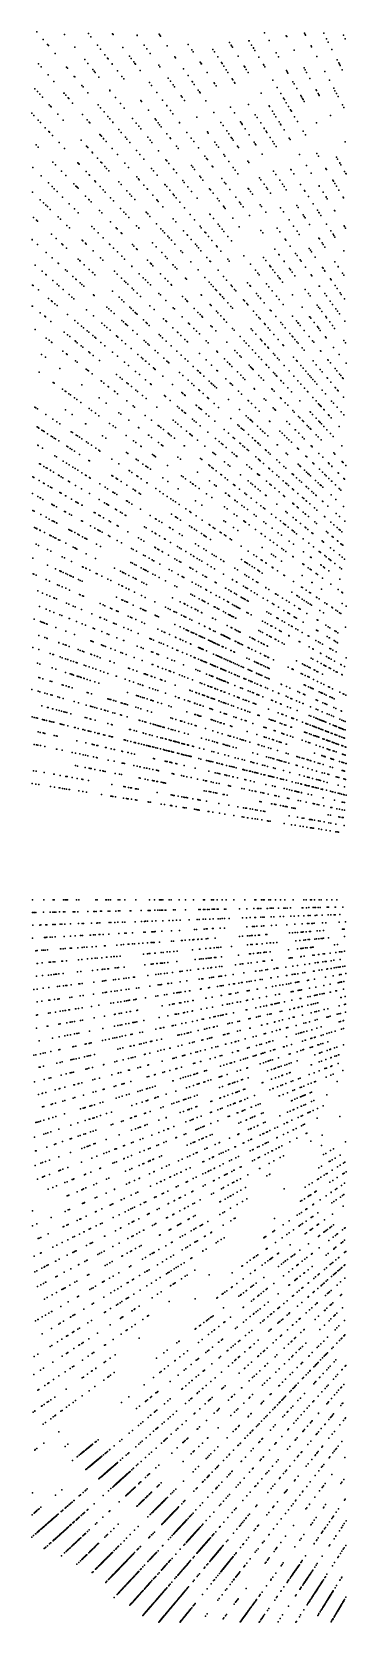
# Model space of a CAD drawing. Header units: metres. Extents: x -4327 to 4266, y -3886 to 3992.
# Drawn here: x -1818 to -1039, y -1792 to 2152 of the extents above; entities that cross this region are included whole.
import ezdxf

# ---------------------------------------------------------------- set-up
doc = ezdxf.new("R2010")
doc.units = ezdxf.units.M

msp = doc.modelspace()

# ---------------------------------------------------------------- linework, layer by layer
for p in [(-1805.88, 2152.16, 2451.65), (-1790.01, 2133.25, 2459.69), (-1737.54, 2145.68, 2490.09), (-1737.41, 2145.53, 2470.86), (-1678.2, 2147.99, 2496.41), (-1672.03, 2140.1, 2473.64), (-1617.93, 2147.06, 2486.5), (-1616.56, 2145.24, 2487.12), (-1557.4, 2143.57, 2418.63), (-1556.86, 2142.83, 2444.4), (-1502.93, 2146.41, 2426.14), (-1500.89, 2143.49, 2428.15), (-1499.19, 2141.07, 2487.15), (-1279.9, 2130.11, 2430.09), (-1241.03, 2149.52, 2411.32), (-1229.92, 2130.28, 2413.32), (-1187.34, 2142.01, 2455.76), (-1186.31, 2140.15, 2475.14), (-1142.61, 2148.94, 2464.56), (-1140.63, 2145.21, 2476.43), (-1139.76, 2143.57, 2469.15), (-1094.66, 2148.39, 2473.81), (-1087.77, 2134.87, 2436.88), (-1045.51, 2143.61, 2487.32), (-1045.5, 2143.6, 2511.87), (-1041.29, 2134.96, 2469.18), (-1779.57, 2120.81, 2491.42), (-1777.04, 2117.8, 2468.84), (-1760.81, 2098.46, 2500.54), (-1711.8, 2113.89, 2485.67), (-1655.45, 2118.87, 2489.67), (-1647.97, 2109.31, 2486.58), (-1637.07, 2095.36, 2494.55), (-1592.47, 2113.28, 2442.03), (-1576.51, 2092.1, 2444.14), (-1539.84, 2119.41, 2498.28), (-1532.79, 2109.71, 2441.08), (-1524.61, 2098.45, 2500.73), (-1482.38, 2117.06, 2464.64), (-1430.66, 2121.04, 2458.55), (-1421.36, 2107.26, 2450.59), (-1418.08, 2102.39, 2507.06), (-1369.37, 2108.65, 2455.99), (-1365.41, 2102.54, 2473.04), (-1328.09, 2125.39, 2442.78), (-1324.06, 2118.94, 2470.15), (-1323.06, 2117.34, 2470.99), (-1320.77, 2113.68, 2515.62), (-1306.96, 2091.57, 2497.46), (-1279.55, 2129.53, 2474.91), (-1273.3, 2119.13, 2414.94), (-1269.08, 2112.1, 2495.15), (-1268.86, 2111.73, 2473.04), (-1265.44, 2106.04, 2455.64), (-1212.35, 2099.85, 2509.48), (-1167.6, 2106.4, 2460.14), (-1125.68, 2117.09, 2451.98), (-1124.72, 2115.3, 2452.58), (-1111.71, 2090.83, 2440.13), (-1083.57, 2126.62, 2456.77), (-1074.22, 2108.27, 2470.38), (-1801.82, 2072.76, 2504.27), (-1795.44, 2065.42, 2484.49), (-1732.24, 2064.4, 2430.48), (-1732.12, 2064.25, 2476), (-1730.11, 2061.87, 2440.84), (-1687.27, 2083.61, 2423.36), (-1679.23, 2073.67, 2430.38), (-1667.37, 2059.04, 2488.3), (-1663.78, 2054.59, 2437.2), (-1661.1, 2051.28, 2495.24), (-1630.44, 2086.86, 2446.69), (-1629.27, 2085.38, 2423.63), (-1619.15, 2072.42, 2510.76), (-1618.97, 2072.19, 2461.58), (-1606, 2055.58, 2436.53), (-1571.93, 2086.02, 2510), (-1565.63, 2077.67, 2499.95), (-1562.62, 2073.67, 2425.27), (-1561.6, 2072.31, 2452.99), (-1549.4, 2056.12, 2492.99), (-1503.8, 2069.8, 2490.94), (-1500.59, 2065.38, 2455.96), (-1463.47, 2090.05, 2449.19), (-1461.71, 2087.54, 2502.95), (-1442.38, 2059.94, 2453.74), (-1400.62, 2076.5, 2460.03), (-1400.48, 2076.3, 2508.57), (-1398.57, 2073.46, 2464.48), (-1398.11, 2072.79, 2426.33), (-1397.93, 2072.52, 2431.33), (-1383.54, 2051.18, 2467.44), (-1357.19, 2089.89, 2517.87), (-1348.37, 2076.31, 2512.44), (-1346.65, 2073.66, 2479.31), (-1342.29, 2066.95, 2484.8), (-1336.38, 2057.85, 2409.93), (-1332.19, 2051.39, 2463.41), (-1291.6, 2066.99, 2425.41), (-1290.43, 2065.11, 2425.86), (-1290, 2064.43, 2481.25), (-1286.51, 2058.85, 2469.15), (-1281.91, 2051.48, 2430.97), (-1255.32, 2089.2, 2446.65), (-1244.24, 2070.77, 2465.08), (-1243.2, 2069.03, 2487.31), (-1240.76, 2064.97, 2439.47), (-1206.62, 2089.93, 2419.83), (-1187.13, 2056.17, 2476.13), (-1185.2, 2052.83, 2482.93), (-1143.31, 2062.59, 2481.03), (-1140.64, 2057.76, 2513.38), (-1137.12, 2051.41, 2464.89), (-1092.07, 2053.88, 2425.96), (-1060.99, 2082.32, 2421.4), (-1057.23, 2074.92, 2420.71), (-1055.55, 2071.63, 2478.36), (-1054.02, 2068.62, 2482.89), (-1048.51, 2057.82, 2440.41), (-1778.19, 2045.57, 2449.85), (-1763.93, 2029.17, 2519.6), (-1713.2, 2041.72, 2457.02), (-1712.13, 2040.44, 2504.3), (-1694.43, 2019.34, 2497.43), (-1691.05, 2015.32, 2517.08), (-1651.83, 2039.84, 2530.58), (-1594.81, 2041.26, 2451.49), (-1590.33, 2035.53, 2487.7), (-1526.75, 2026.07, 2459.25), (-1521.36, 2018.91, 2518.31), (-1479.91, 2036.92, 2513.65), (-1474.77, 2029.84, 2477.75), (-1467.95, 2020.46, 2420.97), (-1464.37, 2015.53, 2446.9), (-1431.02, 2043.71, 2410.62), (-1420.79, 2029.11, 2489.27), (-1420.34, 2028.46, 2450.76), (-1415.53, 2021.59, 2471.94), (-1366.16, 2025.41, 2423.18), (-1365.22, 2024.02, 2424.16), (-1361.34, 2018.27, 2462.52), (-1321.82, 2035.43, 2412.45), (-1320.27, 2033.04, 2460.09), (-1316.19, 2026.76, 2471.29), (-1315.07, 2025.04, 2447.73), (-1221.08, 2032.22, 2464.49), (-1210.31, 2014.3, 2485.81), (-1183.5, 2049.89, 2484.79), (-1171.14, 2028.47, 2485.84), (-1168.23, 2023.44, 2482.38), (-1128.63, 2036.11, 2465.28), (-1080.45, 2032.04, 2507.44), (-1069.87, 2012.12, 2501.98), (-1810.7, 2010.99, 2437.88), (-1804.58, 2004.19, 2505.29), (-1798.75, 1997.71, 2494.47), (-1791.81, 1990, 2447.05), (-1738.82, 2000.28, 2429.98), (-1738.52, 1999.94, 2507.85), (-1734.27, 1995.05, 2515.41), (-1728.2, 1988.06, 2428.38), (-1726.77, 1986.42, 2523.76), (-1717.15, 1975.35, 2479.72), (-1679.11, 2001.09, 2429.3), (-1625.26, 2007.03, 2452.11), (-1624.53, 2006.12, 2467.11), (-1611.09, 1989.54, 2487.1), (-1598.5, 1973.98, 2502.91), (-1548.4, 1981.87, 2516.4), (-1546.26, 1979.12, 2437.3), (-1508.34, 2001.64, 2450.89), (-1494.25, 1982.94, 2428), (-1448.33, 1993.45, 2495.15), (-1445.77, 1989.93, 2474.49), (-1439.77, 1981.68, 2434.83), (-1405.57, 2007.36, 2412.08), (-1402.68, 2003.24, 2522.74), (-1400.93, 2000.73, 2473.27), (-1386.84, 1980.61, 2443.06), (-1280.82, 1972.29, 2490.37), (-1249.69, 1999.92, 2481.03), (-1200.99, 1998.79, 2461.29), (-1194.16, 1987.41, 2515.1), (-1192.07, 1983.94, 2427.05), (-1187.53, 1976.39, 2490.22), (-1161.18, 2011.22, 2448.59), (-1151.51, 1994.47, 2433.51), (-1149.26, 1990.57, 2436.73), (-1147.26, 1987.11, 2489), (-1145.54, 1984.13, 2447.49), (-1142.82, 1979.42, 2444.36), (-1113.39, 2008.61, 2488.48), (-1112.2, 2006.47, 2434.71), (-1108.33, 1999.48, 2420.93), (-1106.29, 1995.8, 2459.12), (-1105.89, 1995.07, 2520.92), (-1105.48, 1994.34, 2430.59), (-1066.59, 2005.96, 2505.28), (-1063.13, 1999.45, 2513.63), (-1059.06, 1991.79, 2501.25), (-1818.42, 1950.02, 2517.83), (-1813.16, 1944.37, 2507.8), (-1802.8, 1933.26, 2471.76), (-1775.04, 1971.38, 2456.21), (-1771.73, 1967.71, 2459.69), (-1770.25, 1966.07, 2438.89), (-1753.91, 1947.92, 2456.35), (-1740.82, 1933.37, 2440.67), (-1692.37, 1946.84, 2465.38), (-1681.09, 1933.87, 2462.36), (-1653.98, 1971.14, 2443.16), (-1647.86, 1963.84, 2452.79), (-1639.18, 1953.5, 2463.95), (-1629.5, 1941.96, 2498), (-1625.11, 1936.73, 2469.62), (-1589.2, 1962.5, 2469.42), (-1569.03, 1937.59, 2451.41), (-1529.45, 1957.61, 2469.38), (-1512.58, 1936.02, 2487.86), (-1510.25, 1933.03, 2478.6), (-1483.8, 1969.06, 2491.22), (-1483.58, 1968.78, 2490.86), (-1474.47, 1956.68, 2459.4), (-1468.48, 1948.74, 2498), (-1409.6, 1940.15, 2447.05), (-1366.95, 1952.2, 2480.03), (-1325.57, 1965.24, 2496.64), (-1315.98, 1951.02, 2467.76), (-1264.16, 1946.64, 2520.59), (-1259.84, 1939.98, 2479.21), (-1230.04, 1968.48, 2490.53), (-1229.32, 1967.32, 2491.79), (-1221.66, 1955.07, 2444), (-1217.16, 1947.87, 2494.29), (-1213.02, 1941.23, 2521.44), (-1181.82, 1966.88, 2448.62), (-1176.91, 1958.71, 2525.36), (-1175.54, 1956.42, 2503.14), (-1174.85, 1955.27, 2431.5), (-1166.69, 1941.7, 2481.58), (-1078.03, 1944.82, 2435.97), (-1047.97, 1970.94, 2477.78), (-1044.59, 1964.58, 2448.22), (-1797.22, 1927.29, 2532.34), (-1784.97, 1914.15, 2439.31), (-1776.53, 1905.1, 2484.13), (-1774.59, 1903.01, 2454.45), (-1767.14, 1895.03, 2465.61), (-1675.96, 1927.97, 2498.09), (-1674.85, 1926.69, 2469.34), (-1649.35, 1897.36, 2498.99), (-1647.73, 1895.5, 2442.65), (-1645.77, 1893.24, 2504.47), (-1617.52, 1927.69, 2434.06), (-1617.39, 1927.54, 2514.85), (-1602.47, 1909.74, 2435.2), (-1596.53, 1902.68, 2452.8), (-1559.65, 1926.01, 2474.26), (-1553.35, 1918.23, 2442.85), (-1548.15, 1911.8, 2447.98), (-1504.93, 1926.23, 2461.81), (-1501.39, 1921.69, 2493.81), (-1497.53, 1916.76, 2436.38), (-1483.56, 1898.87, 2458.83), (-1452.37, 1927.36, 2459.84), (-1451.81, 1926.62, 2456.2), (-1433.69, 1902.58, 2454.84), (-1383.14, 1903.73, 2464.85), (-1380.98, 1900.76, 2490.74), (-1349.69, 1927.55, 2462.12), (-1344.09, 1919.55, 2495.13), (-1335.08, 1906.69, 2486.55), (-1329.81, 1899.16, 2428.5), (-1301.06, 1928.9, 2469.28), (-1298.66, 1925.34, 2491.81), (-1296.95, 1922.8, 2496.7), (-1296.85, 1922.66, 2493.79), (-1289.49, 1911.75, 2439.31), (-1279.07, 1896.3, 2503.04), (-1250.83, 1926.11, 2445.38), (-1242.56, 1913.38, 2496.59), (-1241.92, 1912.39, 2495.29), (-1237.47, 1905.53, 2502.74), (-1235.39, 1902.33, 2441.75), (-1205.31, 1928.89, 2494.45), (-1201.68, 1923.09, 2449.13), (-1200.7, 1921.53, 2449.82), (-1192.78, 1908.85, 2452.37), (-1159.74, 1930.12, 2458.7), (-1145.29, 1906.08, 2454.82), (-1139.42, 1896.32, 2461.06), (-1112.15, 1926.29, 2436.71), (-1807.7, 1871.93, 2452), (-1802.42, 1866.46, 2458.23), (-1750.86, 1877.57, 2488.66), (-1737.21, 1862.93, 2471.95), (-1695.66, 1883.22, 2475.38), (-1682.6, 1868.72, 2524.23), (-1680.1, 1865.94, 2482.28), (-1679.34, 1865.1, 2524.84), (-1640.78, 1887.5, 2419.11), (-1640.43, 1887.1, 2450.48), (-1634.32, 1880.07, 2468.12), (-1619.1, 1862.56, 2534.77), (-1586.4, 1890.6, 2455.92), (-1582.71, 1886.2, 2482.49), (-1575.28, 1877.35, 2473.53), (-1558.93, 1857.86, 2496.4), (-1530.94, 1890.55, 2498.59), (-1524.89, 1883.09, 2445.65), (-1520.43, 1877.57, 2497.73), (-1504.05, 1857.34, 2473.52), (-1475.72, 1888.84, 2440.51), (-1474.43, 1887.18, 2470.5), (-1459.73, 1868.37, 2491.69), (-1455.09, 1862.42, 2459.48), (-1423.33, 1888.82, 2501.8), (-1416.51, 1879.77, 2489.81), (-1404.91, 1864.38, 2426.66), (-1364.56, 1878.16, 2496.35), (-1360.04, 1871.94, 2444.95), (-1355.55, 1865.76, 2504.41), (-1323.66, 1890.38, 2528.11), (-1321.56, 1887.38, 2426.66), (-1318.95, 1883.65, 2513.6), (-1308.47, 1868.69, 2461.09), (-1306.15, 1865.38, 2443.34), (-1266.93, 1878.3, 2446.93), (-1264.31, 1874.41, 2449.9), (-1262.54, 1871.79, 2454.51), (-1227.5, 1890.18, 2463.61), (-1220.81, 1879.88, 2469.05), (-1217.15, 1874.24, 2461.65), (-1212.76, 1867.48, 2466.25), (-1179.89, 1888.22, 2466.06), (-1178.02, 1885.23, 2451.39), (-1041.69, 1879.26, 2392.89), (-1815.65, 1815.65, 2486.39), (-1765.97, 1828.72, 2516.01), (-1759.36, 1821.87, 2534.08), (-1704.2, 1827.53, 2448.9), (-1702.3, 1825.49, 2530.31), (-1700.6, 1823.67, 2441.07), (-1668.89, 1853.49, 2492.76), (-1667.92, 1852.41, 2461.59), (-1655.52, 1838.64, 2510.84), (-1646.93, 1829.1, 2462.64), (-1645.12, 1827.09, 2500.52), (-1636.93, 1818, 2479.94), (-1606.02, 1847.52, 2460.03), (-1587.44, 1826.14, 2439.54), (-1578.38, 1815.71, 2498.13), (-1550.65, 1847.99, 2456.2), (-1540.87, 1836.34, 2510.96), (-1485.81, 1834.83, 2464.97), (-1483.63, 1832.14, 2523.98), (-1478.26, 1825.5, 2495.67), (-1422.46, 1820.66, 2503.54), (-1418.88, 1816.09, 2440.56), (-1389.17, 1843.5, 2463.21), (-1385.26, 1838.3, 2499.63), (-1383, 1835.31, 2536.9), (-1370.8, 1819.11, 2511.76), (-1369.32, 1817.15, 2428), (-1342.46, 1847.74, 2442.53), (-1339.63, 1843.84, 2513.24), (-1329.85, 1830.38, 2451.55), (-1319.1, 1815.58, 2458.5), (-1282.59, 1831.73, 2463.13), (-1279.89, 1827.87, 2466.04), (-1246.95, 1848.68, 2458.98), (-1154.91, 1848.24, 2489.25), (-1137.43, 1820.27, 2385.15), (-1111.6, 1850.01, 2448.9), (-1107.78, 1843.65, 2397.97), (-1063.19, 1841.5, 2428.68), (-1060.13, 1836.21, 2429.71), (-1054.89, 1827.13, 2441.79), (-1054.66, 1826.72, 2438.56), (-1052.23, 1822.52, 2398.36), (-1795.21, 1795.21, 2520.87), (-1777.29, 1777.29, 2463.25), (-1744.52, 1806.51, 2480.03), (-1734.07, 1795.68, 2497.65), (-1714.42, 1775.33, 2521.06), (-1683.56, 1805.4, 2497.01), (-1676.03, 1797.32, 2543.45), (-1675.32, 1796.56, 2512.04), (-1662.1, 1782.38, 2508.59), (-1660.33, 1780.48, 2492.28), (-1632.96, 1813.58, 2484.74), (-1627.76, 1807.81, 2457.99), (-1602.5, 1779.75, 2462.46), (-1558.13, 1792.43, 2501.35), (-1554.24, 1787.95, 2484.22), (-1551.86, 1785.21, 2510.4), (-1521.78, 1813.59, 2466.36), (-1516.37, 1807.14, 2525.63), (-1507.65, 1796.74, 2481.09), (-1466.98, 1811.56, 2441.7), (-1466.23, 1810.64, 2510.8), (-1459.53, 1802.37, 2442.61), (-1443.94, 1783.12, 2508.07), (-1440.28, 1778.6, 2455.6), (-1414.61, 1810.62, 2503.39), (-1401.82, 1794.25, 2510.83), (-1399.15, 1790.83, 2503.3), (-1394.11, 1784.38, 2475.23), (-1347.35, 1787.99, 2457.99), (-1340.45, 1778.84, 2477.8), (-1337.55, 1774.98, 2467.01), (-1314.36, 1809.06, 2465.83), (-1307.55, 1799.68, 2469.24), (-1253.68, 1790.44, 2480.04), (-1250.13, 1785.37, 2421.95), (-1218.79, 1806.93, 2424.62), (-1212.98, 1798.32, 2480.27), (-1203.36, 1784.06, 2468.74), (-1175.96, 1810.82, 2401.94), (-1175.26, 1809.75, 2475.53), (-1168.9, 1799.95, 2494.9), (-1125.98, 1801.95, 2368.93), (-1089.7, 1813.56, 2377.03), (-1088.69, 1811.88, 2435.67), (-1087.99, 1810.72, 2439.48), (-1072.29, 1784.58, 2383.18), (-1070.42, 1781.47, 2450.95), (-1067.15, 1776.04, 2413.96), (-1042.72, 1806.04, 2395.06), (-1039.45, 1800.38, 2400.74), (-1039.2, 1799.95, 2397.53), (-1817.01, 1754.67, 2443.27), (-1816.95, 1754.61, 2518.98), (-1797.56, 1735.89, 2541.52), (-1768.24, 1768.24, 2491.14), (-1762.9, 1762.9, 2443.3), (-1755.93, 1755.93, 2506.39), (-1742.21, 1742.21, 2475.98), (-1709.04, 1769.76, 2485.89), (-1708.92, 1769.64, 2529.48), (-1707.94, 1768.62, 2525.28), (-1706.27, 1766.9, 2454.94), (-1703.7, 1764.24, 2445.9), (-1684.97, 1744.84, 2450.88), (-1677.01, 1736.59, 2504.02), (-1675.82, 1735.36, 2488.63), (-1649.1, 1768.44, 2497.13), (-1641.58, 1760.38, 2461.46), (-1636.13, 1754.53, 2504.68), (-1623.21, 1740.68, 2476.78), (-1623.04, 1740.5, 2522.93), (-1597.17, 1773.84, 2448.92), (-1582.51, 1757.56, 2532.02), (-1575.05, 1749.27, 2438.84), (-1570.94, 1744.7, 2546.71), (-1563.26, 1736.18, 2431.18), (-1540.39, 1772.02, 2519.24), (-1532.45, 1762.88, 2454.75), (-1531.65, 1761.96, 2488.57), (-1518.65, 1747.01, 2454.01), (-1488.41, 1773.82, 2436.09), (-1487.33, 1772.53, 2499.03), (-1483.72, 1768.23, 2444.38), (-1476.12, 1759.17, 2515.74), (-1467.75, 1749.2, 2523.51), (-1465.45, 1746.46, 2438.15), (-1460.48, 1740.53, 2456.61), (-1431.27, 1767.47, 2458.99), (-1422.15, 1756.21, 2456.72), (-1408.51, 1739.36, 2468.05), (-1377.52, 1763.15, 2461.91), (-1375.19, 1760.16, 2487.57), (-1368.82, 1752.01, 2473.33), (-1358.33, 1738.58, 2451.68), (-1327.4, 1761.52, 2480.75), (-1312.82, 1742.17, 2442.74), (-1281.5, 1763.83, 2425.37), (-1280.06, 1761.85, 2487.36), (-1276.05, 1756.33, 2433.67), (-1271.36, 1749.87, 2500.57), (-1242.35, 1774.25, 2468.45), (-1236.65, 1766.12, 2403.73), (-1233.57, 1761.72, 2511.16), (-1226.92, 1752.22, 2483.88), (-1196.69, 1774.17, 2501.51), (-1192.87, 1768.5, 2507.33), (-1187.54, 1760.6, 2487.87), (-1151.87, 1773.73, 2491.36), (-1142.13, 1758.73, 2495.02), (-1141.12, 1757.17, 2490.05), (-1132.52, 1743.92, 2401.31), (-1106.08, 1770.1, 2434.45), (-1105.9, 1769.81, 2399.41), (-1105.72, 1769.53, 2436.35), (-1096.26, 1754.38, 2431.55), (-1088.89, 1742.58, 2412.53), (-1088.71, 1742.31, 2412.15), (-1085.98, 1737.93, 2422.1), (-1063.13, 1769.35, 2399.57), (-1057.28, 1759.61, 2431.6), (-1046.74, 1742.06, 2420.72), (-1045.61, 1740.18, 2426.15), (-1789.11, 1727.72, 2450.79), (-1783.73, 1722.53, 2489.16), (-1779.74, 1718.68, 2510.84), (-1772.69, 1711.86, 2481.86), (-1725.55, 1725.55, 2454.98), (-1725.51, 1725.51, 2511.82), (-1712.91, 1712.91, 2469.12), (-1703.06, 1703.06, 2506.34), (-1671.51, 1730.9, 2504), (-1650.38, 1709.02, 2477.75), (-1644.6, 1703.04, 2482.59), (-1615.84, 1732.78, 2473.63), (-1598.36, 1714.04, 2487.29), (-1589.98, 1705.05, 2450.04), (-1585.4, 1700.13, 2453.67), (-1535.22, 1705.03, 2480.65), (-1534.37, 1704.09, 2509.32), (-1531.06, 1700.41, 2512.14), (-1508.33, 1735.13, 2502.14), (-1507.75, 1734.47, 2468.55), (-1504.84, 1731.12, 2510.06), (-1493.23, 1717.76, 2471.67), (-1451.41, 1729.72, 2462.81), (-1439.71, 1715.78, 2480.72), (-1425.58, 1698.93, 2472.59), (-1376.58, 1699.94, 2436.04), (-1376.15, 1699.4, 2481.16), (-1354.23, 1733.34, 2479.42), (-1343.43, 1719.51, 2446.17), (-1341.63, 1717.2, 2494.45), (-1339.12, 1714, 2449.06), (-1303.3, 1729.54, 2427.7), (-1302.92, 1729.03, 2500.15), (-1299.73, 1724.8, 2488.54), (-1294.52, 1717.88, 2437.98), (-1278.8, 1697.02, 2516.99), (-1252.11, 1723.38, 2492.79), (-1248.98, 1719.07, 2522.55), (-1238.42, 1704.54, 2425.08), (-1201.32, 1715.67, 2394.84), (-1194.65, 1706.14, 2392.05), (-1161.13, 1721.45, 2392.62), (-1157.93, 1716.71, 2393.93), (-1145.38, 1698.1, 2412.84), (-1120.67, 1725.68, 2405.19), (-1110.37, 1709.82, 2420.26), (-1106.66, 1704.11, 2428.26), (-1105.85, 1702.86, 2429.18), (-1101.72, 1696.5, 2433.55), (-1067.77, 1708.79, 2416.03), (-1067.2, 1707.88, 2422.79), (-1814.5, 1692.04, 2447.41), (-1807.07, 1685.12, 2453.4), (-1804.44, 1682.66, 2547.96), (-1753.44, 1693.28, 2503.6), (-1747.68, 1687.72, 2465.61), (-1731.33, 1671.92, 2469.33), (-1725, 1665.81, 2511.86), (-1669.58, 1669.58, 2508.59), (-1663.56, 1663.56, 2480.52), (-1623.06, 1680.73, 2452.75), (-1608.99, 1666.16, 2507.06), (-1606.51, 1663.59, 2505.93), (-1577.45, 1691.61, 2476.3), (-1558.53, 1671.32, 2454.65), (-1553.24, 1665.64, 2522.47), (-1552.64, 1665.01, 2524.27), (-1525.57, 1694.32, 2516.89), (-1509.21, 1676.14, 2473.58), (-1498.16, 1663.87, 2477.09), (-1493.64, 1658.86, 2480.48), (-1467.91, 1688.64, 2464.61), (-1461.19, 1680.91, 2464.11), (-1442.08, 1658.93, 2445.26), (-1414.83, 1686.12, 2464.75), (-1401.24, 1669.93, 2487.12), (-1398.33, 1666.46, 2452.11), (-1367.65, 1688.91, 2476.72), (-1356.45, 1675.08, 2508.4), (-1352.62, 1670.35, 2465.73), (-1346.55, 1662.85, 2520.52), (-1341.91, 1657.12, 2457), (-1320.32, 1689.93, 2438.68), (-1320.3, 1689.91, 2476.53), (-1303.85, 1668.85, 2503.03), (-1250.29, 1659.2, 2417.76), (-1210.04, 1665.47, 2395.77), (-1180.47, 1685.89, 2411.05), (-1169.56, 1670.31, 2399.34), (-1160.74, 1657.72, 2439.99), (-1142.9, 1694.42, 2415.62), (-1140.52, 1690.9, 2415.93), (-1129.43, 1674.45, 2432.54), (-1087.63, 1674.8, 2381.22), (-1077, 1658.43, 2378.95), (-1044.01, 1670.77, 2385.99), (-1043.14, 1669.38, 2370.8), (-1040.7, 1665.46, 2440.12), (-1817.94, 1636.88, 2485.28), (-1817.36, 1636.36, 2522.74), (-1804.64, 1624.91, 2459.04), (-1769.6, 1650.18, 2458.2), (-1758.09, 1639.44, 2512.5), (-1744.13, 1626.43, 2528.2), (-1741.11, 1623.62, 2529.35), (-1693.61, 1635.5, 2447.38), (-1691.78, 1633.74, 2439.41), (-1685.59, 1627.76, 2478.73), (-1683.58, 1625.82, 2502.98), (-1653.71, 1653.71, 2484.75), (-1641.24, 1641.24, 2526.07), (-1625.9, 1625.9, 2467.12), (-1624.94, 1624.94, 2509.21), (-1596.97, 1653.71, 2521.24), (-1595, 1651.67, 2515.37), (-1568.66, 1624.39, 2471.12), (-1565.26, 1620.88, 2468.47), (-1518.98, 1628.91, 2491.32), (-1518.73, 1628.64, 2493.65), (-1509.86, 1619.12, 2498.2), (-1489.12, 1653.84, 2483.86), (-1481.5, 1645.38, 2495.69), (-1477.67, 1641.12, 2481.04), (-1472.23, 1635.08, 2469.2), (-1463.67, 1625.57, 2444.09), (-1463.64, 1625.54, 2462.89), (-1432.89, 1648.36, 2443.04), (-1432.38, 1647.77, 2485.49), (-1423.11, 1637.1, 2499.49), (-1412.87, 1625.32, 2484.24), (-1409.16, 1621.06, 2472.26), (-1389.17, 1655.55, 2479.3), (-1387.28, 1653.29, 2503.35), (-1379.89, 1644.49, 2473.62), (-1371.83, 1634.88, 2525.18), (-1360.5, 1621.38, 2457.74), (-1358.46, 1618.95, 2478.56), (-1332.07, 1644.97, 2479.69), (-1323.13, 1633.93, 2468.49), (-1245.88, 1653.33, 2411.88), (-1203.27, 1656.15, 2414.15), (-1190.15, 1638.1, 2433.22), (-1188.13, 1635.32, 2412.97), (-1177.64, 1620.88, 2429.11), (-1155.24, 1649.85, 2420.34), (-1106.54, 1640.51, 2362.19), (-1105.37, 1638.78, 2362.31), (-1098.59, 1628.72, 2462.93), (-1095.62, 1624.33, 2375.49), (-1091.58, 1618.33, 2439.02), (-1071.52, 1649.99, 2366.84), (-1069.35, 1646.65, 2444.99), (-1067.04, 1643.1, 2370.08), (-1782.82, 1605.26, 2504.68), (-1767.79, 1591.73, 2516.34), (-1752.78, 1578.21, 2541.77), (-1752.33, 1577.8, 2488.88), (-1732.65, 1615.72, 2539.16), (-1703.46, 1588.5, 2493.66), (-1699.48, 1584.79, 2501.46), (-1699.05, 1584.39, 2457.47), (-1698.48, 1583.86, 2500), (-1666.07, 1608.9, 2526.2), (-1648.1, 1591.56, 2518.2), (-1642.59, 1586.23, 2466.19), (-1615.77, 1615.77, 2451.76), (-1606.18, 1606.18, 2513.07), (-1595.55, 1595.55, 2488.24), (-1588.54, 1588.54, 2477.31), (-1558.8, 1614.18, 2485.36), (-1557.39, 1612.72, 2485.84), (-1531.2, 1585.61, 2465.6), (-1523.91, 1578.06, 2453.85), (-1496.36, 1604.65, 2495), (-1487.11, 1594.73, 2493.26), (-1486.97, 1594.59, 2468.47), (-1482.71, 1590.01, 2455.98), (-1448.89, 1609.15, 2465.02), (-1444.94, 1604.77, 2452.89), (-1424.49, 1582.05, 2493.95), (-1405.43, 1616.76, 2493.04), (-1405.09, 1616.37, 2520.12), (-1399.01, 1609.38, 2481.66), (-1384.18, 1592.32, 2463.5), (-1376.73, 1583.74, 2469.25), (-1375.36, 1582.18, 2494.25), (-1349.52, 1608.3, 2459.54), (-1332.7, 1588.25, 2477.73), (-1328.79, 1583.59, 2454.1), (-1292.71, 1596.37, 2430.48), (-1243.9, 1592.12, 2409.19), (-1238.25, 1584.89, 2414.25), (-1215.69, 1613.28, 2414.07), (-1205.84, 1600.2, 2429.3), (-1205.07, 1599.19, 2427.76), (-1192.92, 1583.06, 2389.96), (-1192.39, 1582.36, 2431.78), (-1164.28, 1602.49, 2385.61), (-1160.36, 1597.09, 2390.81), (-1152.77, 1586.65, 2391.07), (-1150.1, 1582.98, 2436.61), (-1130.52, 1614.55, 2435.34), (-1127.6, 1610.38, 2388.82), (-1124.9, 1606.52, 2377.81), (-1115.48, 1593.07, 2421.79), (-1066.93, 1581.79, 2440.74), (-1044.83, 1608.89, 2407.69), (-1810.35, 1573.71, 2477.2), (-1792.7, 1558.37, 2507.21), (-1783.39, 1550.28, 2464.4), (-1782.84, 1549.8, 2531.85), (-1734.73, 1561.96, 2496.4), (-1730.55, 1558.19, 2498.57), (-1716.57, 1545.6, 2467.57), (-1709.04, 1538.83, 2524.9), (-1688.37, 1574.43, 2474.27), (-1675.81, 1562.72, 2526.76), (-1667.56, 1555.02, 2467.95), (-1667.44, 1554.91, 2470.47), (-1662.01, 1549.85, 2473.23), (-1613.6, 1558.24, 2476.31), (-1606.69, 1551.56, 2479.27), (-1595.7, 1540.95, 2494.95), (-1570.68, 1570.68, 2481.9), (-1570.13, 1570.13, 2470.17), (-1551.93, 1551.93, 2446.91), (-1541.88, 1541.88, 2460.6), (-1523.19, 1577.31, 2496.19), (-1521.84, 1575.91, 2477.58), (-1518.17, 1572.11, 2485.24), (-1498.9, 1552.16, 2483.58), (-1487.75, 1540.61, 2446.17), (-1468.33, 1574.6, 2489.04), (-1468.06, 1574.3, 2472.18), (-1467.82, 1574.04, 2493.66), (-1462.85, 1568.71, 2490.7), (-1458.97, 1564.55, 2438.01), (-1437.27, 1541.29, 2477.06), (-1434.86, 1538.7, 2462), (-1406.26, 1561.81, 2497.7), (-1389.54, 1543.24, 2462.53), (-1356.66, 1560.66, 2498.82), (-1343.21, 1545.18, 2465.81), (-1276.09, 1575.83, 2412.53), (-1263.85, 1560.73, 2426.79), (-1258.14, 1553.68, 2386.52), (-1254.85, 1549.61, 2393.5), (-1228.59, 1572.53, 2427.55), (-1227, 1570.49, 2394.98), (-1225.95, 1569.14, 2414.26), (-1220.56, 1562.25, 2435.96), (-1215.37, 1555.6, 2393.43), (-1208.54, 1546.86, 2401.24), (-1204.76, 1542.02, 2401.74), (-1202.72, 1539.41, 2443.6), (-1179.64, 1565.44, 2397.76), (-1176.98, 1561.9, 2392.34), (-1172.91, 1556.5, 2454.29), (-1165.88, 1547.17, 2445.05), (-1139.85, 1568.87, 2444.78), (-1125.74, 1549.44, 2441.74), (-1124.15, 1547.26, 2397.65), (-1097.71, 1567.69, 2431.73), (-1096.33, 1565.72, 2382.87), (-1092.33, 1560.01, 2387.49), (-1091.4, 1558.69, 2423.2), (-1077.99, 1539.53, 2406.9), (-1059.01, 1570.05, 2395.58), (-1058.6, 1569.44, 2386.6), (-1048.11, 1553.88, 2411.19), (-1044.56, 1548.63, 2413.89), (-1816.54, 1524.26, 2473.06), (-1815.42, 1523.32, 2526.13), (-1802.17, 1512.2, 2496.75), (-1766.08, 1535.23, 2519.05), (-1755.54, 1526.07, 2506.76), (-1751.16, 1522.26, 2555.87), (-1740.38, 1512.89, 2455.41), (-1726.19, 1500.55, 2475.66), (-1708.12, 1538, 2529.07), (-1698.48, 1529.32, 2490.13), (-1694.3, 1525.55, 2462.34), (-1689.29, 1521.05, 2465.84), (-1665.66, 1499.77, 2496.12), (-1618.09, 1508.89, 2466.64), (-1588.51, 1534, 2461.99), (-1585.1, 1530.71, 2472.93), (-1580.54, 1526.31, 2468.53), (-1569.95, 1516.08, 2484.55), (-1566.19, 1512.45, 2497.76), (-1557.17, 1503.74, 2458.9), (-1536.7, 1536.7, 2476.72), (-1530.68, 1530.68, 2519.21), (-1524.46, 1524.46, 2508.97), (-1503.24, 1503.24, 2452.31), (-1499.65, 1499.65, 2495.54), (-1481.5, 1534.13, 2452.04), (-1473.05, 1525.39, 2517.39), (-1471.94, 1524.23, 2515.48), (-1398.72, 1499.94, 2514.39), (-1398.03, 1499.21, 2518.76), (-1378.77, 1531.28, 2473.41), (-1378.61, 1531.1, 2497.96), (-1373.84, 1525.8, 2503.18), (-1369.01, 1520.44, 2505.52), (-1362.56, 1513.27, 2518.84), (-1360.42, 1510.9, 2435.08), (-1352.14, 1501.7, 2491.24), (-1350.4, 1499.78, 2446.85), (-1335.35, 1536.15, 2470.53), (-1324.43, 1523.58, 2522.37), (-1321.83, 1520.6, 2461.89), (-1315.48, 1513.28, 2530.68), (-1312.35, 1509.69, 2457.87), (-1283.2, 1529.26, 2423.06), (-1277.92, 1522.96, 2381.16), (-1276.33, 1521.07, 2428.92), (-1261.6, 1503.51, 2371.7), (-1236.35, 1526.77, 2438.27), (-1230.74, 1519.83, 2384.3), (-1222.47, 1509.63, 2427.12), (-1196.48, 1531.42, 2411.99), (-1171.67, 1499.67, 2401.94), (-1140.45, 1513.42, 2410.56), (-1132.59, 1503, 2396.65), (-1105.45, 1521.53, 2389.69), (-1105.07, 1521, 2421.3), (-1092.06, 1503.09, 2409.03), (-1076.44, 1537.31, 2411.55), (-1066.48, 1523.09, 2400.03), (-1061.09, 1515.39, 2428.68), (-1053.52, 1504.58, 2419.56), (-1050.91, 1500.85, 2378.35), (-1817.53, 1471.81, 2455.1), (-1817.06, 1471.42, 2459.83), (-1776.83, 1490.94, 2499.62), (-1769.74, 1484.99, 2514.29), (-1768.28, 1483.77, 2465.93), (-1761.3, 1477.9, 2527.08), (-1755.75, 1473.25, 2519.12), (-1719.17, 1494.45, 2481.84), (-1714.2, 1490.13, 2474.66), (-1682.89, 1462.92, 2480.58), (-1664.08, 1498.34, 2488.29), (-1632.08, 1469.53, 2472.8), (-1627.54, 1465.44, 2457.81), (-1622, 1460.45, 2498.4), (-1602.16, 1494.04, 2507.63), (-1594.89, 1487.26, 2455.41), (-1590.24, 1482.92, 2522.1), (-1575.37, 1469.06, 2509.57), (-1571.69, 1465.62, 2487.19), (-1566.93, 1461.19, 2515.5), (-1548.88, 1495.73, 2516.89), (-1525.37, 1473.03, 2459.61), (-1515.19, 1463.2, 2495.02), (-1486.1, 1486.1, 2475.73), (-1468.03, 1468.03, 2505.97), (-1464.97, 1464.97, 2506.31), (-1444.38, 1495.69, 2495.88), (-1437.71, 1488.79, 2489.88), (-1434.12, 1485.08, 2505.84), (-1432.25, 1483.14, 2502.56), (-1415.74, 1466.04, 2470.96), (-1376.29, 1475.89, 2493.44), (-1376.22, 1475.81, 2515.68), (-1373.98, 1473.41, 2525.67), (-1345.95, 1494.83, 2468.8), (-1342.61, 1491.12, 2470.92), (-1332.69, 1480.1, 2463.63), (-1324.56, 1471.08, 2465.07), (-1320.96, 1467.08, 2469.38), (-1293.26, 1487.73, 2499.13), (-1290.88, 1484.99, 2488.93), (-1285.39, 1478.67, 2506.32), (-1282.53, 1475.38, 2495.13), (-1268.84, 1459.64, 2476.85), (-1256.82, 1497.81, 2445.75), (-1251.47, 1491.44, 2386.92), (-1251.09, 1490.99, 2410.25), (-1242.02, 1480.19, 2430.53), (-1226.94, 1462.21, 2411.8), (-1225.2, 1460.13, 2421.91), (-1211.82, 1496.48, 2449.48), (-1205.1, 1488.17, 2397.98), (-1195.21, 1475.96, 2391.64), (-1147.95, 1469.31, 2431.34), (-1128.42, 1497.47, 2403.98), (-1110.71, 1473.96, 2368.92), (-1107.19, 1469.29, 2404.39), (-1104.6, 1465.85, 2434.34), (-1087.88, 1497.34, 2427.08), (-1087.87, 1497.32, 2416.09), (-1078.62, 1484.59, 2425.55), (-1072.45, 1476.1, 2398.06), (-1064.46, 1465.11, 2396.43), (-1060.3, 1459.38, 2450.37), (-1043.1, 1489.7, 2411.98), (-1797.49, 1455.58, 2556.14), (-1786.43, 1446.62, 2469.1), (-1784.71, 1445.23, 2507.55), (-1770.92, 1434.06, 2529.42), (-1729.58, 1451.29, 2487.01), (-1711.64, 1436.24, 2482.9), (-1704.21, 1430, 2472.12), (-1695.39, 1422.6, 2500.16), (-1665.74, 1448.01, 2498.82), (-1644.94, 1429.93, 2454.1), (-1644.83, 1429.83, 2435.15), (-1637.96, 1423.86, 2509.08), (-1614.47, 1453.68, 2517.13), (-1595.14, 1436.27, 2517.37), (-1591.18, 1432.7, 2516.66), (-1585.96, 1428, 2497.35), (-1584.03, 1426.27, 2466.95), (-1581.21, 1423.73, 2517.55), (-1561.85, 1456.45, 2524.02), (-1559.23, 1454, 2503.12), (-1557.33, 1452.23, 2500.08), (-1541.79, 1437.74, 2497.12), (-1534.85, 1431.27, 2469.44), (-1532.57, 1429.15, 2507.06), (-1527.31, 1424.24, 2479.15), (-1491.92, 1440.73, 2509.01), (-1486.15, 1435.16, 2510.44), (-1484.72, 1433.78, 2466.61), (-1445.67, 1445.67, 2509.31), (-1429.5, 1429.5, 2464.72), (-1427.54, 1427.54, 2469.57), (-1406.36, 1456.33, 2460.05), (-1401.16, 1450.94, 2520.22), (-1401, 1450.77, 2503.09), (-1397.08, 1446.71, 2468.41), (-1395.6, 1445.18, 2507.41), (-1394.93, 1444.5, 2467.37), (-1374.32, 1423.15, 2485.81), (-1371.52, 1420.25, 2491.88), (-1360.57, 1459.03, 2467.71), (-1356.85, 1455.04, 2469.22), (-1350.01, 1447.71, 2470.54), (-1349.9, 1447.59, 2512.18), (-1342.65, 1439.81, 2479.15), (-1341.65, 1438.74, 2510.88), (-1335.23, 1431.86, 2484.88), (-1260.97, 1450.58, 2489.34), (-1255.12, 1443.86, 2503.12), (-1251.88, 1440.13, 2463.07), (-1241.78, 1428.51, 2510.39), (-1239.64, 1426.04, 2450.01), (-1213.32, 1445.98, 2406.53), (-1200.74, 1430.99, 2403.1), (-1197.04, 1426.58, 2398.39), (-1171.98, 1447.27, 2411.97), (-1171.63, 1446.84, 2395.01), (-1162.37, 1435.41, 2405.74), (-1158.46, 1430.58, 2435.93), (-1157.5, 1429.39, 2390.25), (-1152.92, 1423.73, 2394.26), (-1129.43, 1445.6, 2408.4), (-1128.98, 1445.02, 2429.35), (-1126.33, 1441.63, 2429.15), (-1117.94, 1430.9, 2389.3), (-1110.31, 1421.13, 2386.46), (-1099.18, 1458.67, 2425.16), (-1089.51, 1445.83, 2434.06), (-1087.41, 1443.04, 2382.91), (-1079.65, 1432.74, 2401.07), (-1073.19, 1424.17, 2389.42), (-1055.44, 1452.68, 2392.35), (-1042.22, 1434.49, 2439.11), (-1809.84, 1414, 2491.39), (-1782.65, 1392.76, 2472.84), (-1775.73, 1387.35, 2482.2), (-1769.93, 1382.82, 2498.62), (-1768.87, 1381.99, 2497.13), (-1738.31, 1407.66, 2469.27), (-1729.77, 1400.74, 2484.23), (-1724.24, 1396.26, 2489.92), (-1710.96, 1385.51, 2459.92), (-1709.28, 1384.15, 2506.6), (-1705.71, 1381.26, 2509.63), (-1690.37, 1418.39, 2454.74), (-1680.98, 1410.51, 2468.05), (-1677.19, 1407.33, 2454.38), (-1667.25, 1398.99, 2485.86), (-1662.49, 1395, 2520.06), (-1659.64, 1392.61, 2499.16), (-1647.01, 1382, 2510.4), (-1632.12, 1418.78, 2472.74), (-1624.5, 1412.15, 2524.41), (-1608.31, 1398.08, 2513.11), (-1607.58, 1397.45, 2517.53), (-1604.84, 1395.07, 2482.87), (-1594.86, 1386.39, 2505.91), (-1567.6, 1411.48, 2498.65), (-1557.08, 1402, 2487.37), (-1540.06, 1386.67, 2526.57), (-1535.81, 1382.85, 2467.01), (-1502.84, 1401.42, 2469.34), (-1499.24, 1398.07, 2474.4), (-1493.95, 1393.13, 2454.74), (-1484.89, 1384.68, 2480.85), (-1468.44, 1418.06, 2516.67), (-1457.52, 1407.51, 2495.18), (-1456.56, 1406.58, 2476.92), (-1448.84, 1399.13, 2483.08), (-1438.83, 1389.46, 2513.19), (-1433.11, 1383.94, 2483.7), (-1432.33, 1383.18, 2482.33), (-1416.75, 1416.75, 2483.9), (-1409.95, 1409.95, 2494.18), (-1402.93, 1402.93, 2535.18), (-1385.84, 1385.84, 2507.11), (-1381.16, 1381.16, 2473.53), (-1362.35, 1410.75, 2475.22), (-1335.15, 1382.59, 2529.02), (-1321.03, 1416.63, 2483.43), (-1316.82, 1412.12, 2489.49), (-1302.05, 1396.28, 2447.75), (-1291.96, 1385.46, 2453.53), (-1274.3, 1415.25, 2477.67), (-1270.9, 1411.48, 2502), (-1262.86, 1402.54, 2514.52), (-1251.56, 1390, 2458.34), (-1250.67, 1389.01, 2501.61), (-1247.82, 1385.84, 2507.28), (-1232.42, 1417.73, 2457.83), (-1227.83, 1412.46, 2499.17), (-1218.15, 1401.33, 2454.26), (-1207.59, 1389.17, 2471.98), (-1190.11, 1418.32, 2406.1), (-1189.79, 1417.94, 2410.89), (-1178.22, 1404.15, 2406.41), (-1172.43, 1397.25, 2430.14), (-1170.9, 1395.43, 2415.97), (-1165.88, 1389.45, 2435.88), (-1161.01, 1383.64, 2379.34), (-1142.84, 1411.29, 2389.5), (-1130.92, 1396.57, 2399.71), (-1122.37, 1386.01, 2442.1), (-1119.28, 1382.2, 2418.73), (-1108.88, 1419.31, 2421.63), (-1106.49, 1416.24, 2402.69), (-1102.99, 1411.76, 2406.01), (-1090.38, 1395.63, 2425.14), (-1088.5, 1393.22, 2401.65), (-1067.49, 1416.6, 2406.72), (-1044.67, 1386.32, 2421), (-1040.37, 1380.62, 2411.04), (-1794.39, 1352.17, 837.26), (-1784.88, 1345.01, 2478.05), (-1741.08, 1360.28, 2457.9), (-1732.47, 1353.56, 2470.03), (-1730.61, 1352.1, 2472.8), (-1695.63, 1373.09, 2462.09), (-1691.58, 1369.82, 2467.03), (-1677.38, 1358.32, 2495.28), (-1674.47, 1355.96, 2513.03), (-1666.19, 1349.25, 2467.73), (-1637.27, 1373.83, 2503.84), (-1618.29, 1357.91, 2461.2), (-1605.87, 1347.49, 2477.64), (-1586.06, 1378.74, 2511.47), (-1572.37, 1366.84, 2489.81), (-1555.69, 1352.34, 2468.86), (-1546.71, 1344.53, 2476.48), (-1542.98, 1341.3, 2481.52), (-1530.85, 1378.39, 2469.98), (-1527.14, 1375.04, 2508.17), (-1512.21, 1361.6, 2445.32), (-1505.95, 1355.96, 2448.74), (-1491.12, 1342.61, 2470.92), (-1472.76, 1373.37, 2530.21), (-1458.58, 1360.15, 2461.45), (-1447.76, 1350.06, 2526.62), (-1438.54, 1341.46, 2516.17), (-1402.97, 1354.83, 2483.76), (-1359.81, 1359.81, 2485.07), (-1357.66, 1357.66, 2483.94), (-1340.95, 1340.95, 2518.02), (-1314.98, 1361.7, 2496.46), (-1309.55, 1356.07, 2517.38), (-1302.48, 1348.76, 2500.94), (-1299.26, 1345.43, 2486.29), (-1286.98, 1380.12, 2457.89), (-1280.59, 1373.26, 2521.7), (-1271.29, 1363.29, 2509.1), (-1263.55, 1355, 2510.96), (-1255.67, 1346.54, 2518.22), (-1240.96, 1378.23, 2468.12), (-1239.96, 1377.12, 2517.21), (-1233.44, 1369.87, 2501.11), (-1231.73, 1367.97, 2480.61), (-1219.26, 1354.13, 2466.72), (-1215.46, 1349.9, 2470.29), (-1209, 1342.73, 2482.61), (-1195.78, 1375.59, 2507.25), (-1194.28, 1373.86, 2458.7), (-1169.27, 1345.1, 2480.01), (-1157.96, 1380, 2427.61), (-1148.26, 1368.44, 2454.51), (-1143.34, 1362.58, 2421.71), (-1102.46, 1361.42, 2412.56), (-1101.35, 1360.06, 2424.02), (-1069.97, 1369.5, 2404.42), (-1056.15, 1351.81, 2392.55), (-1800.47, 1308.11, 2497.57), (-1748.55, 1317.62, 2454.38), (-1710.24, 1336.18, 2509.08), (-1705.63, 1332.59, 2491.32), (-1683.61, 1315.38, 2514.02), (-1680.43, 1312.9, 2478.98), (-1678.25, 1311.19, 2528.29), (-1669.12, 1304.06, 2473.19), (-1650.65, 1336.67, 2502.04), (-1608.12, 1302.23, 2467.42), (-1588.63, 1333.02, 2500.41), (-1578.72, 1324.71, 2509.79), (-1561.24, 1310.04, 2432.9), (-1560.97, 1309.81, 2487.09), (-1560.92, 1309.77, 2478.73), (-1560.92, 1309.77, 2526.12), (-1551.72, 1302.05, 2497.26), (-1536.49, 1335.65, 2487.62), (-1535.84, 1335.09, 2525.68), (-1527.62, 1327.94, 2443.21), (-1516.9, 1318.62, 2466.86), (-1514.02, 1316.12, 2546.15), (-1512.22, 1314.55, 2475.76), (-1483.25, 1335.53, 2468.88), (-1480.08, 1332.67, 2502.43), (-1478.64, 1331.38, 2528.19), (-1451.78, 1307.19, 2485.05), (-1431.66, 1335.05, 2487.33), (-1418.06, 1322.36, 2499.96), (-1407.62, 1312.63, 2509.7), (-1406.24, 1311.34, 2490.33), (-1401.72, 1307.13, 2513.35), (-1399.95, 1305.47, 2498.84), (-1386.35, 1338.78, 2501.74), (-1372.96, 1325.86, 2452.59), (-1359.27, 1312.64, 2475.15), (-1358.19, 1311.59, 2507.03), (-1358.01, 1311.42, 2520.98), (-1332.77, 1332.77, 2496.99), (-1328.59, 1328.59, 2452.8), (-1327.32, 1327.32, 2453.23), (-1322.36, 1322.36, 2522.98), (-1308.62, 1308.62, 2485.41), (-1279.67, 1325.14, 2459.94), (-1276.11, 1321.45, 2501.1), (-1273.96, 1319.23, 2471.37), (-1273.44, 1318.68, 2473.17), (-1271.48, 1316.65, 2514.95), (-1269.77, 1314.89, 2508.7), (-1249.13, 1339.53, 2490.83), (-1237.23, 1326.77, 2484.09), (-1236.09, 1325.54, 2470.45), (-1230.66, 1319.72, 2490.8), (-1219.29, 1307.52, 2487.72), (-1215.84, 1303.82, 2463.63), (-1205.18, 1338.49, 2471.92), (-1192.47, 1324.37, 2468.41), (-1180.56, 1311.15, 2455.04), (-1162.32, 1337.1, 2490.97), (-1160.59, 1335.11, 2495.9), (-1151.46, 1324.6, 2499.3), (-1145.75, 1318.04, 2458.3), (-1139.18, 1310.48, 2498.65), (-1132.73, 1303.06, 2455.8), (-1121.06, 1336.02, 2424.04), (-1113.22, 1326.69, 2429.39), (-1103.45, 1315.04, 2427.61), (-1098.67, 1309.34, 2400.39), (-1084.24, 1338.92, 2391.85), (-1083.43, 1337.92, 2403.85), (-1077.97, 1331.18, 2422.3), (-1066.48, 1316.99, 2410.4), (-1062.25, 1311.76, 2414.81), (-1055.6, 1303.55, 2394.13), (-1039.28, 1330.22, 2415.01), (-1765.24, 1282.52, 2497.65), (-1764.08, 1281.68, 2493.26), (-1763.19, 1281.03, 2475.6), (-1742.04, 1265.67, 2519.78), (-1694.21, 1276.68, -1514.04), (-1646.54, 1286.42, 2486.02), (-1645.79, 1285.83, 2507.02), (-1639.65, 1281.03, 2511.55), (-1629.2, 1272.87, 2523.45), (-1628.12, 1272.02, 2524.57), (-1599.19, 1295, 2489.35), (-1594.43, 1291.14, 2520.89), (-1582.39, 1281.39, 2493.52), (-1579.42, 1278.99, 2536.48), (-1571.57, 1272.63, 2529.52), (-1560.08, 1263.33, 2455.63), (-1536.7, 1289.45, 2470.34), (-1524.28, 1279.02, 2491.75), (-1523.62, 1278.47, 2530.06), (-1522.23, 1277.31, 2510.8), (-1493.83, 1298.56, 2486.98), (-1469.18, 1277.14, 2495.84), (-1443.63, 1299.85, 2499.03), (-1431.1, 1288.57, 2508.26), (-1421.96, 1280.33, 2500.68), (-1416.34, 1275.28, 2449.04), (-1404.17, 1264.32, 2483.41), (-1403.16, 1263.41, 2524.21), (-1402.23, 1262.57, 2454.88), (-1392.11, 1298.16, 2448.69), (-1378.6, 1285.56, 2460.74), (-1373.78, 1281.07, 2463.26), (-1371.73, 1279.16, 2470.73), (-1367.89, 1275.58, 2472.2), (-1364.6, 1272.51, 2477.48), (-1360.8, 1268.96, 2501.67), (-1337.14, 1291.26, 2516.39), (-1326.26, 1280.75, 2493.06), (-1324.28, 1278.84, 2469.57), (-1321.1, 1275.77, 2489.04), (-1300.49, 1300.49, 2464.36), (-1294.02, 1294.02, 2517.36), (-1290.27, 1290.27, 2487.18), (-1267.3, 1267.3, 2491.01), (-1266.25, 1266.25, 2466.17), (-1255.49, 1300.1, 2489.03), (-1249.65, 1294.05, 2491.72), (-1244.03, 1288.24, 2483.37), (-1223.25, 1266.72, 2453.15), (-1221.6, 1265.01, 2466.84), (-1212.17, 1299.9, 2447.76), (-1210.49, 1298.09, 2492.65), (-1200.55, 1287.43, 2455.13), (-1200.01, 1286.85, 2494.03), (-1194.41, 1280.85, 2465.23), (-1183.73, 1269.39, 2465.9), (-1168.59, 1297.85, 2501.41), (-1158.43, 1286.57, 2511.64), (-1151.23, 1278.57, 2525.38), (-1142, 1268.32, 2516.92), (-1129.06, 1298.83, 2456.37), (-1125.96, 1295.26, 2507.39), (-1121.49, 1290.13, 2515.06), (-1117, 1284.96, 2470.06), (-1111.27, 1278.37, 2477.57), (-1098.18, 1263.31, 2488.98), (-1086.18, 1294.46, 2395.16), (-1085.4, 1293.53, 2421.36), (-1085.35, 1293.46, 2415.63), (-1076.98, 1283.49, 2422.24), (-1065.87, 1270.26, 2414.11), (-1065.37, 1269.66, 2432.82), (-1060.2, 1263.5, 2441), (-1052.34, 1299.53, 2428.77), (-1047.65, 1293.74, 2401.1), (-1046.72, 1292.59, 2424.29), (-1735.36, 1260.81, 2526.81), (-1734.36, 1260.08, 2481.13), (-1726.76, 1254.57, 2533.84), (-1722.88, 1251.75, 2462), (-1712.74, 1244.38, 2499.39), (-1706.96, 1240.18, 2504.77), (-1697.19, 1233.08, 2512.61), (-1651.3, 1244.35, -1475.69), (-1633.91, 1231.24, 2494.29), (-1613.7, 1260.76, 2480.06), (-1612.58, 1259.89, 2459.16), (-1605.92, 1254.68, 2484.62), (-1583.06, 1236.82, 2476.68), (-1583.06, 1236.82, 2476.68), (-1567.06, 1224.32, 2507.06), (-1556.35, 1260.31, 2491.07), (-1544.02, 1250.33, 2463.08), (-1534.82, 1242.87, 2500.99), (-1534.8, 1242.85, 2498.15), (-1489.67, 1249.98, 2487.61), (-1486.82, 1247.59, 2496.86), (-1475.19, 1237.83, 2499.75), (-1446.71, 1257.61, 2496.76), (-1443.77, 1255.05, 2477.67), (-1440.19, 1251.94, 2505.25), (-1438.02, 1250.05, 2498.64), (-1410.86, 1226.44, 2462.57), (-1410.21, 1225.87, 2492.34), (-1393.62, 1254.82, 2470.34), (-1383.1, 1245.35, 2496.63), (-1381.84, 1244.22, 2452.23), (-1379.89, 1242.46, 2465.49), (-1366.5, 1230.41, 2486.43), (-1330.55, 1240.76, 2471.31), (-1305.59, 1260.79, 2488.11), (-1298.19, 1253.65, 2471.17), (-1282.07, 1238.08, 2488.61), (-1281.21, 1237.25, 2466.99), (-1273.75, 1230.05, 2449.81), (-1242.02, 1242.02, 2498.34), (-1238.31, 1238.31, 2493.78), (-1238.31, 1238.31, 2462.24), (-1217.77, 1261.04, 2459.11), (-1201.6, 1244.3, 2506.58), (-1200.43, 1243.08, 2512.91), (-1190.18, 1232.47, 2517.85), (-1183.83, 1225.89, 2504.41), (-1174.34, 1259.32, 2492.27), (-1153.63, 1237.12, 2506.34), (-1134.89, 1260.42, 2460.59), (-1133.81, 1259.22, 2507.7), (-1121.38, 1245.42, 2474.38), (-1113.68, 1236.86, 2480.63), (-1107.43, 1229.92, 2487.18), (-1104.89, 1227.1, 2490.3), (-1102.31, 1224.24, 2455.31), (-1100.98, 1222.76, 2496.26), (-1090.44, 1254.41, 2486.06), (-1074.98, 1236.62, 2462.41), (-1069.96, 1230.85, 2468.39), (-1058.71, 1261.72, 2414.78), (-1045.7, 1246.22, 2427.55), (-1811.07, 1221.58, 2511.64), (-1808.38, 1219.77, 2485.93), (-1804.6, 1217.22, 2453.61), (-1783.94, 1203.28, 2518.07), (-1766.5, 1191.52, 2526.75), (-1756.67, 1184.89, 2465.92), (-1734.73, 1214.67, -1511.42), (-1718.06, 1203, -1497.76), (-1676.36, 1217.95, 2473.53), (-1669.99, 1213.32, 2477.83), (-1660.14, 1206.16, 2527.01), (-1651.82, 1200.12, 2472.74), (-1602.57, 1207.63, -1433.8), (-1597.54, 1203.83, 2468.84), (-1578.21, 1189.26, -1412), (-1577.88, 1189.02, -1411.71), (-1577.56, 1188.77, -1411.42), (-1563.46, 1221.51, 2509.72), (-1536.96, 1200.8, 2489.43), (-1521.55, 1188.77, 2478.37), (-1508.42, 1221.49, 2511.04), (-1468.25, 1188.96, 2514.29), (-1462.22, 1184.08, 2458.99), (-1457.01, 1222.58, 2519.74), (-1452.61, 1218.88, 2447.66), (-1446.46, 1213.72, 2530.07), (-1444.97, 1212.48, 2454.08), (-1439.87, 1208.2, 2509.97), (-1437.44, 1206.15, 2460.67), (-1419.77, 1191.33, 2483.39), (-1415.41, 1187.67, 2515.6), (-1410.87, 1183.86, 2493.26), (-1404.04, 1220.52, 2498.44), (-1403.18, 1219.76, 2465.88), (-1400.1, 1217.09, 2457.68), (-1398, 1215.27, 2524.88), (-1386.23, 1205.03, 2475.19), (-1379.31, 1199.01, 2482.58), (-1364.82, 1186.42, 2499.07), (-1355.32, 1220.34, 2474.54), (-1325.07, 1193.1, 2486.82), (-1303.8, 1215.81, 2489.22), (-1286.6, 1199.77, 2496.42), (-1281.61, 1195.12, 2501.21), (-1277.35, 1191.15, 2507.42), (-1275.37, 1189.3, 2471.77), (-1273.89, 1187.92, 2506.45), (-1270.93, 1185.16, 2512.3), (-1264.02, 1220.65, 2505.17), (-1254.34, 1211.3, 2460.21), (-1229.03, 1186.86, 2478.7), (-1228.67, 1186.51, 2495.42), (-1228.22, 1186.08, 2509.17), (-1219.58, 1219.58, 2496.38), (-1216.66, 1216.66, 2513.78), (-1215.92, 1215.92, 2480.2), (-1214.25, 1214.25, 2517.63), (-1185.65, 1185.65, 2487.36), (-1171.13, 1212.74, 2495.06), (-1167.69, 1209.18, 2476.07), (-1156.97, 1198.07, 2485.28), (-1153.66, 1194.65, 2486.96), (-1147.48, 1188.25, 2456.21), (-1145.07, 1185.76, 2468.46), (-1128.34, 1210, 2486.35), (-1127.34, 1208.93, 2490.02), (-1122.04, 1203.24, 2490.08), (-1113.13, 1193.68, 2496.87), (-1106.79, 1186.88, 2465), (-1104.1, 1184, 2506.36), (-1103.4, 1183.25, 2469.16), (-1094.6, 1215.68, 2464.2), (-1093.4, 1214.34, 2493.83), (-1082.54, 1202.29, 2483.83), (-1081.72, 1201.37, 2461.33), (-1081.09, 1200.68, 2462.84), (-1075.73, 1194.72, 2480.01), (-1061.58, 1221.21, 2502.12), (-1051.64, 1209.77, 2508.59), (-1044.93, 1202.05, 2492.58), (-1805.41, 1172.45, 2516.32), (-1802.43, 1170.51, 2517.72), (-1800.67, 1169.37, 2520.82), (-1793.4, 1164.65, 2524.57), (-1790.55, 1162.8, 2526.14), (-1787.97, 1161.12, 2528.08), (-1779.18, 1155.41, 2521.23), (-1770.28, 1149.64, 2528.16), (-1766.88, 1147.43, 2498.27), (-1762.57, 1144.63, 2497.7), (-1749.32, 1179.93, 2499.41), (-1720.6, 1160.56, 2491.27), (-1717.25, 1158.3, 2508.59), (-1708.07, 1152.11, 2520.28), (-1704.81, 1149.91, 2468.42), (-1699.8, 1146.53, 2508.09), (-1685.39, 1180.13, -1469.28), (-1684.73, 1179.66, -1468.7), (-1643.08, 1150.49, -1433.22), (-1634.76, 1144.67, -1426.79), (-1625.71, 1181.15, 2496.79), (-1616.91, 1174.76, 2508.39), (-1611.27, 1170.66, 2502.43), (-1584.29, 1151.05, 2485.47), (-1584.19, 1150.98, 2488.11), (-1553.54, 1170.67, -1390.73), (-1552.86, 1170.17, -1389.33), (-1528.85, 1152.07, -1368.63), (-1528.2, 1151.58, -1368.05), (-1521.41, 1146.46, -1362.75), (-1505.28, 1176.05, 2513.5), (-1504.92, 1175.78, 2493.09), (-1502.56, 1173.93, 2458.47), (-1498.67, 1170.89, 2519.54), (-1491.95, 1165.64, 2452.14), (-1480.67, 1156.83, 2512), (-1477.92, 1154.68, 2513.04), (-1476.67, 1153.7, 2465.73), (-1472.44, 1150.4, 2486.71), (-1464.48, 1144.18, 2493.02), (-1456.29, 1179.28, 2533.87), (-1448.3, 1172.81, 2508.5), (-1434.92, 1161.98, 2536.98), (-1426.19, 1154.9, 2492.85), (-1424.9, 1153.86, 2465.16), (-1421.22, 1150.88, 2501.26), (-1420.94, 1150.65, 2515.14), (-1400.64, 1175.28, 2472.36), (-1381.7, 1159.38, 2483.97), (-1341.05, 1165.76, 2504.11), (-1330.91, 1156.94, 2465.18), (-1318.69, 1146.32, 2502.64), (-1307.54, 1177.31, 2491.03), (-1304.49, 1174.57, 2517.13), (-1299, 1169.63, 2471.91), (-1296.19, 1167.09, 2506.93), (-1292.86, 1164.1, 2512.17), (-1281.12, 1153.53, 2483.57), (-1271.57, 1144.93, 2502.75), (-1258.81, 1173.86, 2485.45), (-1251.42, 1166.97, 2482.41), (-1246.32, 1162.21, 2524.99), (-1245.37, 1161.33, 2487.79), (-1240.73, 1157, 2472.74), (-1233.1, 1149.88, 2477.75), (-1203.18, 1161.89, 2484.13), (-1197.85, 1156.75, 2481.88), (-1191.81, 1150.92, 2516.57), (-1185.87, 1145.18, 2501.06), (-1179.2, 1179.2, 2491.38), (-1165.35, 1165.35, 2485.51), (-1164.74, 1164.74, 2469.57), (-1156.65, 1156.65, 2466.96), (-1146.93, 1146.93, 2475.43), (-1135.35, 1175.69, 2467.86), (-1132.26, 1172.48, 2487.56), (-1128.24, 1168.33, 2461.14), (-1127.16, 1167.21, 2491.16), (-1126.5, 1166.53, 2498.63), (-1112.99, 1152.54, 2471.62), (-1108.59, 1147.97, 2476.61), (-1100.44, 1180.08, 2468.41), (-1100.2, 1179.81, 2506.49), (-1094.28, 1173.47, 2475.18), (-1086.5, 1165.12, 2514.27), (-1077.79, 1155.79, 2479.14), (-1077.76, 1155.76, 2488.05), (-1071.27, 1148.8, 2506.17), (-1056.63, 1173.51, 2501.23), (-1803.1, 1126.7, 2524.08), (-1802.87, 1126.56, 2532.15), (-1791.7, 1119.58, 2477.8), (-1759.41, 1142.57, 2507.06), (-1751.73, 1137.59, 2507.22), (-1731.88, 1124.7, 2489.83), (-1729.11, 1122.9, 2472.09), (-1723.1, 1118.99, 2496.54), (-1719.05, 1116.36, 2482.38), (-1712.58, 1112.16, 2456.62), (-1694.46, 1142.93, 2531.04), (-1683.2, 1135.33, 2486.35), (-1678.81, 1132.37, 2460.63), (-1670.76, 1126.94, 2495.64), (-1659.74, 1119.51, 2481.95), (-1652.37, 1114.54, 2498.7), (-1649.51, 1112.61, 2519.63), (-1583.83, 1109.01, -1383.93), (-1580.48, 1106.66, -1380.2), (-1566.57, 1138.18, 2505.11), (-1560.17, 1133.53, 2514.66), (-1548.46, 1125.02, 2521.31), (-1547.16, 1124.08, 2451.88), (-1504.19, 1133.49, -1347.33), (-1497.05, 1128.11, -1340.93), (-1496.14, 1127.42, 2515.89), (-1493.26, 1125.25, -96.46), (-1440.33, 1125.31, 2474.36), (-1440.09, 1125.12, 2473.96), (-1407.51, 1139.78, 2514.37), (-1389.2, 1124.95, 2473.11), (-1389.09, 1124.87, 2492.92), (-1369.17, 1108.73, 2505.91), (-1366.45, 1106.53, 2475.02), (-1362.77, 1143.5, 2498.35), (-1353.79, 1135.96, 2459.1), (-1348.4, 1131.44, 2509.47), (-1344.91, 1128.52, 2488.52), (-1336.33, 1121.31, 2478.37), (-1321.94, 1109.24, 2518.21), (-1316.94, 1105.05, 2479.58), (-1315.52, 1143.56, 2514.1), (-1302.67, 1132.39, 2492.44), (-1301.21, 1131.13, 2460.88), (-1294.88, 1125.62, 2521.36), (-1291.33, 1122.53, 2485.2), (-1291.1, 1122.34, 2508.13), (-1284.37, 1116.48, 2492.12), (-1281.25, 1113.77, 2512.46), (-1265.06, 1139.06, 2507.51), (-1263.61, 1137.76, 2519.4), (-1258.1, 1132.8, 2473.35), (-1255.96, 1130.87, -141.83), (-1252.15, 1127.45, 2484.85), (-1238.76, 1115.38, -127.07), (-1236.94, 1113.75, 2489.59), (-1231.19, 1108.57, 2495.65), (-1227.17, 1104.95, 2464.1), (-1210, 1128.34, 2457.17), (-1209.39, 1127.77, 2502.8), (-1187.77, 1107.61, 2481.55), (-1180.93, 1140.41, 2464.22), (-1174.8, 1134.49, 2465.98), (-1159.28, 1119.5, 2480.14), (-1157.08, 1117.38, 2466.61), (-1156.84, 1117.15, 2495.73), (-1142.94, 1142.94, 2490.45), (-1125.3, 1125.3, 2478.58), (-1124.32, 1124.32, 2509.42), (-1123.33, 1123.33, 2513.26), (-1106.6, 1106.6, 2505.98), (-1100.98, 1140.1, 2468.49), (-1069.78, 1107.79, 2502.33), (-1066.98, 1104.89, 2514.19), (-1049.31, 1125.24, 2481.77), (-1799.04, 1080.97, -53.24), (-1798.83, 1080.85, 2499.61), (-1797.21, 1079.87, -66.92), (-1788.22, 1074.47, 2484.86), (-1782.47, 1071.02, 2487.87), (-1780.43, 1069.79, 2515.53), (-1761.11, 1100.46, 2509.41), (-1756.93, 1097.85, 2486.85), (-1740.86, 1087.81, 2525.11), (-1732.15, 1082.37, 2495.75), (-1725.51, 1078.22, -86.06), (-1717.07, 1072.95, 2498.94), (-1710.66, 1068.94, 2534.51), (-1704.7, 1065.22, -143.32), (-1699.97, 1103.98, 2460.3), (-1677, 1089.06, -103.15), (-1675.29, 1087.95, -108.51), (-1619.72, 1092.51, 2502.07), (-1602.57, 1080.94, 2520.61), (-1559.82, 1092.2, -1362.17), (-1558.82, 1091.5, -1361.3), (-1554.86, 1088.72, -1358.61), (-1542.83, 1080.3, -1347.33), (-1535.47, 1075.15, -1340.13), (-1533.87, 1074.03, -1340.28), (-1530.77, 1071.86, -1335.26), (-1524.11, 1067.19, -1329.45), (-1519.52, 1104, 2460.24), (-1516.01, 1101.45, 2533.87), (-1514.49, 1100.34, 2488.48), (-1511.55, 1098.2, 2466.8), (-1482.18, 1076.87, 2520.2), (-1482.04, 1076.76, 2502.69), (-1456.27, 1097.38, 2476.95), (-1449.91, 1092.59, -1297.96), (-1400.43, 1094.14, 2498.71), (-1397.03, 1091.48, 2498.4), (-1379.75, 1077.98, 2487.57), (-1377.09, 1075.9, 2508.85), (-1371.74, 1071.72, 2516.62), (-1368.33, 1069.06, 2472.7), (-1363.05, 1103.78, 2460.33), (-1340.43, 1085.46, 2528.78), (-1331.71, 1078.4, 2477.34), (-1327.39, 1074.9, 2527.79), (-1311.91, 1100.83, 2525.61), (-1310.39, 1099.54, 2519.71), (-1309.86, 1099.1, 2477.77), (-1284.92, 1078.18, 2502.93), (-1278.3, 1072.62, 2478.32), (-1273.51, 1068.61, 2480.71), (-1263.06, 1097.96, -128.5), (-1256.28, 1092.07, -114.12), (-1253.99, 1090.08, 2485.23), (-1252.01, 1088.36, -82.86), (-1243.85, 1081.26, 2494.46), (-1230.55, 1069.7, 2488.4), (-1228.89, 1068.26, 2467.4), (-1210.98, 1090.38, 2469.28), (-1204.33, 1084.38, 2467.39), (-1193.31, 1074.46, 2494.92), (-1188.28, 1069.93, 2511.42), (-1183.97, 1104.07, 2515.32), (-1158.08, 1079.93, 2499.07), (-1157.23, 1079.14, 2506.31), (-1154.1, 1076.22, 2481.5), (-1151.84, 1074.11, 2509.76), (-1151.77, 1074.05, 2506.58), (-1141.91, 1064.85, 2491.13), (-1139.28, 1100.19, 2508.63), (-1136.81, 1097.8, 2473.2), (-1121.83, 1083.34, 2497.29), (-1119.02, 1080.62, 34.37), (-1105.31, 1067.39, 23.89), (-1097.08, 1097.08, 2478.42), (-1083.02, 1083.02, 2479.61), (-1080.84, 1080.84, 2468.58), (-1074.68, 1074.68, 2487.73), (-1074.36, 1074.36, 2508.49), (-1049.11, 1086.38, 2496.48), (-1047.75, 1084.98, 2499.41), (-1046.59, 1083.77, 2496.63), (-1039.63, 1076.56, 2461.78), (-1815.54, 1048.2, 2510.88), (-1813.03, 1046.75, -64.53), (-1799.86, 1039.15, 2500.26), (-1789.67, 1033.27, 2513.88), (-1787.74, 1032.15, 2497.25), (-1777.72, 1026.37, -33.03), (-1771.99, 1064.72, -78.4), (-1771.78, 1064.59, -63.72), (-1764.74, 1060.36, 2482.32), (-1752.21, 1052.84, 2461.97), (-1750.32, 1051.7, 2542.84), (-1745.79, 1048.97, 2496.95), (-1741.52, 1046.41, 2455.1), (-1727.78, 1038.16, 2549.73), (-1724.96, 1036.46, 2506), (-1710, 1027.47, 2509.39), (-1709.72, 1027.3, -171.77), (-1694.13, 1058.61, 2487.68), (-1685.01, 1052.91, -167.83), (-1684.01, 1052.29, 2486.67), (-1675.03, 1046.67, 2506.88), (-1673.39, 1045.65, 2515.71), (-1649.66, 1030.82, 2513.74), (-1619.83, 1051.93, -182.25), (-1618.88, 1051.31, -193.84), (-1618.81, 1051.27, -189.58), (-1617.61, 1050.49, 2515.06), (-1609.56, 1045.26, 2519.57), (-1608.3, 1044.44, 2509.08), (-1607.25, 1043.76, 2521.66), (-1605.96, 1042.92, 2525.34), (-1596.45, 1036.75, 2513.23), (-1582.78, 1027.87, 2491.71), (-1577.27, 1063.88, 2469.65), (-1576.48, 1063.35, 2510.64), (-1570.62, 1059.4, 2524.11), (-1558.09, 1050.95, 2484.17), (-1555.32, 1049.08, 2531.02), (-1547.6, 1043.87, 2512.71), (-1533.08, 1034.07, 2523.47), (-1532.23, 1033.5, 2496.28), (-1532.18, 1033.47, 2476.38), (-1493.82, 1045.99, -1303.78), (-1481.16, 1037.12, -1292.73), (-1447.2, 1051.45, 2489.14), (-1443.08, 1048.46, 2490.64), (-1436.96, 1044.01, 2451.72), (-1424.56, 1035, 2481.48), (-1419.62, 1031.42, 2495.89), (-1418.62, 1030.69, 2468.29), (-1412.48, 1026.23, 2503.59), (-1407.26, 1060.44, -1258.33), (-1377.93, 1038.35, -1227.14), (-1365.56, 1029.02, 2533.49), (-1361.54, 1063.75, 2524.3), (-1361.54, 1025.99, -1211.14), (-1361.22, 1025.75, -1210.85), (-1349.82, 1054.59, 2520.23), (-1348.32, 1053.42, 2523.34), (-1339.31, 1046.38, 2471.5), (-1333.1, 1041.53, 2489.01), (-1318.21, 1029.9, 2505.05), (-1316.82, 1028.81, 2508.33), (-1314.86, 1027.28, 2489.85), (-1300.79, 1053.36, 2506.51), (-1282.15, 1038.26, 2485.23), (-1275.52, 1032.9, 2495.96), (-1270.97, 1029.21, 2475.27), (-1258.99, 1056.42, 2502.29), (-1256.83, 1054.6, 2459.79), (-1254.43, 1052.6, 2469.67), (-1254.14, 1052.35, 2472.03), (-1236.84, 1037.84, 2487.73), (-1227.97, 1030.39, 2502.63), (-1225.18, 1028.05, 2515.04), (-1221.38, 1061.73, 2475.73), (-1210.93, 1052.65, 2501.97), (-1206.15, 1048.49, 2471.26), (-1194.84, 1038.66, 2513.74), (-1188.63, 1033.26, 2518.91), (-1185.95, 1030.93, 2486), (-1181.72, 1027.26, 2504.28), (-1172.41, 1055.64, 2480.86), (-1171.47, 1054.79, 2515.07), (-1169.89, 1053.37, 2511.68), (-1162.08, 1046.34, 2482.86), (-1154.86, 1039.84, 2512.79), (-1149.91, 1035.38, 2498.98), (-1136.87, 1060.14, 2492.2), (-1133.75, 1057.24, 2497.5), (-1130.76, 1054.45, 2500.03), (-1127.04, 1050.98, 2497.89), (-1114.8, 1039.57, 2464.74), (-1108.11, 1033.33, 2458.93), (-1103.25, 1028.79, 2521.46), (-1102.24, 1027.86, 2460.92), (-1101.26, 1026.94, 2461.74), (-1097.91, 1060.24, 2501.37), (-1091.62, 1054.17, 2459.8), (-1088.34, 1051, 2494.83), (-1081.64, 1044.53, 2529), (-1074.94, 1038.06, 2503.99), (-1074.72, 1037.84, 2478.82), (-1065.09, 1028.54, 2468.78), (-1058.74, 1058.74, 2499.62), (-1057.94, 1057.94, 2485.42), (-1044.8, 1044.8, 2469.75), (-1042.92, 1042.92, 2511.72), (-1816.44, 1006.87, 2534.86), (-1803.09, 999.47, 2521.83), (-1797.83, 996.56, -53.27), (-1797.01, 996.1, -22.97), (-1790.92, 992.72, 2479.87), (-1790.71, 992.61, 2476.83), (-1772.29, 1023.23, 2481.18), (-1768.85, 1021.24, -78.58), (-1749.26, 1009.94, 2462.59), (-1747.34, 1008.83, -116.23), (-1746.94, 1008.59, 2537.37), (-1745.49, 1007.76, 2543.81), (-1734.83, 1001.61, 2522.62), (-1734.06, 1001.16, 2468.52), (-1720.35, 993.25, -169.97), (-1709.4, 986.92, 2516.49), (-1694.97, 1018.44, 2490.12), (-1675.73, 1006.88, 2503.65), (-1651.18, 992.13, 2523.24), (-1636.59, 1022.66, 2479.82), (-1630.8, 1019.04, 2513.19), (-1617.48, 1010.72, -192.58), (-1616.93, 1010.37, -149.53), (-1613.28, 1008.09, -176.37), (-1612.94, 1007.88, 2525.4), (-1607.61, 1004.54, 2477.45), (-1583.33, 989.38, 2467.82), (-1581.23, 988.06, 2529.89), (-1567.11, 1017.69, 2481.07), (-1563.3, 1015.22, 2466.64), (-1561.68, 1014.17, 2483.74), (-1552, 1007.88, 2476.77), (-1548.48, 1005.6, 2471.16), (-1511.15, 1019.28, 2487.37), (-1501.22, 1012.59, 2471.04), (-1492.58, 1006.76, 2485.13), (-1482.85, 1000.2, 2468.93), (-1474.08, 994.28, 2457.15), (-1467.69, 989.97, 2503.54), (-1462.08, 986.18, 2468.18), (-1455.56, 1019.19, -1271.11), (-1412.67, 989.16, -1226.56), (-1403.1, 1019.41, 2513.16), (-1385.41, 1006.56, 2475.7), (-1372.34, 997.06, 2484.07), (-1372.34, 997.06, 2484.07), (-1337.9, 1008.18, -1188.05), (-1337.51, 1007.89, -1187.02), (-1330.93, 1002.92, -1180.49), (-1328.31, 1000.96, 2505.44), (-1314.82, 990.78, -1164.86), (-1314.16, 990.29, -1164.28), (-1314.16, 990.29, -1164.28), (-1308.87, 986.31, -1158.92), (-1303.12, 1018.11, 2458.9), (-1289.97, 1007.84, 2468.84), (-1286.46, 1005.09, 2470.89), (-1285.83, 1004.6, 2472.61), (-1274.25, 995.56, 2521.54), (-1264.93, 1024.32, 2504.87), (-1264.5, 1023.97, 2507.02), (-1256.7, 1017.65, 2467.9), (-1251.89, 1013.76, 2473.14), (-1238.54, 1002.95, 2482.16), (-1237.89, 1002.43, 2510.87), (-1237.39, 1002.02, 2482.82), (-1215.93, 1020.29, 2511.15), (-1204.91, 1011.04, 2482.38), (-1194.18, 1002.04, 2481.17), (-1191.6, 999.87, 2493.9), (-1172.22, 1018.99, 2496.23), (-1169.51, 1016.64, 2508.74), (-1158.97, 1007.48, 2489.16), (-1147.36, 997.38, 2467.23), (-1144.13, 994.58, 2484.51), (-1137.91, 989.17, 2474.02), (-1137.76, 1024.45, 2460.57), (-1137.06, 988.43, 2496.63), (-1136.88, 1023.65, 2491.87), (-1132.05, 1019.3, 2487.35), (-1124.01, 1012.06, 2503.3), (-1119.75, 1008.23, 2457.32), (-1114.3, 1003.32, 2475.56), (-1113.14, 1002.28, 2497.51), (-1097.9, 988.56, 2472.49), (-1097.05, 1023.01, 2464.38), (-1096.75, 987.52, 2491.45), (-1076.37, 1003.73, 2493.86), (-1064.43, 992.59, 2509.78), (-1056.29, 1020.05, 2497.56), (-1055.36, 1019.15, 2492.23), (-1051.96, 1015.87, 2509.19), (-1815.77, 965.46, 2476.78), (-1812.26, 963.6, 2482.99), (-1795.73, 954.81, -89.35), (-1783.22, 948.16, -81.01), (-1768.94, 980.54, 2504.59), (-1767.07, 979.5, 2496.36), (-1763.91, 977.75, -109.56), (-1763.44, 977.49, 2533.34), (-1762.88, 977.18, -137.08), (-1757.05, 973.95, -72.9), (-1737.05, 962.86, -147.05), (-1736.75, 962.7, 2528.79), (-1734.56, 961.48, 2519.94), (-1724.83, 956.09, 2505.79), (-1720.26, 953.56, -158.57), (-1719.63, 953.21, -199.61), (-1706.03, 984.98, -206.51), (-1703.67, 983.62, 2510.88), (-1693.96, 978.01, -182.42), (-1693.9, 977.97, 2493.67), (-1663.52, 960.43, 2476.65), (-1661.69, 959.38, 2476.71), (-1661.12, 959.05, 2523.85), (-1652.14, 953.86, 2462.48), (-1648.78, 951.92, 2513.63), (-1640.64, 947.22, 2512.59), (-1638.18, 984.32, 2503.36), (-1633.36, 981.42, 2510.16), (-1630.97, 979.99, 2461.59), (-1628.44, 978.47, 2528.28), (-1611.16, 968.08, -242.77), (-1608.38, 966.41, 2488.64), (-1598.71, 960.6, 2479.29), (-1594.58, 958.12, 2481.34), (-1587.24, 953.71, 2535.57), (-1585.42, 952.62, 2535.57), (-1585.15, 952.45, 2492.05), (-1576.8, 985.29, 2534.35), (-1570.07, 981.09, 2492.04), (-1549.12, 968, 2509.9), (-1524.75, 952.77, 2476.08), (-1472.18, 956.05, 2525.95), (-1461.97, 949.42, 2531.94), (-1460.36, 948.37, 2514.43), (-1452.67, 979.84, 2521.43), (-1436.35, 968.83, 2493.1), (-1426.93, 962.47, 2514.61), (-1424.06, 960.54, 2527.26), (-1410.63, 951.48, 2491.71), (-1396.92, 978.13, -1212.19), (-1340.52, 973.94, 2460.9), (-1333.7, 968.99, 2498.07), (-1316.33, 956.37, 2515.98), (-1310.19, 951.91, 2501.24), (-1309.94, 951.73, 2479.97), (-1297.48, 977.72, 2482.38), (-1291.69, 973.36, -1141.72), (-1283.86, 967.46, -1134.8), (-1267.38, 955.04, -1118.94), (-1261.99, 950.98, -1112.89), (-1260.95, 985.16, 2498.21), (-1250.57, 977.06, 2498.6), (-1243.96, 971.89, 2509.53), (-1240.2, 968.95, 2483.86), (-1223.94, 956.25, 2496.23), (-1213.19, 947.85, 2504.67), (-1210.7, 980.41, 2488.6), (-1188.83, 962.7, 2525.59), (-1185.03, 959.62, 2462.63), (-1171.35, 982.88, 2466.47), (-1170.74, 982.37, 2507.75), (-1170.23, 947.63, 2507.63), (-1168.61, 980.58, 2521.72), (-1160.51, 973.78, 2452.59), (-1158.31, 971.94, 2493.34), (-1145.71, 961.36, 2496.83), (-1140.19, 956.73, 2466.45), (-1139.5, 956.15, 2508.06), (-1132.57, 950.34, 2471.25), (-1128.99, 981.41, 2500.43), (-1117.36, 971.3, 2508.72), (-1117.35, 971.3, 2480.81), (-1111.26, 966, 2488.81), (-1092.76, 949.92, 2503.15), (-1092.07, 949.32, 2479.68), (-1084.18, 976.2, 2509.49), (-1063.53, 957.61, 2489.74), (-1055.53, 950.4, 2505.68), (-1045.13, 974.6, 2495.55), (-1812.08, 923.3, 2512.87), (-1811.57, 923.04, 2546.06), (-1808.12, 921.28, 2546.9), (-1806.06, 920.24, -95.7), (-1805.66, 920.03, 2566.33), (-1798.31, 916.28, -99.7), (-1798.05, 916.15, -95.28), (-1797.5, 915.87, 2546.16), (-1786.88, 910.46, 2516.99), (-1775.08, 943.83, -107.01), (-1767.63, 939.87, 2521.05), (-1764.86, 938.39, 2556.94), (-1762.23, 936.99, 2524.63), (-1757.26, 934.35, -100.49), (-1757.18, 934.31, -91.79), (-1756.1, 933.74, 2521.5), (-1726.46, 917.97, 2492.89), (-1723.8, 916.56, 2497.46), (-1721.97, 915.59, 2506.06), (-1718.88, 913.94, -179.42), (-1711.74, 910.15, 2505.24), (-1694.89, 939.49, 2495.74), (-1693.04, 938.47, 2498.64), (-1692.86, 938.37, 2489.95), (-1672.71, 927.2, 2516.48), (-1662.39, 921.48, 2500.96), (-1654.37, 917.03, 2469.27), (-1652.22, 915.84, 2463.28), (-1648.54, 913.8, 2531.33), (-1644.13, 911.36, 2533.21), (-1626.92, 939.3, 2502.92), (-1623.57, 937.37, 2514.87), (-1607.03, 927.82, 2480.77), (-1603.9, 926.01, 2484.4), (-1580.57, 912.54, 2479.16), (-1539.24, 924.87, 2487.26), (-1535, 922.32, 2488.98), (-1519.65, 913.1, 2504.21), (-1512.2, 908.62, 2477.58), (-1511.46, 944.46, 2497.22), (-1510.54, 907.63, 2477.72), (-1510.12, 943.63, 2474.97), (-1502.73, 939.01, 2471.38), (-1496.27, 934.97, 2515.4), (-1476.61, 922.69, 2502.62), (-1475.07, 921.73, 2465.44), (-1468.94, 917.89, 2539.52), (-1457.1, 946.25, 2514.69), (-1451.92, 907.26, 2489.63), (-1449.52, 941.33, 2522.12), (-1449.48, 941.31, 2519.12), (-1427.61, 927.1, 2501.52), (-1427.29, 926.89, 2503.89), (-1422.07, 923.5, 2515.35), (-1421.55, 923.16, 2487.99), (-1414.95, 918.88, 2493.93), (-1409.91, 915.61, 2496.78), (-1397.69, 907.67, 2480.97), (-1395.57, 941.32, 2500.1), (-1378.83, 930.03, 2496.47), (-1377.01, 928.8, 2463.94), (-1368.67, 923.18, 2516.56), (-1365.13, 920.79, 2501.12), (-1364.27, 920.21, 2473.03), (-1351.19, 911.39, 2511.21), (-1349.26, 910.09, 2469.12), (-1341.9, 939.61, -1159.08), (-1338.07, 936.93, -1154.43), (-1318.51, 923.23, -1136.24), (-1307.47, 915.5, -1126.73), (-1292.91, 939.36, 2516.12), (-1291.29, 938.18, 2491.9), (-1288.78, 936.35, 2490.03), (-1279.13, 929.34, 2525.68), (-1263.41, 917.92, 2488.59), (-1249.67, 907.94, 2497.69), (-1249.16, 907.57, 2502.78), (-1243.38, 936.96, -1096.48), (-1242.97, 936.65, -1095.48), (-1237.75, 932.71, -1090.88), (-1222.17, 920.97, -1069.06), (-1207.33, 909.79, 2530), (-1202.04, 939.14, 2515.35), (-1194.47, 933.22, 2459.99), (-1191.01, 930.52, 2498.41), (-1189.47, 929.32, 2501.34), (-1182.37, 923.77, 2471.14), (-1173.05, 916.49, 2475.95), (-1170.51, 914.5, 2482.84), (-1166.64, 911.48, 2486.93), (-1163.68, 942.33, 2505.97), (-1162.68, 941.52, 2513.14), (-1161.7, 907.62, 2545.41), (-1152.31, 933.12, 2521.91), (-1140.4, 923.47, 2477.25), (-1139.2, 922.5, 2505.72), (-1133.89, 918.21, 2481.61), (-1123.65, 909.91, 2490.18), (-1121.36, 908.06, 2494.49), (-1116.2, 936.6, 2484.49), (-1112.06, 933.13, 2512.81), (-1087.96, 912.91, 2483.31), (-1084.26, 909.8, 2503.31), (-1076.56, 935.84, 2472.24), (-1069.25, 929.49, 2483.56), (-1061.58, 922.82, 2503.67), (-1056.45, 918.36, 2517.22), (-1054.02, 916.24, 2476.33), (-1049.31, 912.16, 2497.01), (-1042.05, 938.27, 2470.55), (-1807.22, 881.44, 2506.71), (-1801.43, 878.62, 2507.06), (-1779.9, 868.11, 2490.99), (-1773.95, 903.87, 2529.76), (-1772.7, 903.24, 2485.87), (-1771.83, 902.79, -108.02), (-1770.39, 902.06, -114.46), (-1765.49, 899.56, 2509.23), (-1761.43, 897.49, 2514.73), (-1758.71, 896.11, 2516.49), (-1751.9, 892.64, 2520.88), (-1749.23, 891.28, 2488.92), (-1734.42, 883.73, 2504.16), (-1715.87, 874.28, 2469.04), (-1711.62, 872.11, 2493.62), (-1710.36, 871.47, 2469.42), (-1708.96, 870.76, 2478.54), (-1706.5, 869.5, 2461.07), (-1704.61, 906.36, 2525.96), (-1700.59, 904.22, 2505.82), (-1692.79, 900.07, 2519.82), (-1686.56, 896.76, 2462.82), (-1684.48, 895.65, 2468.12), (-1682.09, 894.38, 2495.42), (-1681.61, 894.13, 2475.05), (-1657.94, 881.54, 2476.34), (-1657.67, 881.4, 2495.68), (-1647.71, 876.1, 2475.06), (-1628.62, 902.76, 2483.74), (-1624.69, 900.58, 2474.93), (-1606.93, 890.74, 2504.32), (-1595.98, 884.66, 2481.57), (-1571.39, 871.04, 2517.37), (-1566.97, 868.59, 2470.18), (-1553.51, 896.92, 2522.14), (-1547.09, 893.22, 2505.93), (-1540.33, 889.31, 2500.74), (-1513.73, 873.95, 2483.28), (-1511.69, 872.77, 2482.8), (-1506.19, 869.6, 2523.17), (-1503.05, 867.79, 2471.47), (-1501.67, 902.29, 2535.66), (-1489.24, 894.83, 2514.69), (-1488.1, 894.14, 2518.64), (-1487.45, 893.75, 2476.85), (-1474.4, 885.91, 2527.77), (-1457.16, 875.55, 2498.21), (-1451.85, 872.36, 2497.89), (-1448.2, 870.16, 2497.45), (-1445.59, 903.3, 2487.48), (-1412.73, 882.77, 2491.67), (-1404.78, 877.81, 2537.11), (-1391.79, 869.69, 2498.74), (-1391.61, 903.72, 2470.18), (-1389.86, 902.58, 2467.07), (-1389.06, 902.07, 2489.05), (-1385.69, 899.88, 2471.3), (-1374.96, 892.91, 2469.61), (-1340.81, 904.39, 2494.9), (-1337.17, 901.93, 2476.28), (-1326.92, 895.02, 2501.82), (-1323.06, 892.42, 2506.57), (-1299.1, 876.26, 2494.09), (-1247.18, 873.29, -1063.61), (-1239.43, 900.5, 2468.19), (-1227.43, 891.78, 2477.33), (-1219.02, 885.67, 2466.4), (-1209.99, 879.11, 2506.14), (-1199.38, 903.8, -1047.91), (-1198.79, 870.97, 2539.27), (-1194.27, 867.69, 2517.06), (-1179.93, 889.14, 2500.37), (-1169.8, 881.51, -1021.47), (-1145.12, 894.66, 2509.06), (-1131.48, 884.01, 2507.49), (-1119.65, 874.77, 2487.56), (-1098.68, 889.69, 2465.71), (-1095.62, 887.22, 2465.08), (-1094.81, 886.56, 2491.56), (-1077.43, 872.48, 2480.33), (-1073.5, 900.78, 2491.14), (-1071.35, 898.97, 2476.65), (-1060.18, 889.59, 2469.66), (-1059.3, 888.86, 2483.47), (-1051.98, 882.72, 2504.74), (-1049.39, 880.54, 2508.3), (-1047.24, 878.74, 2506.42), (-1815.47, 846.57, 2559.59), (-1779.48, 829.79, 2517.33), (-1771.6, 864.07, 2476.61), (-1743.3, 850.26, 2526.3), (-1737.69, 847.53, 2518.17), (-1720, 838.9, 2523.75), (-1683.83, 857.96, 2461.46), (-1660.8, 846.22, 2537.77), (-1572.73, 836.24, 2504.41), (-1569.11, 834.31, 2507.32), (-1563.39, 831.27, 2509.76), (-1559.5, 829.2, 2518.06), (-1558.46, 863.87, 2462.41), (-1541.46, 854.45, 2509.73), (-1537.63, 852.32, 2500.59), (-1527.13, 846.5, 2472.04), (-1520.3, 842.72, 2524.73), (-1516.62, 840.68, 2512.75), (-1515.99, 840.32, 2502.92), (-1501.26, 832.16, 2496.02), (-1495.05, 863.17, 2516.23), (-1494.47, 862.83, 2530.02), (-1479.57, 854.23, 2531.41), (-1464.16, 845.34, 2502.1), (-1458.47, 842.05, 2492.37), (-1452.57, 838.64, 2496.95), (-1449.27, 836.73, 2523.85), (-1436.77, 863.3, 2513.03), (-1424.17, 855.73, 2470.52), (-1417.44, 851.68, 2473.38), (-1416.97, 851.4, 2472.55), (-1408.37, 846.23, 2528.56), (-1402.36, 842.62, 2529.83), (-1397.21, 839.53, 2478.83), (-1386.11, 866.14, 2473.81), (-1382.86, 830.91, 2527.8), (-1371.05, 856.73, 2511.95), (-1366.13, 853.65, 2496.95), (-1361.64, 850.84, 2476.86), (-1349.73, 843.41, 2527.07), (-1343.05, 839.23, 2532.9), (-1342.23, 838.72, 2488.88), (-1298.43, 843.21, 2524.88), (-1290.09, 837.79, 2502.54), (-1289.21, 837.22, 2500.83), (-1286.02, 835.15, 2525.42), (-1283.32, 833.4, 2507.77), (-1281.82, 864.6, 2506.19), (-1278.62, 830.35, 2510.89), (-1267.46, 854.91, 2466.05), (-1261.25, 850.72, 2505.55), (-1249.5, 842.8, 2476.12), (-1247.9, 841.72, 2503.59), (-1247.19, 841.24, 2542.82), (-1237.88, 834.96, 2508.2), (-1237.43, 834.65, 2488.72), (-1223.81, 856.92, -1042.47), (-1219.44, 853.86, -1038.75), (-1213.97, 850.03, -1033.48), (-1199.18, 839.68, -1020.9), (-1188.68, 863.63, 2486.6), (-1171.11, 850.86, 2508.84), (-1169.96, 850.03, 2496.95), (-1146.1, 832.69, 2499.16), (-1145.02, 862.84, -1000.41), (-1144.56, 831.57, 2470.61), (-1143.9, 831.09, 2484.88), (-1127.34, 849.51, -984.96), (-1126.68, 849.02, -984.39), (-1125.7, 848.28, -983.53), (-1105.46, 863.68, 2477.96), (-1103.88, 862.45, 2496.59), (-1102.36, 861.26, 2477.31), (-1101.91, 830.35, -963.31), (-1101.26, 829.86, -962.73), (-1092.15, 853.28, 2505.17), (-1088.21, 850.2, 2486.51), (-1082.26, 845.55, 2511.51), (-1078.41, 842.55, 2515.59), (-1077.88, 842.13, 2494.88), (-1076.72, 841.22, 2518.18), (-1069.21, 865.83, 2522.44), (-1066.77, 833.45, 2501.42), (-1055.75, 854.93, 2516.76), (-1048.92, 849.4, 2523.47), (-1042.94, 844.55, 2492.7), (-1814.94, 808.06, 2499.02), (-1813.26, 807.31, 2488.34), (-1807.64, 804.82, 2511.39), (-1807.59, 804.79, 2528.29), (-1782.78, 793.75, 2536.07), (-1774.85, 790.21, 2519.09), (-1759.4, 820.42, 2514.27), (-1748.76, 815.46, 2516.05), (-1746.83, 814.56, 2516.11), (-1746.13, 814.23, 2500.94), (-1745.59, 813.98, 2514.32), (-1740.49, 811.6, 2506.98), (-1734.29, 808.71, 2512.21), (-1729.62, 806.54, 2499.79), (-1724.53, 804.16, 2467.23), (-1720.56, 802.31, 2500.8), (-1716.16, 800.26, 2485.96), (-1715.47, 799.94, 2504.74), (-1702.76, 794.01, 2477.73), (-1698.11, 791.84, 2473.77), (-1693.49, 789.69, 2481.07), (-1692.56, 825.52, 2477.87), (-1691.35, 824.93, 2478.9), (-1684.83, 821.74, 2500.34), (-1683.98, 821.33, 2542.16), (-1674.57, 816.74, 2533.73), (-1658.89, 809.09, 2527.3), (-1656.46, 807.91, 2526.48), (-1644.9, 802.27, 2511.73), (-1629.52, 794.77, 2491.1), (-1622.4, 791.3, 2500.23), (-1622.4, 791.3, 2500.23), (-1613.5, 822.12, 2493.88), (-1598.22, 814.34, 2507.47), (-1593.56, 811.96, 2500.15), (-1592.84, 811.59, 2516.39), (-1590.53, 810.42, 2498.28), (-1585.82, 808.02, 2485.15), (-1585.69, 807.95, 2519.62), (-1578.04, 804.05, 2510.38), (-1567.42, 798.64, 2484.83), (-1562.38, 796.07, 2485.45), (-1559.94, 794.83, 2481.57), (-1547.42, 822.78, 2516.03), (-1541.6, 819.68, 2530.04), (-1537.93, 817.73, 2477.48), (-1536.55, 817, 2481.02), (-1534.82, 816.08, 2510.12), (-1530.69, 813.88, 2497.54), (-1517.95, 807.11, 2494.14), (-1512.85, 804.4, 2494.48), (-1502.6, 798.95, 2500.9), (-1487.3, 790.81, 2490), (-1477.61, 819.05, 2491.47), (-1471.35, 815.58, 2489.68), (-1455.42, 806.75, 2506.69), (-1445.36, 801.18, 2474.7), (-1443.08, 799.91, 2509.12), (-1441.76, 799.18, 2471.44), (-1426.87, 823.8, 2470.19), (-1423.7, 821.97, 2470.53), (-1418.97, 819.24, 2468.15), (-1410.05, 814.09, 2490.8), (-1394.55, 805.14, 2514), (-1388.37, 801.58, 2499.86), (-1385.06, 799.66, 2502.91), (-1373.81, 825.47, 2502.21), (-1365.47, 820.46, 2493), (-1343, 806.96, 2487.72), (-1320.94, 793.7, 2476.7), (-1320.62, 793.51, 2509.55), (-1315.25, 821.86, 2495.59), (-1308.47, 817.62, 2497.9), (-1290.28, 806.26, 2521.24), (-1285.79, 803.45, 2472.67), (-1280.07, 799.88, 2476.79), (-1271.64, 825.81, 2509.5), (-1270.65, 793.99, 2545.23), (-1266.54, 822.5, 2514.91), (-1258.07, 817, 2476.63), (-1256.4, 815.92, 2476.37), (-1253.65, 814.13, 2480.11), (-1246.94, 809.77, 2485.2), (-1222.38, 824.51, 2520.39), (-1221.02, 823.59, 2517.59), (-1220.62, 823.32, 2482.47), (-1209.17, 815.6, 2490.03), (-1193.35, 804.93, 2494.76), (-1191.92, 803.96, 2494.9), (-1169.55, 788.87, 2495.04), (-1169.54, 788.86, 2476.08), (-1148.02, 803.85, -978.48), (-1132.74, 822.99, 2508.16), (-1128.54, 819.93, 2508.48), (-1125.28, 817.57, 2482.09), (-1113, 808.64, 2493.11), (-1110.21, 806.61, 2493.3), (-1097.48, 797.36, 2526.32), (-1095.15, 825.26, -957.95), (-1092.21, 823.04, -955.38), (-1082.17, 815.47, 2523.46), (-1054.89, 794.92, 2492.38), (-1054.63, 823.97, 2492.4), (-1050.48, 820.73, 2485.86), (-1803.7, 765.63, 2495.36), (-1791.6, 760.49, 2515.12), (-1780.78, 755.89, 2522.6), (-1773.99, 753.01, 2473.63), (-1754.44, 781.13, 2532.71), (-1750.79, 779.5, 2462.65), (-1742.9, 775.99, 2530.36), (-1734.16, 772.1, 2497.78), (-1724.6, 767.84, 2475.58), (-1700.56, 757.14, 2482.94), (-1698.29, 756.13, 2499.46), (-1693.04, 753.79, 2526.09), (-1690.02, 752.45, 2533.15), (-1608.74, 750.17, 2513.09), (-1602.42, 781.55, 2480.82), (-1595.07, 777.97, 2469.45), (-1593.68, 777.29, 2484.4), (-1584.59, 772.86, 2475.95), (-1578.04, 769.66, 2514.74), (-1577.71, 769.5, 2517.13), (-1563.6, 762.62, 2526.79), (-1546.1, 754.08, 2513.16), (-1545.84, 787.65, 2473.44), (-1540.4, 784.87, 2493.55), (-1537.01, 749.65, 2501.31), (-1533.93, 781.58, 2483.08), (-1463.52, 778.17, 2470.46), (-1459, 775.77, 2474.49), (-1424.18, 757.25, 2518.21), (-1420.79, 787.56, 2479.2), (-1419.94, 755, 2519.79), (-1415.29, 752.52, 2526.7), (-1411.43, 782.37, 2483.49), (-1404.85, 778.72, 2507.68), (-1399.13, 775.55, 2521.64), (-1387.19, 768.93, 2512.22), (-1385.26, 767.86, 2502.68), (-1374.81, 762.07, 2514.03), (-1363.55, 787.24, 2487.89), (-1361.1, 785.83, 2486.42), (-1361, 754.42, 2500.9), (-1360.85, 785.69, 2488.97), (-1352.64, 749.78, 2506.82), (-1337.96, 772.47, 2476.93), (-1337.64, 772.29, 2473.33), (-1330.24, 768.02, 2468.64), (-1325.29, 765.15, 2514.14), (-1324.22, 764.54, 2509.03), (-1315.88, 759.73, 2505.52), (-1311.88, 757.41, -182.22), (-1311.17, 787.83, 2500.77), (-1310.98, 756.9, 2533.44), (-1309.78, 787, 2501.17), (-1299.04, 750, -162.21), (-1298.24, 749.54, -163.76), (-1293.48, 777.2, 2512.98), (-1288.76, 774.36, 2479.23), (-1285.28, 772.27, 2481.68), (-1283.84, 771.41, 2485.03), (-1274.46, 765.77, 2544.72), (-1266.01, 760.7, 2493.38), (-1261.13, 788.04, 2516.73), (-1259.77, 756.95, 2518.54), (-1258.3, 786.28, 2489.35), (-1238.5, 773.9, 2512.08), (-1238.2, 773.71, 2517.78), (-1230.77, 769.07, 2487.02), (-1214.42, 758.85, 2500.76), (-1212.63, 757.74, 2506.58), (-1208.43, 755.11, 2469.64), (-1173.85, 762.31, 2543.01), (-1161.25, 754.13, 2512.47), (-1161.13, 754.04, 2541.63), (-1159.73, 753.14, 2509.19), (-1155.44, 750.35, 2512.86), (-1149.41, 775.29, 2506.05), (-1147.53, 774.02, 2482.72), (-1138.22, 767.74, 2517.17), (-1129.66, 761.96, 2491.76), (-1127.63, 760.59, 2519.84), (-1123.84, 786.92, -957.87), (-1122.95, 786.3, -957.67), (-1112.77, 750.58, 2516.12), (-1111.49, 749.71, 2490.28), (-1100.12, 770.31, -938.2), (-1076.65, 782.23, 2501.25), (-1058.67, 769.17, 2512.1), (-1049.58, 762.57, 2503.85), (-1047.77, 761.25, 2469.78), (-1798.94, 726.82, 2518.57), (-1782.98, 720.37, 2465.49), (-1773.66, 716.61, 2537.14), (-1763.99, 748.77, 2535.85), (-1763.56, 712.52, 2499.92), (-1761.82, 747.85, 2467.76), (-1757.41, 745.98, 2497.95), (-1732.72, 735.5, 2536.62), (-1726.53, 732.87, 2479.18), (-1715.65, 728.25, 2528.88), (-1711.02, 726.28, 2484.97), (-1695.11, 719.53, 2515.8), (-1649.21, 734.27, 2497.63), (-1641.87, 731.01, 2495.1), (-1637.19, 728.92, 2505.24), (-1623.15, 722.67, 2489.49), (-1619.79, 721.18, 2487.2), (-1608.17, 716.01, 2524.31), (-1606.75, 715.37, 2487.21), (-1604.61, 714.42, 2509.95), (-1595.28, 743.89, 2515.28), (-1593.24, 742.94, 2529.65), (-1592.81, 742.74, 2511.39), (-1592.59, 742.64, 2528.62), (-1587.89, 740.45, 2518.22), (-1583.88, 738.57, 2511.86), (-1581.27, 737.36, 2522.37), (-1566.86, 730.64, 2508.14), (-1566.85, 730.64, 2493.55), (-1548.79, 722.21, 2505.44), (-1547.87, 721.78, 2486.44), (-1543.16, 719.59, 2487.58), (-1541.16, 718.65, 2487.27), (-1537.85, 717.11, 2490.67), (-1535.77, 716.14, 2493.14), (-1513.65, 738.26, 2492.37), (-1486.56, 725.04, 2476.78), (-1480.5, 722.09, 2519.89), (-1475.2, 719.5, 2501.93), (-1469.37, 748.68, 2522.82), (-1466, 715.01, 2504.15), (-1464.03, 714.05, 2506.76), (-1459.81, 712, -71.36), (-1450.14, 738.89, 2528.77), (-1440.78, 734.11, 2503.42), (-1439.33, 733.38, 2497.92), (-1438.74, 733.07, 2520.95), (-1432.37, 729.83, 2509.79), (-1422.24, 724.67, 2516.15), (-1422.12, 724.61, 2515.94), (-1413.47, 720.2, 2491.6), (-1411.78, 719.34, 2491.62), (-1406.93, 716.87, 2495.07), (-1406.55, 716.67, 2497.41), (-1403.23, 746.11, 2517.3), (-1397.33, 711.98, 2502.15), (-1396.59, 711.6, 2503.85), (-1396.11, 742.32, 2519.72), (-1395.03, 741.75, 2496.55), (-1391.53, 739.89, 2511.46), (-1389.39, 738.75, 2498.51), (-1380.92, 734.25, 2507.47), (-1365.97, 726.3, 2480.32), (-1365.38, 725.98, 2500.46), (-1363.83, 725.16, 2500.66), (-1358.79, 722.48, 2509.75), (-1355.39, 720.67, 2512.69), (-1354.58, 720.24, 2468.62), (-1343.4, 714.3, 2475.27), (-1342.38, 744.09, 2512.27), (-1338.01, 711.43, 2480.48), (-1333.27, 739.04, 2501.35), (-1330.46, 737.49, 2477.81), (-1320.85, 732.16, -176.66), (-1316.44, 729.71, -170.24), (-1314.56, 728.67, 2490.64), (-1311.1, 726.75, 2508.76), (-1310.83, 726.61, -164.55), (-1307.47, 724.74, -196.39), (-1305.92, 723.88, 2517.52), (-1305.57, 723.69, -206.88), (-1302.42, 721.94, 2470.69), (-1295.04, 747.69, -202.27), (-1292.14, 746.02, 2478.57), (-1289.18, 744.31, 2482.08), (-1285.03, 712.3, 2492.72), (-1284.55, 741.64, 2482.36), (-1281.88, 740.09, 2514.42), (-1281.7, 710.46, 2536.62), (-1244.66, 747.87, 2519.81), (-1235.74, 713.46, 2510.87), (-1234.28, 741.63, 2498.8), (-1230.83, 710.62, 2494.54), (-1221.95, 734.22, 2505.31), (-1218.64, 732.23, 2508.07), (-1206.91, 725.18, 2477.61), (-1196.52, 747.67, 2524.2), (-1193.61, 717.19, 2488.08), (-1187.18, 741.83, 2482.21), (-1183.76, 711.28, 2505.9), (-1181.83, 710.12, 2508.28), (-1180.59, 737.71, 2506.62), (-1166.87, 729.14, 2496.71), (-1156.03, 722.37, 2486.33), (-1152.83, 720.37, 2515.14), (-1147.69, 745.32, 2518.76), (-1142.78, 742.13, 2507.99), (-1137.62, 738.78, 2493.41), (-1137.12, 738.45, 2492.32), (-1136.22, 709.99, 2504.95), (-1132.76, 735.62, 2495.71), (-1128.19, 732.65, 2498.65), (-1124.66, 730.36, 2494.1), (-1106.18, 746.13, 2504.49), (-1104.04, 716.97, 2483.98), (-1094.91, 711.04, 2469.95), (-1091.46, 736.2, 2484.2), (-1087.15, 733.29, 2497.4), (-1086.93, 733.14, 2506.86), (-1074.82, 724.97, 2469.07), (-1072.44, 723.37, 2506.64), (-1064.21, 717.82, 2477.44), (-1060.56, 715.36, 2478.87), (-1055.09, 711.67, 2523.21), (-1048.81, 734.39, -893.4), (-1048.48, 734.15, -893.12), (-1038.93, 727.47, -884.47), (-1812.63, 695.8, 2520.35), (-1796.65, 689.67, 2492.51), (-1793.74, 688.55, 2536.75), (-1790.62, 687.35, 2464.62), (-1787.25, 686.06, 2465.53), (-1782.26, 684.15, 2450.36), (-1780.53, 683.48, 2506.69), (-1758.87, 675.17, 2527.29), (-1749.12, 706.69, 2522.01), (-1743.84, 704.56, 2528.75), (-1725.44, 697.12, 2527.88), (-1724.91, 696.91, 2498.44), (-1707.35, 689.82, 2495.68), (-1693.8, 684.34, 2487.19), (-1685.28, 680.9, 2503.19), (-1669.66, 708.73, 2495.12), (-1666.29, 673.23, 2480.67), (-1662.68, 671.77, 2501.05), (-1649.4, 700.13, 2476.19), (-1648.19, 699.62, 2503), (-1638.49, 695.5, 2499.77), (-1638, 695.29, 2478.95), (-1632.83, 693.1, 2528.91), (-1616.09, 685.99, 2488.52), (-1613.01, 684.68, 2498.21), (-1609.45, 683.17, 2518.9), (-1590.04, 674.93, 2520.68), (-1579.79, 703.37, 2520.56), (-1579.66, 670.53, 2483.83), (-1573.77, 700.69, 2525.68), (-1570.57, 699.26, 2511.72), (-1560.67, 694.86, 2490.05), (-1545.75, 688.21, 2501.18), (-1538.88, 685.15, 2504.75), (-1512.44, 705.26, 2475.55), (-1510.16, 704.2, 2471.82), (-1507.81, 703.1, -72.18), (-1505.92, 670.48, 2471.44), (-1504.39, 701.51, 2473.99), (-1463.77, 682.57, -322.64), (-1450.67, 676.46, 2523.11), (-1447.03, 705.76, 2483.57), (-1441.61, 672.23, 2525.59), (-1441.54, 703.09, 2486.03), (-1438.62, 701.66, 2486.94), (-1436.42, 700.59, 2489.1), (-1426.7, 695.85, 2526.48), (-1421.44, 693.28, 2526.31), (-1403.35, 684.46, 2518.53), (-1390.03, 677.96, 2506.82), (-1389.04, 677.48, -79.73), (-1377.95, 672.07, 2515.65), (-1376.14, 671.19, 2503.11), (-1370.34, 698.22, 2486.85), (-1369.81, 697.95, 2467.8), (-1362.96, 694.46, 2473.45), (-1334.2, 679.81, 2537.35), (-1330.61, 707.5, 2485), (-1327.75, 705.98, -155.15), (-1327.17, 705.67, -151.77), (-1326.48, 705.3, -161.63), (-1324.46, 674.85, -164.03), (-1324.18, 674.7, -162.35), (-1323.39, 674.3, -174.56), (-1323.25, 674.23, -167.16), (-1322.85, 703.37, 2488.85), (-1322.78, 673.99, -176.12), (-1321.4, 702.6, -172.58), (-1320.9, 702.33, -177.48), (-1318.37, 700.99, -158.17), (-1313, 698.13, -163.27), (-1312.73, 697.99, -159.13), (-1274.22, 706.31, 2487.23), (-1246.64, 691.02, 2473.45), (-1240.01, 687.35, 2488.46), (-1234.21, 684.14, 2511.74), (-1226, 707.83, 2497.42), (-1225.72, 679.43, 2500.85), (-1223.62, 678.26, 2487), (-1214.23, 673.06, 2506.16), (-1210.42, 698.84, 2487.76), (-1209.25, 698.16, 2488.53), (-1207.33, 697.05, 2487.76), (-1197.97, 691.65, 2532.88), (-1191.79, 688.08, 2516.55), (-1180.84, 681.76, 2512.91), (-1179.79, 708.89, 2510.44), (-1174.39, 678.03, 2508.98), (-1172.94, 677.19, 2528.9), (-1167.83, 701.7, 2504.39), (-1165.18, 700.11, 2518.3), (-1164.98, 699.99, 2504.78), (-1163.59, 671.8, 2505.47), (-1162.02, 698.21, 2504.94), (-1145.86, 688.5, 2512.5), (-1110.75, 694.07, 2501.05), (-1109.75, 693.45, 2485.57), (-1108.88, 692.9, 2513.48), (-1088.91, 680.43, 2511.56), (-1083.42, 677, 2475.54), (-1079.07, 674.28, 2488.85), (-1051.77, 709.43, 2484.87), (-1040.5, 675.71, 2521), (-1800.76, 655.42, 2476.37), (-1786.04, 650.07, 2532.31), (-1781.39, 648.37, 2525.71), (-1780.46, 648.04, 2515.82), (-1751.17, 637.37, 2514.15), (-1751.03, 637.32, 2525.45), (-1740.58, 633.52, 2493.25), (-1735.53, 631.68, 2486.02), (-1733.93, 665.59, 2480.15), (-1712.42, 657.33, 2494.46), (-1672.46, 642, 2527.52), (-1670.54, 641.26, 2507.19), (-1669.67, 640.93, 2508.78), (-1666.13, 639.57, 2489.06), (-1646.01, 631.85, 2522.38), (-1645.08, 664.66, 2477.43), (-1631.79, 659.28, 2523.69), (-1627.53, 657.56, 2482.32), (-1607.3, 649.39, 2538.58), (-1590.95, 642.79, 2495.19), (-1590, 642.4, 2534.93), (-1571.86, 667.21, 2512.37), (-1554.86, 660, 2514.59), (-1526.16, 647.82, 2471.09), (-1524.17, 646.97, 2500.16), (-1521.57, 645.87, 2487.04), (-1516.64, 643.78, 2514.53), (-1502.69, 637.85, 2530.36), (-1497.63, 635.71, 2543.1), (-1495.6, 665.88, 2469.05), (-1492.1, 633.36, 2482.69), (-1490.17, 663.47, 2510.33), (-1488.93, 662.92, 2505.24), (-1477.31, 657.74, 2512.58), (-1461.98, 650.91, 2489.49), (-1460.99, 650.47, 2490.78), (-1450.46, 645.79, 2536.27), (-1449.55, 645.38, 2498.18), (-1444.12, 642.97, 2519.08), (-1436.17, 639.42, -238.02), (-1435.5, 669.38, 2520.97), (-1433.39, 668.4, 2529.51), (-1432, 667.75, 2523.98), (-1430, 666.82, -315.19), (-1424.81, 634.37, 2515.77), (-1423.87, 633.95, 2520.23), (-1423.49, 663.78, -312.87), (-1421.57, 662.89, 2502.57), (-1418.97, 661.68, -310.99), (-1416.54, 660.54, 2511.94), (-1411.4, 658.15, -311.98), (-1410.06, 657.52, 2509.61), (-1403.72, 654.57, 2507.47), (-1400.65, 653.13, 2508.09), (-1399.58, 652.63, 2506.18), (-1398.51, 652.13, 2504.26), (-1398.24, 652.01, -77.9), (-1396.04, 650.98, 2512.1), (-1395.67, 650.81, 2505.3), (-1394.17, 650.11, -301.19), (-1390.03, 648.18, 2483.01), (-1380.59, 643.78, -76.92), (-1380.17, 643.58, -76.06), (-1380.13, 643.57, -76.89), (-1378.09, 642.61, -81.77), (-1375.11, 641.22, 2480.51), (-1374.52, 640.95, -296.09), (-1372.41, 639.97, -86.4), (-1371.59, 639.58, -84.69), (-1371.51, 639.55, 2492.3), (-1371.24, 639.42, -87.16), (-1370.84, 639.23, 2481.92), (-1369.78, 638.74, 2480), (-1367.49, 666.97, -132.69), (-1366.75, 637.33, -86.05), (-1366.33, 637.13, 2482.89), (-1365.04, 636.53, -158.72), (-1363.57, 665.06, 2489.39), (-1362.53, 635.36, 2485.14), (-1358.5, 633.48, -169.54), (-1358.48, 633.47, -162.92), (-1357.57, 633.04, -165.29), (-1357.34, 632.94, -165.26), (-1357.32, 632.93, -167.74), (-1353.46, 631.13, -88.48), (-1349.04, 657.97, -107.01), (-1348.21, 657.57, -116), (-1347.09, 657.02, 2533.35), (-1344.19, 655.61, -248.17), (-1343.17, 655.11, -113.92), (-1342.44, 654.75, -111.4), (-1341, 654.05, -183.61), (-1340.59, 653.85, -115.34), (-1340.33, 653.72, -179.39), (-1340.07, 653.6, -122.66), (-1339.92, 653.52, -185.11), (-1336.46, 651.83, 2473.17), (-1335.15, 651.2, 2520.29), (-1334.75, 651, -121.36), (-1333.15, 650.22, -180.89), (-1333.07, 650.18, -122.83), (-1331.38, 649.36, -146.3), (-1331.13, 649.24, -141.38), (-1329.98, 648.67, 2523.09), (-1327.05, 647.25, 2523.84), (-1314.39, 641.07, -190.5), (-1314.34, 669.69, -177.45), (-1312.45, 640.12, -206.44), (-1310.87, 667.92, 2530.67), (-1307.79, 637.85, 2490.33), (-1306.51, 665.7, 2528.6), (-1306.5, 637.22, 2497.24), (-1306.2, 637.08, -186.89), (-1304.25, 664.55, 2514.74), (-1302.99, 635.51, -187.24), (-1302.04, 663.42, 2529.48), (-1299.12, 633.62, 2495.65), (-1295.9, 632.05, 2498.88), (-1278.04, 651.19, 2504.88), (-1272.06, 648.15, 2493.17), (-1269.4, 646.79, 2510.12), (-1268.91, 646.54, 2474.45), (-1265.12, 644.61, 2495.31), (-1256.62, 640.28, 2500.72), (-1256.29, 640.11, 2500.06), (-1255.79, 667.72, 2518.67), (-1251.38, 665.37, 2490.75), (-1249.51, 636.66, 2480.24), (-1248.97, 636.38, 2479.16), (-1246.47, 662.76, 2496.78), (-1243.59, 633.64, 2484.28), (-1242.49, 633.08, 2485.26), (-1235.31, 656.83, 2515.91), (-1235.11, 656.72, 2499.43), (-1228.77, 653.35, 2480.24), (-1228.72, 653.32, 2518.62), (-1225.72, 651.73, 2483.61), (-1224.71, 651.19, 2491.12), (-1214.6, 645.81, 2512.29), (-1213.66, 645.32, 2487.76), (-1206.39, 641.45, 2488.87), (-1204.38, 667.6, 2508.38), (-1203.14, 666.91, 2512.29), (-1200.29, 665.33, 2486.98), (-1197.68, 636.82, 2493.41), (-1192.3, 633.96, 2498.42), (-1181.17, 654.73, 2521.63), (-1180.74, 654.5, 2497.76), (-1180.63, 654.43, 2491.01), (-1158.68, 668.96, 2488.37), (-1155.07, 640.27, 2518.49), (-1153.52, 639.41, 2498.52), (-1148.15, 662.89, 2511.56), (-1132.95, 654.11, 2475.03), (-1131.68, 653.38, 2462.51), (-1113.73, 643.01, 2475.37), (-1112.12, 668.23, 2474.21), (-1111.19, 667.67, 2515.34), (-1109.43, 666.61, 2514.72), (-1107.55, 639.45, 2508.28), (-1103.69, 637.22, 2513.07), (-1097.72, 633.77, 2499.47), (-1085.92, 652.48, 2494.77), (-1081.06, 649.57, 2480.26), (-1080.29, 649.1, 2481.84), (-1068.98, 642.31, 2537.61), (-1067.13, 666.81, 2518.66), (-1064.99, 639.91, 2490.26), (-1063.91, 664.8, 2487.27), (-1061.18, 637.62, 2529.54), (-1060.43, 637.17, 2527.75), (-1059.38, 661.97, 2520.97), (-1815.78, 625.22, 2431.93), (-1800.94, 620.11, 2442.03), (-1772.89, 610.46, 2456.07), (-1766.12, 608.12, 2392.12), (-1764.77, 607.66, 2450.36), (-1748.39, 602.02, 2400.34), (-1742.89, 600.12, 2450.33), (-1734.6, 597.27, 2433.14), (-1733.49, 630.94, 2528.91), (-1730.17, 595.75, 2479.98), (-1729.36, 595.47, 2428.55), (-1725.87, 628.17, 2526.46), (-1721.34, 592.7, 2447.7), (-1703.67, 620.08, 2491.1), (-1698.13, 618.07, 2526.18), (-1692.93, 616.18, 2503.99), (-1689.18, 614.81, 2501.32), (-1672.31, 608.67, 2502.17), (-1670.71, 608.09, 2471.12), (-1662.59, 605.14, 2490.5), (-1656.21, 602.81, 2495.32), (-1655.93, 602.71, 2480.52), (-1648.52, 600.01, 2501.08), (-1641.95, 630.29, 2495.81), (-1640.14, 629.59, 2495.95), (-1636.06, 628.02, 2478.23), (-1622.06, 622.65, 2479.92), (-1611.93, 618.76, 2516.65), (-1597.59, 613.26, 2497.17), (-1593.16, 611.56, 2528.51), (-1584.75, 608.33, 2509.26), (-1564.89, 600.71, 2525.02), (-1556.84, 629, 2499.65), (-1547.25, 625.13, 2513.77), (-1544.91, 593.03, 2481), (-1542.15, 623.07, 2514.41), (-1521.28, 614.64, 2477.44), (-1518.37, 613.46, 2517.19), (-1508.58, 609.5, 2480.19), (-1504.74, 607.95, 2524.61), (-1504.05, 607.68, 2481.59), (-1482.11, 629.12, 2486.76), (-1482.04, 598.78, 2489.52), (-1471.07, 594.35, 2522.22), (-1469.63, 623.82, 2522.75), (-1464.94, 591.88, 2493.58), (-1458.52, 619.1, 2491.62), (-1456.62, 618.3, 2509.49), (-1444.58, 613.19, 2512.98), (-1433.66, 608.55, 2500.05), (-1423.68, 604.32, 2516.17), (-1415.58, 600.88, -23.07), (-1414.71, 600.51, -51.57), (-1413.79, 600.12, -51.54), (-1413.73, 600.09, -36.44), (-1405.15, 625.61, -296.81), (-1405.13, 625.6, -34.82), (-1404.72, 596.27, 2476.59), (-1404.17, 625.18, -66.69), (-1404.04, 625.12, -42.34), (-1401.93, 624.18, -305.69), (-1401.69, 624.07, -276.16), (-1400.78, 623.67, -280.3), (-1400.47, 623.53, -73.22), (-1399.62, 623.15, 2513.94), (-1399.36, 623.03, -82.37), (-1399.03, 593.85, -251.35), (-1397.89, 622.38, -307.41), (-1397.29, 593.12, 2499.99), (-1397, 592.99, -239.95), (-1396.42, 621.73, -314.03), (-1396.11, 621.59, 2510.72), (-1396, 621.54, -311.33), (-1395.64, 592.42, -214.35), (-1395.17, 621.17, 2524.5), (-1393.72, 620.52, -322.11), (-1385.45, 616.84, 2482.4), (-1368.28, 609.2, 2491.16), (-1360.95, 605.93, -248.04), (-1357.89, 604.57, -255.83), (-1356.43, 603.92, 2531.72), (-1355.57, 603.54, 2480.26), (-1352.51, 602.18, -90.15), (-1352.23, 602.05, -77.98), (-1348.83, 600.54, 2523.84), (-1348.02, 600.18, -100.35), (-1347.39, 599.89, -83.35), (-1346.4, 627.84, -143.45), (-1345.37, 627.35, -147.43), (-1344.68, 627.03, -144.91), (-1344.24, 626.83, -147.31), (-1341.79, 597.4, -104.72), (-1337.66, 623.76, -139.27), (-1337.15, 595.34, 2530.41), (-1332.79, 593.4, -136.06), (-1331.95, 593.02, -148.02), (-1324.86, 617.79, -152.43), (-1324.56, 617.65, -155.62), (-1324.41, 617.58, -152.38), (-1324.33, 617.55, -155.6), (-1317.19, 614.22, -146.75), (-1315.69, 613.52, -157.79), (-1284.86, 599.14, 2516.95), (-1281.75, 625.15, 2471.59), (-1279.82, 596.79, 2526.38), (-1279.46, 624.03, 2476.52), (-1272.6, 620.69, 2478.88), (-1272.49, 620.63, 2478.66), (-1263.42, 616.21, 2524.53), (-1250.98, 610.14, 2509.34), (-1241.58, 605.56, -250.96), (-1240.18, 604.88, -248.35), (-1237.91, 603.77, 2515.36), (-1235.02, 629.28, 2489.37), (-1233.92, 628.71, 2490.34), (-1232.85, 601.3, -239.93), (-1232.08, 600.93, 2503.52), (-1231.79, 600.78, 2490.01), (-1218.83, 594.46, 2508.98), (-1162.05, 592.09, 2503.68), (-1130.48, 626.63, 2481.28), (-1125.68, 598.53, 2507.22), (-1121.94, 596.55, 2512.45), (-1121.93, 596.54, 2515.82), (-1121.46, 621.64, 2481.28), (-1120.41, 621.06, 2519.26), (-1102.2, 610.96, 2512.13), (-1102, 610.85, 2525.38), (-1087.5, 602.81, 2478.61), (-1082.45, 600.01, 2532.24), (-1080.89, 599.15, 2497.45), (-1079.41, 623.2, 2491.37), (-1077.3, 621.98, 2479.73), (-1076.06, 596.47, 2513.82), (-1072.12, 618.99, 2481.32), (-1067.67, 591.82, 2487.34), (-1063.97, 614.28, 2517.19), (-1039.05, 599.9, 2496.12), (-1804.32, 586.26, 2432.37), (-1798.26, 584.29, 2421.48), (-1768.3, 574.55, 2410.81), (-1758.63, 571.41, 2400.34), (-1734.69, 563.63, 2457.92), (-1723.32, 559.94, 2568.39), (-1720.03, 558.87, 2473.62), (-1719.47, 558.69, 2472.81), (-1717.91, 558.18, 2473.39), (-1714.85, 590.47, 2486.29), (-1714.74, 557.15, 2457.55), (-1708.44, 588.26, 2522.96), (-1706.75, 587.68, 2500.23), (-1705.95, 587.41, 2470.56), (-1705.73, 554.22, 2539.22), (-1704.04, 553.68, 2484.59), (-1703.94, 553.64, 2481.58), (-1702.2, 553.08, 2484.75), (-1688.93, 581.55, 2482.69), (-1684.61, 580.06, 2522.48), (-1675.79, 577.02, 2486.18), (-1666.92, 573.97, 2487.33), (-1659.83, 571.52, 2531.97), (-1648.02, 567.46, 2525.71), (-1639.51, 564.53, 2495.16), (-1629.88, 561.21, 2524.33), (-1625.3, 591.56, 2535.8), (-1624.15, 591.14, 2539.96), (-1614.13, 587.5, 2527.26), (-1609.52, 554.2, 2504.51), (-1608.73, 553.93, 2503.27), (-1578.44, 574.5, 2509.46), (-1576.11, 573.66, 2508.71), (-1566.78, 570.26, 2502.71), (-1557.8, 566.99, 2518.03), (-1539.69, 560.4, 2530.62), (-1537.61, 559.64, 2479.5), (-1537.61, 559.64, 2479.5), (-1535.08, 558.72, 2484.26), (-1531.8, 557.53, 2508.65), (-1522.36, 554.09, 2535.35), (-1520.85, 553.54, 2517.67), (-1520.05, 583.49, 2490.8), (-1518.61, 582.94, 2518.33), (-1505.51, 577.91, 2511.61), (-1504.88, 577.67, 2510.56), (-1494.39, 573.64, 2517.15), (-1486.02, 570.43, 2500.04), (-1478.11, 567.39, 2526.09), (-1475.15, 566.26, 2496.76), (-1474.51, 566.01, 2498.68), (-1466.62, 562.98, 2503.41), (-1452.44, 557.54, 2512.58), (-1445.57, 554.9, 2479.48), (-1442.05, 582.63, 2508.76), (-1439.75, 552.67, 2493.65), (-1412.04, 570.5, 2517.44), (-1407.05, 568.48, 2530.31), (-1406.59, 568.3, 2477.12), (-1401.95, 566.42, 2536.81), (-1391.81, 590.79, -220.49), (-1389.59, 589.85, 2489.27), (-1388.63, 589.44, -265.57), (-1386.24, 588.43, -254.12), (-1385.34, 588.04, 2521.81), (-1384.96, 559.56, -7.74), (-1377.62, 556.6, 2492.78), (-1374.96, 583.63, -205.36), (-1374.03, 555.15, -48.92), (-1373.65, 554.99, -25.46), (-1372.79, 554.64, 2521.42), (-1372.57, 554.56, -43.21), (-1371.61, 582.21, 2528.04), (-1371.52, 554.13, 2522.23), (-1371.1, 582, 2489.7), (-1370.4, 553.68, 2498.28), (-1369.87, 553.46, -119.12), (-1369.65, 553.37, -128.02), (-1368.98, 581.1, -201.16), (-1366.68, 580.12, -61.98), (-1366.54, 580.06, -59.54), (-1364.77, 579.31, -83.78), (-1363.6, 578.82, -280.83), (-1362.89, 578.51, -284.87), (-1357.7, 576.31, -98.69), (-1349.99, 573.04, 2529.03), (-1349.41, 572.79, -307), (-1348, 572.19, 2484.54), (-1344.98, 570.91, -119.4), (-1342.56, 569.88, -120.79), (-1341.69, 569.51, -75.19), (-1338.7, 568.24, -92.53), (-1338.55, 568.18, -109.26), (-1337.36, 567.68, 2495.95), (-1329.15, 564.19, -137.84), (-1327.7, 591.13, -109.99), (-1326.39, 590.55, -141), (-1323.32, 589.18, 2507.4), (-1322.98, 561.57, 2513.04), (-1318.68, 587.11, -142.57), (-1315.53, 558.41, 2514.78), (-1313.84, 584.96, 2489.43), (-1313.22, 557.43, -101.71), (-1309.09, 582.85, -149.43), (-1308.2, 555.3, 2475.57), (-1304.7, 580.89, 2500.37), (-1304.22, 553.61, -126.68), (-1299.62, 578.63, -156.98), (-1295.09, 576.61, 2491.4), (-1293.37, 575.85, 2478.66), (-1282.02, 570.79, 2485.14), (-1281.85, 570.71, -214.79), (-1278.38, 569.17, 2522.9), (-1276.36, 568.27, -222.46), (-1272.71, 566.65, 2502.04), (-1272.54, 566.57, -208.57), (-1266.42, 590.54, 2525.73), (-1265.41, 590.07, 2504.33), (-1261.47, 588.23, 2506.18), (-1261, 561.43, -183.64), (-1260.31, 561.13, 2519.53), (-1259.21, 587.18, 2508.13), (-1257.86, 586.55, 2508.67), (-1256.17, 559.28, -159.33), (-1256.12, 585.74, 2489.15), (-1254.56, 558.57, -175.85), (-1254.14, 558.38, 2500.71), (-1251.44, 583.56, 2512.01), (-1250.35, 556.69, -146.5), (-1250.33, 556.68, 2499.57), (-1248.32, 582.1, 2489.64), (-1248.19, 555.73, 2514.8), (-1242.85, 579.55, 2491.54), (-1238.61, 577.57, 2492.69), (-1234.08, 575.46, 2490.01), (-1233.93, 575.39, 2492.95), (-1231.76, 574.38, 2488.56), (-1229.43, 573.29, 2496.79), (-1182.64, 576.81, 2512.56), (-1173.08, 572.15, 2515.57), (-1172.46, 571.85, 2517.61), (-1170.63, 570.95, 2496.98), (-1150.33, 561.05, 2483.34), (-1147.42, 584.64, 2515.53), (-1146.97, 559.42, 2482.74), (-1143.36, 582.57, 2503.26), (-1140.58, 556.3, 2488.9), (-1140.3, 581.01, 2493.22), (-1135.84, 578.74, 2510.37), (-1135.75, 578.69, 2506.78), (-1134.14, 553.16, 2471.51), (-1131.8, 576.68, 2525.27), (-1127.92, 574.7, 2513.19), (-1117.91, 569.6, 2480.77), (-1116.4, 568.83, 2484.15), (-1111.27, 566.22, 2486.21), (-1110.28, 590.35, 2513.5), (-1109.56, 565.35, 2485.77), (-1100.81, 585.31, 2505.72), (-1097.93, 559.42, 2483.34), (-1097.33, 559.12, 2481.99), (-1094.27, 581.83, 2480.64), (-1094.07, 581.73, 2480.19), (-1093.73, 581.55, 2489.6), (-1091.19, 580.19, 2507.77), (-1089.7, 579.41, 2521.68), (-1080.72, 574.63, 2487.13), (-1077.71, 573.03, 2490.48), (-1069.4, 568.61, 2495.35), (-1063.33, 565.38, 2481.18), (-1061.42, 564.37, 2497.49), (-1052.36, 583.33, 2492.8), (-1051.31, 582.75, 2497.27), (-1049.72, 558.15, 2463.09), (-1049.12, 557.83, 2485.88), (-1043.08, 578.19, 2457.11), (-1818.21, 521.36, 2463.64), (-1802.83, 516.95, 2423.58), (-1800.87, 550.58, 2419.84), (-1798.78, 549.94, 2463.82), (-1798.28, 515.65, 2461.55), (-1790.77, 547.49, 2450.08), (-1773.11, 542.09, 2461.9), (-1772.65, 541.95, 2455.69), (-1768.67, 540.74, 2480.99), (-1742.94, 532.87, 2411.79), (-1740.31, 532.07, 2416.37), (-1733.6, 530.02, 2423.51), (-1727.13, 528.04, 2470.19), (-1725.69, 527.59, 2423.45), (-1718.1, 525.28, 2432.13), (-1697.89, 551.68, 2464.28), (-1696.35, 551.18, 2487.64), (-1695.86, 551.02, 2452.86), (-1689.61, 548.99, 2492.09), (-1688.59, 548.66, 2493.46), (-1681.43, 514.07, 2435.37), (-1681.13, 513.97, 2457.46), (-1681.1, 546.22, 2476.67), (-1678.26, 513.09, 2461.75), (-1673.93, 543.89, 2483.26), (-1662.46, 540.16, 2497.87), (-1652.31, 536.87, 2497.08), (-1587.23, 546.53, 2499.03), (-1581.33, 513.8, 2510.59), (-1575.93, 542.64, 2484.16), (-1566.36, 539.34, 2471.99), (-1554.31, 535.19, 2476.28), (-1550.09, 533.74, 2504.97), (-1544.01, 531.65, 2534.19), (-1543.49, 531.47, 2509.23), (-1526.24, 525.53, 2493.05), (-1517.94, 522.67, 2524.53), (-1513.25, 550.78, 2481.23), (-1511.36, 520.4, 2483.57), (-1506.04, 518.57, 2501.72), (-1499.49, 545.77, 2491.26), (-1496.71, 544.76, 2507.68), (-1496.17, 544.56, 2491.74), (-1487.74, 541.49, 2510.76), (-1462.59, 532.34, 2504.51), (-1431.89, 549.65, 2516.72), (-1426.49, 519.2, 2518.65), (-1425.96, 519.01, 2514.61), (-1421, 517.2, 2515.16), (-1420.09, 545.12, 2489.87), (-1411.62, 513.79, -29.09), (-1409.68, 513.08, -32.32), (-1400.56, 537.62, 2510.69), (-1396.54, 536.08, 2484.99), (-1390.08, 533.6, -8.53), (-1381.72, 530.39, -46.43), (-1379.92, 529.7, -21.37), (-1375.06, 527.84, 2495.8), (-1375.03, 527.82, 2533.48), (-1372.72, 526.94, -57.37), (-1372.6, 526.89, -26.87), (-1372.27, 526.77, -68.6), (-1364.84, 523.91, 2530.56), (-1363.41, 523.36, -31.47), (-1362.66, 523.08, -33.84), (-1359.79, 549.39, 2532.21), (-1359.64, 549.33, -56.41), (-1359.33, 549.21, -139.96), (-1359.01, 549.08, -138.31), (-1357.64, 521.15, -81.38), (-1357.61, 548.51, -85.95), (-1354.07, 547.08, -149.07), (-1353.32, 546.78, -103.27), (-1352.04, 546.26, -162.52), (-1349.37, 517.97, -87.22), (-1349.14, 545.09, -69.5), (-1348.97, 517.82, -126.81), (-1348.8, 544.95, -101.33), (-1348.17, 517.51, -148.99), (-1348.1, 517.49, -137.06), (-1347.36, 544.37, 2509.06), (-1346.02, 543.83, -173.03), (-1342.27, 542.31, -185.37), (-1341.99, 542.2, -179.72), (-1341.45, 514.93, -86.7), (-1340.92, 541.77, -157.19), (-1340.25, 514.47, -91.34), (-1339.92, 514.35, 2506.4), (-1338.47, 540.78, -200.88), (-1333.17, 538.63, -198.48), (-1331.76, 538.07, 2517.87), (-1314.64, 531.15, 2482.35), (-1300.78, 525.55, -76.21), (-1300.1, 525.28, 2495.83), (-1295.91, 523.58, 2506.95), (-1292.24, 548.52, 2486.01), (-1291.74, 548.31, -179.69), (-1290.59, 547.82, 2501.94), (-1287.46, 546.49, -128.13), (-1281.89, 517.92, -90.24), (-1280.02, 543.34, 2481.44), (-1277.36, 516.09, 2506.31), (-1275.89, 541.58, -168.27), (-1275.6, 541.46, 2511.28), (-1275.44, 541.39, -148.31), (-1271.88, 539.88, 2497.51), (-1271.37, 513.67, -105.28), (-1265.34, 537.1, 2526.79), (-1259.61, 534.67, -180.53), (-1258.7, 534.29, -180.4), (-1251.5, 531.23, -156.03), (-1250.98, 531.01, -137.97), (-1249.94, 530.57, 2496.05), (-1239.84, 552.01, -173.78), (-1238.65, 525.78, 2519.13), (-1235.47, 550.07, -165.68), (-1233.75, 523.69, 2492.78), (-1231.72, 548.4, 2497.84), (-1229.66, 547.48, 2506.72), (-1221.02, 518.29, 2512.89), (-1200.1, 534.32, 2475.54), (-1199.12, 533.88, 2480.06), (-1187.1, 528.53, 2514.59), (-1178.53, 524.71, 2519.98), (-1178.38, 524.65, 2492.79), (-1158.68, 515.88, 2487.57), (-1154.75, 514.13, 2485.83), (-1143.2, 533.08, 2521.33), (-1141.99, 532.52, 2501.58), (-1139.73, 531.46, 2527.43), (-1132.15, 527.93, 2520.97), (-1130.88, 551.57, 2528.77), (-1127.55, 525.79, 2517.63), (-1127.55, 525.79, 2517.63), (-1126.71, 525.39, 2519.2), (-1122.84, 523.59, 2507.09), (-1122.72, 523.53, 2524.15), (-1120.81, 522.64, 2492.3), (-1120.3, 546.4, 2522.33), (-1109.9, 541.33, 2526.62), (-1105.45, 515.48, 2485.33), (-1101.8, 513.78, 2501.21), (-1101.14, 537.06, 2496.32), (-1100.04, 512.96, 2486.86), (-1094.57, 533.86, 2495.17), (-1082.77, 528.1, 2499.32), (-1079.98, 526.74, 2482.49), (-1072.82, 523.25, 2483.28), (-1054.47, 514.3, 2475.29), (-1793.16, 480.48, 2415.23), (-1786.35, 512.23, 2415.01), (-1780.26, 510.48, 2417.67), (-1779.64, 476.85, 2421.53), (-1778.09, 476.44, 2460.95), (-1771.26, 507.9, 2394.61), (-1768.32, 507.06, 2420.55), (-1766.98, 473.46, 2470.76), (-1766.56, 473.35, 2458.94), (-1753.9, 502.92, 2430.94), (-1749.41, 501.63, 2469.31), (-1740.35, 499.04, 2473.44), (-1713.23, 491.26, 2443.27), (-1702.53, 488.19, 2453.21), (-1683.5, 482.74, 2465.23), (-1672.77, 479.66, 2460.88), (-1671.58, 479.32, 2414.16), (-1670.54, 510.74, 2476.06), (-1667.09, 478.03, 2452.51), (-1662.14, 476.61, 2422.74), (-1657.06, 475.15, 2451.92), (-1629.67, 498.24, 2524.99), (-1627.05, 497.44, 2451.13), (-1624.5, 496.66, 2508.12), (-1623.68, 496.41, 2495.11), (-1622.32, 495.99, 2449.69), (-1615.53, 493.92, 2459.45), (-1614.8, 493.69, 2513.76), (-1610.47, 492.37, 2489.38), (-1596.69, 488.16, 2439.31), (-1594.13, 487.38, 2481.59), (-1589.48, 485.95, 2486.06), (-1587.36, 485.31, 2497.45), (-1585.19, 484.64, 2488.15), (-1580.77, 483.29, 2490.02), (-1560.19, 477, 2507.76), (-1559.14, 506.59, 2541.07), (-1555.13, 505.29, 2513.42), (-1554.91, 475.38, 2478.52), (-1553.94, 504.91, 2517.51), (-1548.74, 503.22, 2515.09), (-1548.01, 473.27, 2515.11), (-1543.69, 501.57, 2483.06), (-1539.5, 500.21, 2542.42), (-1532.22, 497.85, 2530.4), (-1523.03, 494.86, 2494.15), (-1521.99, 494.53, 2495.44), (-1518.24, 493.3, 2498.27), (-1517.45, 493.05, 2499.98), (-1505.65, 489.22, 2516.72), (-1496.57, 486.27, 2498.51), (-1486.88, 511.97, 2505.95), (-1478.23, 480.31, 2504.08), (-1473, 478.61, 2492.19), (-1462.31, 503.51, 2519.14), (-1454.38, 500.78, 2481.13), (-1453.1, 500.34, 2506.34), (-1439.54, 495.67, 2513.62), (-1431.09, 492.76, 2498.86), (-1426.93, 491.33, 2491.59), (-1415.33, 487.34, -51.05), (-1414.47, 487.04, 2503.61), (-1414.3, 486.98, -53.46), (-1414.22, 486.95, -55.91), (-1413.77, 486.8, 2530.51), (-1408.59, 485.02, -81.74), (-1403.66, 510.89, -5.3), (-1403.37, 510.78, 2524.31), (-1401.51, 482.58, 2552.88), (-1400.3, 482.16, 2522.07), (-1395, 507.74, 2490.64), (-1393.73, 479.9, -76.04), (-1393.29, 507.12, 2493.76), (-1391.36, 506.41, 2534.15), (-1390, 505.92, -39.95), (-1383.66, 503.61, 2482.69), (-1382.93, 503.34, 2515.64), (-1382.37, 503.14, 2540), (-1379.98, 502.27, -65.32), (-1377.35, 474.26, 2496.3), (-1373.48, 499.91, -42.66), (-1371.41, 499.15, -41), (-1370.93, 498.98, -62.5), (-1370.16, 498.7, -51.32), (-1368.01, 497.91, 2491.62), (-1365.19, 496.89, -36.06), (-1354.76, 493.09, 2505), (-1353.69, 492.7, 2496.71), (-1348.45, 490.79, -96.81), (-1344.31, 489.29, -51.13), (-1344.2, 489.25, 2482.33), (-1342.2, 488.52, -98.71), (-1340.76, 488, 2501.15), (-1340.24, 487.81, 2519.29), (-1337.22, 486.71, -58.63), (-1331.22, 484.53, 2486.5), (-1329.38, 510.3, 2499.32), (-1329.27, 510.26, 2499.1), (-1322.99, 481.53, 2477.4), (-1317.99, 479.71, 2496.48), (-1316.88, 505.5, 2504.32), (-1307.95, 502.08, 2477.85), (-1307.49, 475.89, 2486.12), (-1306.1, 501.36, 2509.36), (-1304.73, 500.84, 2484.39), (-1304.51, 500.75, 2483.95), (-1293.92, 496.69, 2489.15), (-1289.34, 494.93, 2518.99), (-1285.98, 493.64, -74.83), (-1280.55, 491.56, 2495.36), (-1280.34, 491.48, -91.77), (-1269.2, 487.2, -86.5), (-1268.87, 512.66, 2522.14), (-1266.38, 486.12, 2529.49), (-1263.11, 484.86, 2503.26), (-1260.26, 509.18, -135.74), (-1259.09, 508.71, 2528.97), (-1256.72, 507.75, -111.51), (-1255.46, 507.24, -127.03), (-1255.31, 507.18, 2537.96), (-1245.81, 503.34, 2508.85), (-1224.07, 494.56, 2494.42), (-1221.56, 493.54, 2509.13), (-1213.63, 490.34, 2486.24), (-1213.02, 490.09, 2524.94), (-1207.1, 512.38, 2514.05), (-1205.46, 511.69, 2474.32), (-1202.12, 485.69, 2498.93), (-1199.78, 484.74, 2480.8), (-1188.06, 504.3, 2487.61), (-1183.98, 478.36, 2501.13), (-1183.21, 502.24, 2507.49), (-1177.24, 475.64, 2490.24), (-1175.86, 499.12, 2491.91), (-1173.44, 498.09, 2513.74), (-1162.09, 493.28, 2516.6), (-1154.49, 490.05, 2489.97), (-1146.04, 486.47, 2495.41), (-1145.28, 486.14, 2528.18), (-1144.74, 509.67, 2528.81), (-1142.22, 508.55, 2512.88), (-1141.04, 508.02, 2479.7), (-1127.53, 478.61, 2485.57), (-1113.65, 495.83, 2487.34), (-1109.89, 494.15, 2492.69), (-1099.01, 512.48, 2487.97), (-1097.58, 511.81, 2488.18), (-1096.86, 488.35, 2497.92), (-1092.66, 509.52, 2490.82), (-1092.16, 486.26, 2483.75), (-1090.14, 485.36, 2500.06), (-1088.23, 507.45, 2470.4), (-1087.09, 484, 2465.34), (-1079.56, 503.41, 2467.81), (-1079.04, 503.16, 2483.9), (-1078.54, 502.93, 2468.91), (-1074.62, 501.1, 2466.83), (-1072.87, 500.29, 2469.7), (-1069.53, 476.18, 2470.1), (-1068.47, 498.24, 2473.41), (-1064.44, 473.92, 2475.77), (-1046.45, 510.39, 2505.72), (-1044.65, 509.51, 2504.99), (-1039.64, 507.07, 2507.29), (-1817.7, 453.2, 2429.02), (-1812.76, 451.97, 2477.86), (-1807.7, 450.71, 2393.99), (-1804.25, 449.85, 2457.85), (-1792.24, 446.86, 2427.7), (-1789.08, 446.07, 2409.75), (-1787.7, 445.72, 2482.81), (-1786.98, 445.54, 2453.73), (-1782.32, 444.38, 2447.34), (-1774.76, 442.5, 2423.16), (-1773.02, 442.06, 2437.34), (-1769.04, 441.07, 2426.35), (-1764.27, 439.88, 2444.7), (-1763.95, 439.8, 2472.3), (-1757.35, 470.88, 2457.3), (-1750.67, 469.09, 2473.26), (-1747.69, 435.75, 2457.93), (-1746.65, 435.49, 2464.91), (-1745.82, 435.28, 2458.1), (-1744.86, 467.53, 2445.4), (-1743.5, 434.7, 2426.96), (-1738.84, 465.92, 2450.93), (-1735.96, 465.15, 2455.28), (-1731.24, 463.88, 2454.21), (-1721.3, 461.22, 2462.62), (-1686.48, 451.89, 2415.57), (-1681.81, 450.64, 2408.88), (-1681.66, 450.6, 2403.13), (-1674.03, 448.56, 2419.91), (-1671.85, 447.97, 2456.17), (-1661.57, 445.22, 2466.68), (-1646.7, 472.18, 2462.2), (-1638.2, 469.75, 2469.54), (-1635.75, 469.04, 2423.19), (-1630.12, 436.79, 2436.95), (-1629.96, 467.38, 2437.16), (-1621.12, 434.38, 2443.37), (-1619.45, 433.93, 2475.42), (-1617.09, 463.69, 2426.37), (-1612.54, 462.39, 2430.86), (-1598.59, 458.39, 2481.54), (-1596.28, 457.73, 2426.11), (-1582.15, 453.67, 2421.6), (-1552.56, 445.19, 2485.59), (-1550.34, 444.55, 2487.98), (-1544.31, 442.82, 2443.11), (-1538.19, 441.07, 2495.23), (-1535.71, 440.36, 2497.19), (-1531.83, 468.33, 2491.8), (-1524.01, 437, 2490.12), (-1521.55, 465.18, 2498.98), (-1517.51, 435.14, 2515.69), (-1515.53, 434.57, 2494.24), (-1473.99, 450.64, 2510.62), (-1473.96, 450.63, 2529.1), (-1469.93, 449.4, 2512.92), (-1461.49, 446.82, 2520.06), (-1450.1, 443.34, 2515.86), (-1448.54, 442.86, 2525.6), (-1446.67, 442.29, 2497.58), (-1439.86, 440.21, 2491.95), (-1433.91, 465.91, 2529.5), (-1430.26, 437.28, 2496.83), (-1422.7, 434.96, 2539.86), (-1414.05, 459.45, 2535.17), (-1412.22, 458.86, -92.04), (-1412.17, 458.84, -88.79), (-1407.55, 457.34, 2523.53), (-1404.95, 456.5, 2541.05), (-1404.23, 456.26, -76.98), (-1404.22, 456.26, -81.82), (-1401.49, 455.37, 2506.39), (-1399.33, 454.67, 2527.71), (-1373.88, 446.4, 2509.98), (-1373.29, 472.86, 2507.76), (-1371.94, 445.77, 2493.84), (-1371.48, 445.62, 2496.14), (-1370.69, 471.97, 2528.39), (-1366.76, 444.09, 2496.98), (-1363.01, 442.87, 2531.47), (-1357.5, 441.08, 2521.25), (-1350.95, 438.95, 2483.75), (-1350.41, 464.98, 2478.43), (-1348.84, 438.26, 2483), (-1342.63, 436.25, 2490.46), (-1341.69, 435.94, 2491.88), (-1341.43, 461.89, 2509.19), (-1338.77, 460.97, 2501.02), (-1335.61, 459.89, 2476.17), (-1317.74, 453.73, 2499.75), (-1312.7, 452, 2512.71), (-1311.52, 451.59, 2513.69), (-1298.34, 472.56, -71.28), (-1298.2, 447.01, 2520.56), (-1290.13, 469.57, -70.83), (-1289.54, 444.02, 2500.49), (-1289.51, 469.34, 2532.34), (-1286.96, 443.14, 2501.98), (-1282.4, 466.75, 2521.65), (-1277.51, 464.98, 2521.9), (-1269.96, 437.28, 2498.06), (-1257.61, 457.73, 2505.46), (-1256.55, 457.35, 2506.63), (-1254.86, 456.73, 2509.86), (-1231.29, 472.65, 2498.52), (-1229.83, 447.62, 2502.42), (-1225.51, 446.05, 2477.17), (-1223.96, 445.48, 2480.58), (-1223.34, 445.26, 2522.63), (-1219.81, 443.97, 2472.17), (-1215.59, 442.44, 2510.01), (-1215.14, 442.27, 2529.37), (-1207.12, 463.37, 2482.17), (-1202.44, 437.65, 2479.53), (-1198.31, 459.99, 2503.93), (-1198.18, 436.1, 2521.15), (-1195.84, 459.04, 2519.03), (-1195.84, 459.04, 2519.03), (-1187.72, 455.92, 2522.32), (-1173.82, 450.59, 2526.98), (-1173.3, 450.39, 2498.47), (-1171.39, 449.66, 2497.81), (-1169.53, 448.94, 2476.98), (-1161.57, 445.89, 2497.21), (-1160.36, 468.82, 2487.97), (-1160.2, 468.75, 2514.9), (-1147.53, 440.49, 2514.94), (-1139.03, 437.23, 2486), (-1138.09, 436.87, -94.94), (-1136.86, 436.4, -98.85), (-1133.69, 435.18, -100.57), (-1130.92, 456.92, 2485.33), (-1126.22, 455.02, -166.32), (-1119.48, 452.3, -171.37), (-1114.29, 450.2, -181.96), (-1114.06, 450.11, -185.27), (-1113.2, 449.76, -191.17), (-1112.98, 472.43, 2491.07), (-1110.31, 448.6, 2477.52), (-1108.76, 470.64, 2481.63), (-1105.45, 446.63, 2501.39), (-1104.19, 446.12, -173.67), (-1101.3, 444.95, -198.43), (-1099.02, 444.03, -175.5), (-1098.28, 466.19, 2503.19), (-1098.24, 443.72, -185.95), (-1096.81, 443.14, -187.69), (-1095.29, 442.53, -194.7), (-1092.96, 441.59, 2504.72), (-1089.46, 440.17, 2507.33), (-1088.9, 439.94, -205.43), (-1086, 460.98, 2475.21), (-1080.94, 458.83, 2509.33), (-1079.2, 436.03, 2480.21), (-1075.16, 456.38, 2478.3), (-1070.17, 454.26, 2512.84), (-1054.34, 447.54, 2482.78), (-1050.95, 467.91, 2504.41), (-1050.44, 467.69, 2514.02), (-1049.65, 445.55, 2511.23), (-1045.13, 443.63, 2489.57), (-1041.72, 442.19, 2521.43), (-1803.05, 416.27, 2451.5), (-1797.37, 414.96, 2449.32), (-1790.4, 413.35, 2450.94), (-1788.83, 412.98, 2421.16), (-1786.52, 412.45, 2420.76), (-1786.49, 412.44, 2451.14), (-1763.34, 407.1, 2424.89), (-1758.39, 405.96, 2476.77), (-1755.63, 405.32, 2439.17), (-1739.32, 433.66, 2421.13), (-1729.43, 431.2, 2454.64), (-1712.88, 427.07, 2439.53), (-1711.16, 426.64, 2439.88), (-1703.83, 424.81, 2446.25), (-1691.69, 421.79, 2412.12), (-1691.28, 421.68, 2456.4), (-1686.87, 420.58, 2410.78), (-1678.91, 418.6, 2418.82), (-1676.84, 418.08, 2472.39), (-1676.35, 417.96, 2420.71), (-1675.98, 417.87, 2434.18), (-1672.17, 416.92, 2454.08), (-1662.48, 414.5, 2485.7), (-1654.29, 412.46, 2430.67), (-1654.18, 412.43, 2456.05), (-1651.73, 411.82, 2463.88), (-1640.53, 409.03, 2455.75), (-1637.42, 408.25, 2477.04), (-1626.77, 405.6, 2475.42), (-1624.64, 405.07, 2449.09), (-1621.08, 404.18, 2460.97), (-1620.9, 404.13, 2432.04), (-1618.91, 403.64, 2451.91), (-1618.64, 403.57, 2451.5), (-1589.53, 396.31, 2430.15), (-1588.47, 396.05, 2448.65), (-1586.33, 395.52, 2454.03), (-1576.14, 422.32, 2443.51), (-1573.6, 421.64, 2483.33), (-1564.53, 419.22, 2451.49), (-1559.03, 417.74, 2448.66), (-1542.65, 413.35, 2428.7), (-1541.69, 413.1, 2444.59), (-1535.51, 411.44, 2449.35), (-1526.2, 408.94, 2425.8), (-1525.76, 408.83, 2422.21), (-1519.59, 407.17, -384.5), (-1511.98, 433.55, 2509.56), (-1507.54, 403.94, 2466.13), (-1507.48, 432.26, 2472.03), (-1507.45, 403.92, 2419.02), (-1504.42, 431.38, 2500.04), (-1501.26, 430.48, 2473.75), (-1498.79, 429.77, 2502.81), (-1498.71, 401.58, 2469.53), (-1494.67, 400.5, 2496.01), (-1493.2, 428.17, 2502.6), (-1490.91, 427.51, 2507.9), (-1489.96, 427.24, 2482.02), (-1487.21, 398.5, 2465.48), (-1485.02, 397.91, 2488.96), (-1479.87, 424.34, 2507.64), (-1478.17, 396.07, 2501.83), (-1477.77, 395.97, -454.54), (-1474.35, 395.05, -468.02), (-1473.13, 422.41, 2484.06), (-1472.73, 394.62, -442.15), (-1468.72, 421.15, 2485.71), (-1462.58, 419.39, 2490.51), (-1454.17, 416.98, 2497.58), (-1439.74, 412.84, 2531.63), (-1430.8, 410.28, 2537.97), (-1413.54, 432.16, 2545.74), (-1411.05, 431.4, 2487.85), (-1397.59, 400.75, 2488.39), (-1387.54, 424.21, 2511.51), (-1386.3, 397.51, 2493.19), (-1379.26, 395.5, 2537.7), (-1369.2, 418.61, 2497.16), (-1357.11, 414.91, 2484.52), (-1346.5, 411.67, 2487.09), (-1331.13, 406.97, 2535.55), (-1326.97, 405.7, 2521.11), (-1326.09, 430.87, 2491.36), (-1325.83, 405.35, 2509.21), (-1322.59, 429.74, 2487.97), (-1317.24, 402.72, 2528.68), (-1309.01, 400.2, 2519.42), (-1301.57, 397.93, 2498.6), (-1297.47, 396.68, 2523.38), (-1296.91, 396.51, 2496.13), (-1293.62, 395.5, 2496.29), (-1284.77, 417.45, 2525.67), (-1260.22, 409.47, 2510.23), (-1243.37, 428.13, 2514.39), (-1242.17, 403.61, 2520.72), (-1241.29, 403.32, 2518.95), (-1240.16, 427.02, 2474.93), (-1237.1, 425.97, 2518.41), (-1237.05, 401.94, 2523.79), (-1229.74, 399.57, 2485.54), (-1221.93, 397.03, 2503), (-1219.37, 396.2, 2528.23), (-1218.75, 396, 2523.52), (-1217.62, 419.26, 2512.16), (-1214.88, 418.32, 2489.75), (-1198.77, 412.77, 2476.59), (-1195.26, 411.56, 2499.51), (-1193.13, 410.83, 2495.05), (-1191.42, 433.64, 2496.77), (-1188.33, 432.52, 2486.94), (-1185.18, 408.09, 2540.05), (-1176.72, 405.18, 2528.85), (-1175.75, 427.94, 2500.98), (-1174.54, 427.5, 2481.48), (-1171.47, 403.37, 2486.69), (-1148.07, 395.31, 2494.7), (-1142.33, 415.77, -100.01), (-1141.14, 415.34, -93.91), (-1139.78, 414.85, -102.45), (-1139.44, 414.72, -97.76), (-1136.65, 413.71, -106.16), (-1130.11, 411.33, -121.43), (-1128.02, 433.01, -104.05), (-1125.79, 409.75, -119.65), (-1122.04, 430.71, 2493.46), (-1119.71, 407.54, 2506.98), (-1119.46, 429.72, -119.09), (-1117.81, 429.09, -128.82), (-1116.89, 406.52, -99.74), (-1116.35, 428.53, 2473.92), (-1115.77, 406.11, -104.86), (-1115.32, 405.94, -107.43), (-1113.17, 427.31, -139.48), (-1112.84, 405.04, -103.28), (-1112.29, 426.97, -145.3), (-1112.21, 404.81, 2497.21), (-1112.21, 404.81, 2497.21), (-1110.83, 404.31, -112.85), (-1108.51, 403.46, -124.96), (-1107.66, 425.19, -146.67), (-1106.97, 424.93, -146.57), (-1106.47, 402.72, -124.08), (-1105.59, 424.4, -154.27), (-1101.53, 422.84, -124.99), (-1099.51, 422.06, 2502.46), (-1099.38, 422.01, 2484.56), (-1096.91, 399.24, 2497.96), (-1096.6, 420.94, -134.15), (-1094.19, 398.25, -151.68), (-1094.06, 398.21, 2505.72), (-1093.24, 397.91, -145.75), (-1090.3, 418.53, -146.31), (-1089.54, 418.24, -150.73), (-1087.78, 395.92, 2480.7), (-1086.97, 395.62, -152.61), (-1086.61, 395.49, 2481.56), (-1086.43, 417.04, -158.7), (-1085.71, 395.17, -156.92), (-1084.83, 394.84, -161.93), (-1084.06, 416.13, -149.33), (-1083.75, 416.01, -151.86), (-1082.36, 415.48, -171.65), (-1076.36, 413.18, 2495.54), (-1073.45, 412.06, -181.15), (-1070.93, 432.68, 2503.66), (-1067.91, 431.46, -209.9), (-1067.26, 409.68, -192.27), (-1066.96, 409.57, -163.48), (-1066.41, 430.86, -222.59), (-1066.31, 409.32, -195.3), (-1065.62, 409.05, -195.17), (-1065.45, 408.99, -197.71), (-1064.4, 430.04, 2477.73), (-1063.68, 429.75, -228.52), (-1063.17, 429.55, -236.23), (-1062.91, 429.44, -240.08), (-1062.39, 407.81, 2495.26), (-1057.35, 427.2, 2479.03), (-1056.62, 405.6, -178.31), (-1055.37, 426.4, -242.27), (-1055.05, 405, 2499.65), (-1054.81, 404.91, -185.59), (-1054.19, 404.66, 2497.6), (-1053.5, 425.64, -245.73), (-1053.22, 425.53, -248.26), (-1052.12, 425.08, 2509.9), (-1051.37, 424.78, -254.96), (-1049.77, 402.97, 2520.01), (-1048.1, 423.46, -269.11), (-1048.01, 423.42, -252.85), (-1046.91, 422.98, -273.36), (-1045.83, 401.46, -195.95), (-1045.49, 401.33, -207.87), (-1045.25, 422.31, -262.53), (-1044.77, 401.05, -199.53), (-1044.77, 401.05, -199.53), (-1042.7, 400.25, -204.8), (-1041.53, 420.81, 2481.04), (-1812.26, 385.21, 2426.86), (-1807.12, 384.11, 2450.31), (-1803.21, 383.28, 2478.6), (-1796.94, 381.95, 2461.55), (-1785.91, 379.61, 2497.23), (-1757.36, 373.54, 2437.71), (-1756.21, 373.29, 2441.69), (-1743.06, 370.5, 2465.41), (-1718.43, 365.26, 2422.22), (-1710.43, 363.56, 2444.44), (-1707.16, 394.13, 2437.98), (-1699.66, 361.27, 2454.42), (-1690.78, 359.39, 2419.16), (-1685.05, 358.17, 2458.83), (-1684.19, 388.83, 2430.26), (-1679.68, 357.03, 2431.2), (-1669.02, 385.32, 2461.99), (-1667.43, 384.96, 2462.51), (-1663.78, 384.11, 2465.72), (-1657.09, 382.57, 2470.16), (-1654.45, 381.96, 2477.79), (-1635.38, 377.56, 2478.11), (-1633.94, 377.22, 2452.81), (-1621.73, 374.41, 2445.92), (-1614.12, 372.65, 2431.58), (-1614.06, 372.64, 2451.56), (-1613.65, 372.54, 2465.41), (-1595.2, 368.28, 2460.33), (-1593.35, 367.85, 2431.52), (-1580.72, 394.12, 2416.67), (-1580.4, 364.86, 2440.4), (-1579.29, 364.61, 2412.9), (-1572.52, 392.07, 2461.66), (-1571.25, 362.75, 2420.53), (-1571.09, 362.71, 2487.35), (-1564.91, 390.18, 2490.96), (-1564.07, 361.09, 2443.99), (-1562.57, 389.59, 2463.6), (-1561.79, 389.4, 2450.67), (-1561.49, 389.32, 2485.5), (-1553.84, 387.42, 2432.42), (-1552.81, 387.16, 2442.39), (-1546.29, 385.53, 2423.48), (-1541.02, 384.22, -480.36), (-1539.93, 383.95, -507.55), (-1533.92, 382.45, -505.57), (-1533.28, 382.29, 2428.97), (-1532.95, 382.21, -475.02), (-1528.95, 381.21, 2425.01), (-1528.83, 381.18, 2468.79), (-1528.21, 381.03, -495.18), (-1525.63, 380.38, -495.28), (-1525.01, 380.23, 2447.87), (-1525, 380.23, 2430.33), (-1519, 378.73, 2479.67), (-1515.56, 377.87, -495.76), (-1510.53, 376.62, 2433.38), (-1506.35, 375.58, 2476.94), (-1499.31, 373.82, 2453.45), (-1492.12, 372.03, 2489.6), (-1489.99, 371.5, 2470.96), (-1488.21, 371.05, 2504.41), (-1484.01, 370.01, 2455.07), (-1479.94, 368.99, 2484.41), (-1478.48, 368.63, 2500.28), (-1477.22, 368.31, 2498.14), (-1472.31, 367.09, 2444.61), (-1471.29, 366.83, 2534.54), (-1470.93, 366.74, 2457.25), (-1468.36, 366.1, 2513.91), (-1467.16, 393.12, -435.99), (-1467.15, 365.8, 2444.96), (-1466.35, 392.91, -420.55), (-1466.35, 392.91, -460.05), (-1465.94, 392.8, -391.17), (-1465.93, 392.79, -424.89), (-1465.76, 392.75, -445.45), (-1464.36, 392.37, -392.51), (-1462.45, 391.86, 2521.34), (-1461.01, 391.48, -460.18), (-1460.05, 391.22, -484.31), (-1456.88, 363.24, 2563.38), (-1456.54, 390.28, 2542.46), (-1454.21, 362.57, 2495.84), (-1453.76, 389.53, 2528.18), (-1452.92, 389.31, -377.21), (-1446.85, 360.74, 2507.94), (-1446.6, 360.68, 2520.01), (-1446.13, 387.49, 2518.04), (-1445.31, 360.36, 2527.18), (-1443.12, 386.68, -404.26), (-1442.09, 359.55, 2505.91), (-1440.68, 386.03, -409.69), (-1440.4, 385.95, -421), (-1439.56, 385.73, 2534.84), (-1438.29, 358.61, 2502.42), (-1434.78, 357.73, 2502.53), (-1432.69, 383.89, -375.4), (-1431.9, 383.68, -378.64), (-1431.32, 383.52, 2501.56), (-1430.68, 356.71, 2526.75), (-1429.47, 383.02, 2532.85), (-1427.35, 355.88, 2514.57), (-1425.94, 355.53, 2534.22), (-1424.65, 355.2, 2494.17), (-1420.15, 380.53, 2506.92), (-1417.34, 379.78, 2501.96), (-1402.4, 375.77, 2497.39), (-1392.1, 373.01, 2500.96), (-1371.82, 367.58, 2480.15), (-1370.38, 392.95, 2473.89), (-1367.13, 366.32, 2512.81), (-1365.35, 391.51, 2499.35), (-1360.01, 389.98, 2518.28), (-1359.27, 389.77, 2478.78), (-1357.84, 389.35, 2520.69), (-1356.56, 363.49, 2515.8), (-1343.86, 385.35, 2510.77), (-1341.04, 384.54, 2489.51), (-1339.64, 358.96, 2497.22), (-1337.36, 383.48, 2492.22), (-1333.71, 382.43, 2514.34), (-1332.38, 382.05, 2492.53), (-1330.77, 356.58, 2503.15), (-1327.85, 380.75, 2496.86), (-1319.18, 378.27, 2499.83), (-1311.88, 376.18, 2505.41), (-1288.91, 394.06, 2510.03), (-1288.41, 393.91, 2499.23), (-1278.09, 390.75, 2515.22), (-1270.5, 364.31, 2520.48), (-1258.93, 360.99, 2527.6), (-1257.49, 384.45, 2484.48), (-1255.65, 383.89, 2477.58), (-1248.13, 381.59, 2512.2), (-1241.82, 379.66, 2482.93), (-1231.51, 376.51, 2508.79), (-1225.3, 374.61, 2502.85), (-1210.88, 393.44, 2487.05), (-1209.22, 369.7, 2500.18), (-1205.4, 391.66, 2489.15), (-1202.38, 390.68, 2489.64), (-1200.1, 389.94, 2474.87), (-1188.03, 363.22, 2524.37), (-1187.52, 385.85, 2495.84), (-1187.07, 385.7, 2498.31), (-1182.92, 361.65, 2516.97), (-1182.5, 361.53, 2523.03), (-1161.06, 354.97, 2494.47), (-1139.26, 392.28, 2485.88), (-1132.23, 389.86, 2505.27), (-1128.95, 388.73, 2487.54), (-1117.38, 363.06, 2499.94), (-1113.43, 383.38, 2495.07), (-1113.12, 383.28, 2466.44), (-1104.23, 380.22, 2517.01), (-1103.85, 380.09, -43), (-1099.19, 357.15, 2508.83), (-1098.31, 356.86, -52), (-1096.08, 377.41, 2505.58), (-1094.48, 355.62, 2512.49), (-1093.72, 355.37, 2489.19), (-1093.42, 355.27, 2499.24), (-1086.17, 374, -58.63), (-1085.69, 373.83, 2517.78), (-1083.14, 394.23, -130.37), (-1082.57, 372.76, -59.69), (-1082.47, 393.99, -132.2), (-1080.35, 371.99, -61.44), (-1079.74, 371.78, 2493.17), (-1079.25, 392.81, 2507.49), (-1079.22, 392.8, 2514.65), (-1073.53, 390.73, -153.89), (-1072.5, 390.36, 2491.8), (-1071.54, 368.96, 2492.17), (-1070.74, 389.72, -155.39), (-1069.48, 389.26, -157.74), (-1068.99, 389.08, -161.46), (-1068.87, 368.04, 2518.69), (-1064.78, 387.55, 2524.62), (-1063.74, 366.27, 2506.6), (-1062.87, 386.85, 2494.55), (-1062.59, 386.75, -164.9), (-1059.33, 385.56, 2497.08), (-1059.27, 385.54, -178.22), (-1058.15, 385.13, -176.15), (-1049.63, 382.03, 2481.44), (-1049.01, 381.81, -196.53), (-1048.46, 381.61, -165.82), (-1048.25, 360.94, -76.01), (-1047.8, 381.37, -161.98), (-1047.25, 381.17, -162.52), (-1047.22, 381.16, 2501.21), (-1046.83, 360.45, 2506.9), (-1046.66, 360.39, -81.96), (-1042.46, 358.95, 2485.44), (-1041.56, 379.1, -170.91), (-1041.5, 358.62, -84.58), (-1040.23, 378.61, 2495.49), (-1039.7, 378.42, -181.74), (-1039.6, 378.38, -179.25), (-1813.82, 319.83, 2487.64), (-1807.69, 318.74, 2453.94), (-1710.48, 332.48, 2472.72), (-1704.91, 331.4, 2458.97), (-1685.97, 327.72, 2451.46), (-1676.29, 325.84, 2460.16), (-1674.08, 325.41, 2462.64), (-1671.51, 324.91, 2467.48), (-1665.44, 354, 2461.51), (-1662.44, 323.15, 2439.83), (-1658.27, 352.48, 2439.52), (-1656.02, 352, 2459.04), (-1648.51, 320.44, 2425.03), (-1642.55, 319.28, 2467.68), (-1640.99, 318.98, 2456.67), (-1640.92, 318.96, 2453.69), (-1636.33, 318.07, 2435.39), (-1628.67, 346.18, 2464.2), (-1614.43, 343.16, 2442.65), (-1594.37, 338.89, 2461.19), (-1592.18, 338.43, 2466.56), (-1588.67, 337.68, 2435.04), (-1565.24, 332.7, 2453.84), (-1557.16, 330.99, 2473.48), (-1550.68, 329.61, 2422.35), (-1549.84, 329.43, 2426.8), (-1539.76, 327.29, 2469.44), (-1534.25, 326.11, 2490.47), (-1533.45, 325.94, 2432.9), (-1526.87, 324.55, 2564.53), (-1518.23, 322.71, 2443.74), (-1516.96, 350.22, 2427.68), (-1513.84, 349.5, 2478.85), (-1509.44, 320.84, 2513.6), (-1505.69, 320.05, 2453.01), (-1504.21, 319.73, 2477.53), (-1487.47, 343.41, 2474.48), (-1485.13, 342.87, 2473.61), (-1482.76, 342.32, 2475.7), (-1476.02, 340.77, 2525.81), (-1475.38, 340.62, 2487.65), (-1473.09, 340.09, 2527.03), (-1472.34, 339.92, 2482.53), (-1471.79, 339.79, 2490.77), (-1471.41, 339.7, 2490.13), (-1461.51, 337.42, 2494.81), (-1458.89, 336.81, 2533.95), (-1440.86, 332.65, 2534.09), (-1423.21, 354.85, 2510.4), (-1413.14, 326.25, 2516.77), (-1404.33, 350.14, 2517.92), (-1398.88, 348.78, 2517.68), (-1385.21, 345.37, 2480.51), (-1380.96, 344.31, 2523.58), (-1379.27, 318.43, 2490.87), (-1378.77, 343.77, 2503.6), (-1375.89, 343.05, 2501.55), (-1373.41, 342.43, 2538.83), (-1369.53, 341.46, 2518.73), (-1359.91, 339.06, 2517.11), (-1358.91, 338.81, 2508.81), (-1353.68, 337.51, 2502.37), (-1348.15, 336.13, 2488.95), (-1346.57, 335.74, 2524.72), (-1345.71, 335.52, 2497.22), (-1336.01, 333.11, 2498.46), (-1335.66, 333.02, 2497.8), (-1327.9, 331.08, 2555.35), (-1324.18, 330.16, 2531.58), (-1320.05, 329.12, 2533.59), (-1316.76, 328.3, 2530.59), (-1314.21, 352.14, 2523.88), (-1311.51, 327, 2533.76), (-1306.94, 350.19, 2533.03), (-1296.92, 347.51, 2523.54), (-1295.08, 322.9, 2511.91), (-1293.33, 322.46, 2505.22), (-1292.42, 322.24, 2513.36), (-1291.25, 345.99, 2512.5), (-1289.76, 321.57, 2514.81), (-1285.37, 320.48, 2509.57), (-1278.44, 318.75, 2522.64), (-1276.5, 318.27, 2512.12), (-1275.66, 341.81, 2518.49), (-1274.27, 341.44, 2509.08), (-1271.43, 317, 2502.15), (-1269.99, 340.29, 2500.67), (-1267.69, 339.68, 2522.8), (-1265.8, 315.6, 2491.08), (-1259.77, 337.55, 2490.42), (-1246.28, 333.94, 2493.46), (-1245.68, 333.78, 2485.61), (-1240.84, 332.48, 2482.58), (-1236.42, 354.54, 2489.05), (-1233.88, 330.62, 2491.91), (-1230.32, 352.79, 2517.03), (-1225.66, 351.45, 2524.53), (-1220.39, 349.94, 2523.93), (-1219.28, 326.71, 2506.04), (-1218.64, 349.44, 2479.73), (-1215.1, 325.58, 2521.36), (-1209.77, 346.9, 2508.78), (-1206.18, 345.87, 2528.8), (-1204.17, 345.29, 2497.16), (-1200.7, 344.29, 2510.42), (-1198.8, 343.75, 2537.61), (-1194.7, 320.12, 2499.47), (-1192.51, 341.95, 2500.13), (-1188.15, 340.7, 2501.26), (-1180.86, 338.61, 2510.01), (-1178.49, 315.78, 2486), (-1163.14, 333.53, 2489.51), (-1160.56, 332.78, 2480.54), (-1158.82, 354.29, 2500.06), (-1154.49, 352.96, 2501.14), (-1147.97, 350.97, 2504.42), (-1146.31, 328.7, 2467.16), (-1143.98, 349.75, 2499.21), (-1135.69, 347.21, 2509.15), (-1134.24, 325.24, 2472.09), (-1134, 346.7, 2487.85), (-1133.14, 346.44, 2475.53), (-1127.77, 344.79, 2477.66), (-1126.2, 344.32, 2491.72), (-1123.12, 322.05, 2507.39), (-1117.32, 341.6, 2482.56), (-1112.39, 318.97, 2512.01), (-1108.04, 338.76, 2486.54), (-1104.16, 337.57, 2506.34), (-1095.81, 335.02, 2508.96), (-1091.87, 354.77, 2513.74), (-1091.29, 354.58, -42.89), (-1078.72, 329.8, 2480.57), (-1077.02, 349.95, 2519.44), (-1075.45, 349.43, 2490.29), (-1073.22, 348.71, 2510.55), (-1072.77, 327.98, 2495.73), (-1072.76, 348.56, 2491.29), (-1071.86, 348.27, 2507.36), (-1069.98, 347.66, 2492.07), (-1055.22, 342.86, 2501.2), (-1049.41, 340.97, -75.65), (-1049.07, 320.73, -52.39), (-1047.26, 320.18, -64.28), (-1047.23, 340.27, -76.09), (-1045.38, 319.6, -49.22), (-1044.9, 339.51, 2476.75), (-1044.57, 319.36, -65.31), (-1042.64, 318.77, 2468.71), (-1039.34, 337.7, -83.31), (-1038.83, 337.54, 2462.35), (-1817.78, 287.91, 2443.73), (-1808.64, 286.46, 2484.6), (-1800.87, 285.23, 2473.94), (-1787.89, 315.25, 2457.67), (-1772.01, 280.66, 2434.29), (-1763.64, 310.98, 2449.4), (-1763.17, 310.89, 2457.17), (-1762.07, 279.08, 2448.49), (-1750.29, 277.22, 2432.12), (-1749.12, 277.03, 2438.86), (-1748.23, 308.26, 2436.36), (-1734.31, 305.81, 2456.15), (-1733.64, 305.69, 2449.55), (-1732.49, 305.49, 2447.93), (-1730.95, 305.21, 2440.13), (-1718.72, 303.06, 2422.88), (-1705.94, 300.8, 2435.55), (-1693.96, 298.69, 2435.29), (-1691.76, 298.3, 2423.7), (-1677.48, 295.78, 2479.85), (-1620.12, 285.67, 2437.54), (-1611.79, 313.3, 2441.48), (-1601.37, 311.27, 2437.16), (-1596.18, 310.27, 2417.83), (-1590.47, 280.44, 2421.31), (-1586.77, 279.79, 2467.82), (-1586.56, 279.75, 2479.3), (-1578.7, 278.37, 2443.61), (-1573.63, 277.47, 2479.76), (-1571.04, 277.02, 2460.92), (-1552.53, 301.78, 2520.35), (-1549.78, 301.25, 2525.06), (-1537.32, 298.82, 2459.76), (-1530.73, 297.54, 2464.02), (-1519.1, 295.28, 2472.07), (-1516.3, 294.74, 2497.69), (-1514.91, 294.47, 2501.5), (-1508.47, 293.22, 2512.28), (-1508.21, 293.17, 2505.7), (-1506.41, 292.82, 2487.46), (-1497.26, 291.04, 2515.14), (-1493.32, 290.27, 2496.22), (-1491.79, 289.97, 2521.43), (-1489.65, 289.56, 2471.84), (-1486.63, 288.97, 2500.36), (-1470.45, 312.55, 2500.38), (-1467.08, 311.84, 2513.22), (-1466.05, 311.62, 2520.83), (-1447.41, 307.66, 2526.27), (-1442.38, 306.59, 2504.94), (-1441.6, 306.42, 2516.14), (-1434.04, 304.81, 2534.52), (-1423.62, 302.6, 2512.96), (-1407.28, 299.13, 2515.65), (-1393.01, 296.09, 2544.59), (-1387.86, 295, 2506.24), (-1384.97, 294.38, 2482.04), (-1373.88, 292.03, 2487.32), (-1368.48, 290.88, 2535.36), (-1364.01, 314.91, 2520.6), (-1360.59, 289.2, 2494.94), (-1358.84, 313.71, 2527.26), (-1355.03, 312.83, 2523.42), (-1353.78, 287.75, 2527.64), (-1352.46, 312.24, 2554.78), (-1339.79, 309.32, 2517.74), (-1336.16, 308.48, 2550.47), (-1335.43, 308.31, 2519.33), (-1334.63, 308.12, 2501.55), (-1330.86, 282.88, 2510.8), (-1329.41, 282.57, 2537.72), (-1329.19, 306.87, 2504.31), (-1326.04, 281.86, 2541.26), (-1319.64, 304.66, 2525.52), (-1319.22, 304.57, 2511.56), (-1308.2, 302.02, 2530.08), (-1289.93, 297.8, 2494.75), (-1287.74, 297.3, 2497.08), (-1275.78, 294.54, 2503.53), (-1267.37, 292.59, 2517.04), (-1263.46, 315.02, 2503.06), (-1261.15, 314.44, 2488.51), (-1260.19, 314.2, 2493.26), (-1257.85, 313.62, 2515.34), (-1249.29, 311.48, 2498.23), (-1243.05, 309.93, 2526.23), (-1241.51, 309.54, 2482.68), (-1240.71, 309.34, 2528.29), (-1237.71, 285.75, 2491.35), (-1231.54, 307.06, 2523.26), (-1229.77, 306.62, 2533.4), (-1227.15, 305.96, 2493.9), (-1225.18, 305.47, 2527.38), (-1221.77, 304.62, 2534.16), (-1221.24, 281.95, 2532.86), (-1218.57, 303.82, 2513.74), (-1215.42, 280.6, 2534.69), (-1215.1, 280.53, 2534.01), (-1210.39, 301.78, 2503.7), (-1201.59, 299.59, 2492.29), (-1198.6, 298.84, 2506.65), (-1194.67, 297.86, 2494.99), (-1187.06, 295.97, 2499.68), (-1172.67, 292.38, 2479.65), (-1163.37, 290.06, 2490.96), (-1158.16, 288.76, 2511.27), (-1154.92, 309.46, 2473.69), (-1151.3, 287.05, 2514.06), (-1150.33, 286.81, 2504.86), (-1149.88, 286.7, 2518.07), (-1142.8, 306.21, 2503.24), (-1140.72, 284.41, 2505.1), (-1140.23, 284.29, 2514.72), (-1137.01, 283.49, 2496.95), (-1134.68, 304.04, 2510.23), (-1134.08, 303.88, 2516.04), (-1133.17, 282.53, 2513.43), (-1131, 281.99, 2497.92), (-1130.4, 302.89, 2507.89), (-1123.07, 280.01, 2501.72), (-1122.37, 300.74, 2511.48), (-1121.03, 279.5, 2493.6), (-1120.56, 279.39, 2478.39), (-1115.74, 278.19, 2496.12), (-1112.4, 277.35, 2517.49), (-1112.15, 298, 2470.91), (-1108.68, 297.07, 2480.85), (-1108.53, 276.39, 2497.88), (-1104.86, 296.05, 2486.52), (-1102.95, 295.53, 2482.21), (-1098.12, 314.88, 2486.92), (-1093.88, 293.11, 2486.78), (-1092.84, 313.37, 2518.27), (-1085.89, 290.96, 2523.13), (-1084.67, 311.02, 2492.2), (-1084.5, 310.98, 2513.67), (-1082.21, 310.32, 2519.4), (-1063.6, 304.98, 2486.97), (-1059.99, 303.95, 2496.84), (-1059.13, 283.79, 2501.21), (-1056.74, 303.01, 2492.87), (-1044.46, 299.49, 2485.91), (-1042.98, 279.47, 2488.87), (-1041.91, 298.76, 2476.16), (-1040.52, 298.37, 2495.06), (-1040.3, 298.3, 2490.8), (-1742.19, 275.94, 2465.79), (-1737.63, 275.21, 2467.86), (-1737.42, 275.18, 2447.73), (-1732.55, 274.41, 2435.26), (-1726.02, 273.38, 2451.37), (-1724.8, 273.18, 2466.67), (-1701.94, 269.56, 2448.11), (-1692.15, 268.01, 2479.72), (-1682.45, 266.47, 2422.88), (-1645.22, 260.58, 2450.76), (-1622.74, 257.02, 2451.64), (-1620.15, 256.61, 2476.82), (-1617.45, 256.18, 2538.34), (-1611.25, 255.2, 2495.61), (-1590.91, 251.98, 2505.68), (-1583.47, 250.8, 2458.44), (-1581.42, 250.47, 2440.68), (-1581.06, 250.41, 2511.18), (-1579.83, 250.22, 2476.33), (-1571.18, 248.85, 2516.64), (-1571.14, 248.84, 2519.62), (-1561.43, 247.31, 2471.08), (-1560.98, 275.24, 2465.73), (-1560.76, 275.2, 2498.2), (-1558.68, 274.84, 2488.88), (-1557.8, 246.73, 2453.53), (-1554.29, 274.06, 2449.29), (-1529.74, 242.29, 2480.12), (-1527.85, 241.99, 2483.08), (-1524.42, 241.45, 2520.19), (-1507.76, 265.86, 2518.39), (-1497.56, 237.19, 2537.52), (-1473.17, 259.76, 2491.12), (-1469.76, 259.16, 2525.77), (-1466.71, 258.62, 2555.42), (-1465.32, 258.37, 2527.56), (-1455.54, 256.65, 2548.71), (-1446.14, 254.99, 2538.64), (-1441.41, 254.16, 2508.18), (-1438.95, 253.73, 2541.98), (-1434.67, 252.97, 2515.34), (-1432.04, 252.51, 2539.38), (-1418.93, 250.2, 2522.51), (-1406.54, 248.01, 2481.6), (-1405.57, 247.84, 2517.86), (-1403.89, 247.54, 2486.32), (-1400.62, 246.97, 2525.01), (-1390.7, 270.32, 2512.04), (-1386.15, 269.44, 2516.65), (-1385.14, 244.24, 2500.29), (-1378.98, 268.05, 2549.04), (-1375.08, 267.29, 2525.52), (-1374.17, 267.11, 2550.02), (-1367.96, 265.9, 2528.67), (-1362.88, 264.92, 2496.68), (-1359.46, 264.25, 2500.04), (-1354.85, 238.9, 2519.06), (-1343.67, 261.18, 2519.42), (-1343.08, 261.07, 2524.86), (-1341.39, 260.74, 2495.63), (-1334.35, 259.37, 2498.68), (-1297.91, 275.88, 2510.39), (-1292.1, 274.64, 2512.4), (-1278.67, 271.79, 2519.57), (-1271.6, 270.29, 2512.33), (-1264.54, 268.79, 2525.32), (-1263.08, 268.48, 2482.21), (-1253.12, 243.58, 2534.4), (-1250.5, 265.8, 2531.22), (-1249.27, 242.83, 2536.93), (-1245.2, 264.67, 2544.58), (-1243.39, 264.29, 2489.77), (-1232.19, 261.91, 2497.54), (-1223.64, 237.85, 2543.46), (-1223.49, 237.82, 2539.64), (-1223.41, 237.81, 2515.15), (-1215.41, 258.34, 2542.35), (-1212.22, 257.67, 2487.36), (-1205.49, 256.23, 2500.82), (-1192.8, 275.38, 2508.2), (-1186.4, 273.9, 2508.62), (-1184.06, 251.68, 2494), (-1180.76, 250.98, 2500.91), (-1179.01, 272.2, 2496.46), (-1173.61, 270.95, 2519.94), (-1166.53, 269.32, 2501.24), (-1164.03, 268.74, 2481.95), (-1160.01, 267.81, 2487.26), (-1158.17, 267.38, 2486.78), (-1157.62, 246.06, 2514.68), (-1156.1, 266.91, 2506.89), (-1152.25, 244.92, 2513.67), (-1152.2, 244.91, 2478.3), (-1149.5, 265.38, 2503.18), (-1149.32, 265.34, 2492.2), (-1137.78, 241.84, 2521.37), (-1132.87, 261.54, 2491.58), (-1124.78, 259.67, 2516.63), (-1121.07, 238.29, 2477.22), (-1118.75, 237.8, 2526.14), (-1117.21, 237.47, 2482.89), (-1100.51, 274.39, 2512.34), (-1097.53, 273.65, 2523.87), (-1097.42, 273.62, 2516.25), (-1095.53, 252.92, 2486.9), (-1087.84, 271.23, 2516.28), (-1087.8, 271.22, 2490.56), (-1077.94, 268.76, 2504.4), (-1077.87, 268.74, 2493.22), (-1073.63, 267.69, 2520.3), (-1072.23, 267.34, 2513.29), (-1067.58, 246.47, 2466.33), (-1066.57, 265.93, 2500.02), (-1058.76, 263.98, 2481.71), (-1055.02, 263.05, 2465.65), (-1054.94, 263.03, 2506.07), (-1050.52, 261.92, 2466.05), (-1048.88, 242.15, 2507.45), (-1046.8, 241.67, 2491.22), (-1045.61, 260.7, 2487.62), (-1044.23, 260.36, 2473.25), (-1042.93, 240.78, 2493.2), (-1039.19, 259.1, 2476.05), (-1489.16, 235.86, 2495.38), (-1474.58, 233.55, 2529.82), (-1471.97, 233.14, 2528.48), (-1471.5, 233.06, 2537.16), (-1460.43, 231.31, 2546.61), (-1442.71, 228.5, 2522.04), (-1439.83, 228.05, 2507.54), (-1435.72, 227.4, 2541.69), (-1415.31, 224.16, 2524.69), (-1411.2, 223.51, 2530.21), (-1407.37, 222.91, 2482.07), (-1405.44, 222.6, 2503.91), (-1403.49, 222.29, 2487.78), (-1380.8, 218.7, 2494.74), (-1379.3, 218.46, 2501.61), (-1369.28, 216.87, 2522.09), (-1352.89, 214.28, 2560.95), (-1339.61, 212.17, 2502.88), (-1329.67, 234.46, 2507.89), (-1317.55, 208.68, 2533.8), (-1307.56, 230.56, 2502.04), (-1296.81, 205.39, 2520.53), (-1293.23, 228.03, 2514.22), (-1292.51, 204.71, 2522.23), (-1288.38, 227.18, 2514.81), (-1286.01, 226.76, 2537.17), (-1283.72, 203.32, 2498.4), (-1282.95, 203.2, 2537.34), (-1276.84, 225.14, 2536.04), (-1271.93, 201.45, 2508.79), (-1271.75, 201.43, 2532.18), (-1270.79, 224.07, 2524.02), (-1264.33, 200.25, 2524.22), (-1263.6, 222.81, 2496.3), (-1259.24, 222.04, 2497.73), (-1258.65, 199.35, 2489.27), (-1250.51, 220.5, 2503.93), (-1248.1, 197.68, 2505.35), (-1243.78, 219.31, 2507.38), (-1240.2, 218.68, 2506.97), (-1216.56, 236.48, 2518.31), (-1214.8, 236.13, 2497.45), (-1213, 235.78, 2500.59), (-1201.69, 233.58, 2508.2), (-1195.5, 232.38, 2512.65), (-1194.97, 232.28, 2511.53), (-1189.8, 231.27, 2514.63), (-1187.98, 230.92, 2483.02), (-1185.32, 230.4, 2484.34), (-1179.88, 208.04, 2503.04), (-1173.44, 228.09, 2490.47), (-1169.44, 227.32, 2492.42), (-1166.28, 226.7, 2496.17), (-1165.15, 226.48, 2497.27), (-1159.53, 204.46, 2501.78), (-1147.62, 202.36, 2518.74), (-1144.07, 201.73, 2521.78), (-1129.68, 199.19, 2515.28), (-1127.02, 198.72, 2509.36), (-1126.07, 198.56, 2525.45), (-1123.33, 198.07, 2519.31), (-1110.41, 236.02, 2503.66), (-1106.41, 235.18, 2523.87), (-1094.61, 232.67, 2496.95), (-1083.34, 210.58, 2517.47), (-1077.75, 209.49, 2519.41), (-1076.87, 228.9, 2489.15), (-1074.66, 228.43, 2513.63), (-1061.71, 225.67, 2468.66), (-1056.72, 205.41, 2518.86), (-1055.36, 224.32, 2483.23), (-1054.6, 204.99, 2491.22), (-1054.49, 204.97, 2528.79), (-1049.09, 203.92, 2481.93), (-1048.71, 222.91, 2497.34), (-1047.15, 203.55, 2492.3), (-1046.63, 203.44, 2483.55), (-1043.19, 221.74, 2503.01), (-1234.25, 195.49, 2497.85), (-1231.54, 195.06, 2502.58), (-1227.26, 194.38, 2542.35), (-1192.92, 188.94, 2502.26), (-1174.25, 185.98, 2501.33), (-1165.16, 184.54, 2517.29), (-1152.85, 182.59, 2519.24), (-1145.32, 181.4, 2524.41), (-1136.47, 180, 2494.13), (-1126.95, 178.49, 2516.41), (-1125.08, 178.19, 2501.34), (-1121.82, 177.68, 2508.6), (-1119.98, 177.39, 2526.45), (-1119.83, 177.36, 2529.8), (-1117.05, 196.97, 2501.61), (-1107.2, 195.23, 2508.58), (-1106.58, 175.27, 2510.88), (-1103.21, 194.53, 2514.23), (-1100.12, 174.24, 2514.61), (-1093.39, 192.79, 2491.85), (-1088.53, 172.41, 2495.47), (-1081.57, 190.71, 2486.78), (-1078.87, 170.88, 2495.4), (-1076.72, 189.86, 2490.31), (-1064.68, 168.63, 2473.58), (-1064.17, 187.64, 2468.6), (-1061.13, 168.07, 2472.69), (-1058.3, 167.62, 2514.74), (-1043.94, 184.08, 2510.63), (-1817.05, 0, 2390.89), (-1788.45, 0, 2393.66), (-1765.69, 0, 2465.44), (-1762.6, 0, 2449.81), (-1740.05, 0, 2483.6), (-1738.6, 0, 2458.64), (-1734.7, 0, 2416.6), (-1732.65, 0, 2399.9), (-1729.94, 0, 2432.29), (-1707.26, 0, 2482.63), (-1701.73, 0, 2463.06), (-1659.45, 0, 2493.84), (-1656.36, 0, 2501), (-1635.16, 0, 2498.49), (-1633.05, 0, 2483.43), (-1628.39, 0, 2452.95), (-1623.56, 0, 2507.53), (-1604.48, 0, 2466.27), (-1600.2, 0, 2486.31), (-1587.94, 0, 2500.08), (-1560.17, 0, 2468.25), (-1526.86, 0, 2511.55), (-1513.78, 0, 2480.88), (-1502.1, 0, 2483), (-1499.63, 0, 2463.74), (-1496.67, 0, 2520.36), (-1493.38, 0, 2490.01), (-1477.95, 0, 2476.52), (-1472.89, 0, 2495.8), (-1453.24, 0, 2496.59), (-1437.39, 0, 2481.8), (-1417.77, 0, 2463.4), (-1392.66, 0, 2514.04), (-1390.38, 0, 2493.85), (-1372.54, 0, 2503.43), (-1371.03, 0, 2484.57), (-1367.85, 0, 2459.75), (-1358.87, 0, 2510.88), (-1346.49, 0, 2468.67), (-1336.77, 0, 2476.5), (-1317.09, 0, 2491.83), (-1289.84, 0, 2449.96), (-1265.17, 0, 2488.06), (-1262.63, 0, 2506.71), (-1248.46, 0, 2471.86), (-1244.55, 0, 2497.88), (-1242.05, 0, 2475.93), (-1230.57, 0, 2503.96), (-1226.34, 0, 2471.47), (-1213.95, 0, 2480.37), (-1201.34, 0, 2464.82), (-1190.59, 0, 2483.9), (-1170.21, 0, 2455.13), (-1143.52, 0, 2482.27), (-1137.89, 0, 2487.88), (-1127.6, 0, 2479.66), (-1125.19, 0, 2456.57), (-1117.2, 0, 2481.89), (-1106.2, 0, 2464.64), (-1101.23, 0, 2489.84), (-1087.04, 0, 2472.32), (-1074.14, 0, 2479.59), (-1062.1, 0, 2466.55), (-1816.83, -31.71, 2451.48), (-1813.26, -31.65, 2455.06), (-1811.54, -31.62, 2427.69), (-1808.12, -31.56, 2384.9), (-1789.1, -31.23, 2447.38), (-1772.84, -30.94, 2397.58), (-1766.59, -30.84, 2402.81), (-1763.1, -30.78, 2406.31), (-1762.33, -30.76, 2449.81), (-1758.48, -30.69, 2464.26), (-1749.41, -30.54, 2457.21), (-1739.7, -30.37, 2421.13), (-1736.17, -30.3, 2424.59), (-1715.6, -29.95, 2509.77), (-1715.27, -29.94, 2529.96), (-1712.39, -29.89, 2444.5), (-1711.43, -29.87, 2457.36), (-1704.6, -29.75, 2514.23), (-1679.21, -29.31, 2476.78), (-1664.44, -29.05, 2466.55), (-1662.94, -29.03, 2499.46), (-1659.1, -28.96, 2473.16), (-1648.1, -28.77, 2465.48), (-1646.54, -28.74, 2504.32), (-1645.65, -28.72, 2464.72), (-1628.77, -28.43, 2471.42), (-1625.31, -28.37, 2480.87), (-1610.08, -28.1, 2472.3), (-1603.04, -27.98, 2500.07), (-1600.44, -27.94, 2463.37), (-1574.7, -27.49, 2479.61), (-1573.11, -27.46, 2516.37), (-1547.03, -27, 2495.79), (-1529.82, -26.7, 2486.15), (-1527.72, -26.67, 2516.44), (-1525.1, -26.62, 2487.59), (-1513.67, -26.42, 2462.92), (-1506.22, -26.29, 2518.02), (-1500.57, -26.19, 2456.59), (-1496.83, -26.13, 2486.92), (-1494.55, -26.09, 2458.79), (-1488.1, -25.97, 2493.9), (-1486.06, -25.94, 2499.77), (-1466.81, -25.6, 2476.61), (-1463.02, -25.54, 2504.36), (-1436.94, -25.08, 2484.53), (-1404.19, -24.51, 2449.45), (-1400.54, -24.45, 2486.89), (-1392.28, -24.3, 2491.24), (-1389.68, -24.26, 2492.98), (-1382.98, -24.14, 2509.84), (-1378.37, -24.06, 2466.37), (-1371.26, -23.94, 2472.61), (-1368.06, -23.88, 2476.39), (-1365.38, -23.83, 2506.94), (-1358.96, -23.72, 2508.16), (-1356.37, -23.68, 2483.95), (-1340.38, -23.4, 2490.06), (-1337.06, -23.34, 2483.9), (-1303.01, -22.74, 2481.91), (-1285.18, -22.43, 2467.54), (-1267.8, -22.13, 2486.9), (-1258.98, -21.98, 2489.7), (-1256.72, -21.94, 2488.6), (-1255.54, -21.92, 2516.88), (-1250.29, -21.82, 2472.52), (-1234.46, -21.55, 2464.53), (-1234.24, -21.54, 2467.44), (-1226.97, -21.42, 2497), (-1224.02, -21.37, 2473.93), (-1220.2, -21.3, 2496.98), (-1206.38, -21.06, 2478.96), (-1193.6, -20.83, 2462.94), (-1190.22, -20.78, 2466.24), (-1184.97, -20.68, 2458.78), (-1177.27, -20.55, 2491.26), (-1148.22, -20.04, 2450.51), (-1146.26, -20.01, 2502.94), (-1137, -19.85, 2507.98), (-1131.88, -19.76, 2485.87), (-1128.47, -39.41, 2472.35), (-1120.7, -19.56, 2504.63), (-1116.66, -19.49, 2455.99), (-1115.74, -38.96, 2465.79), (-1114.85, -19.46, 2480.68), (-1111.58, -38.82, 2489.04), (-1108.1, -19.34, 2462.06), (-1103.27, -19.26, 2487.49), (-1098.04, -38.34, 2473.18), (-1086.13, -18.96, 2489.03), (-1084.31, -18.93, 2492.27), (-1083.53, -37.84, 2458.56), (-1082.52, -18.9, 2466.05), (-1077.28, -37.62, 2480.94), (-1068.87, -37.33, 2483.77), (-1065.92, -18.61, 2468.37), (-1065.79, -37.22, 2465.49), (-1065.46, -18.6, 2471.02), (-1054.83, -36.84, 2469.66), (-1047.32, -18.28, 2473.33), (-1815.67, -63.4, 2439.89), (-1798.91, -62.82, 2431.18), (-1796.06, -62.72, 2408.06), (-1783.71, -62.29, 2441.12), (-1780.92, -62.19, 2406.86), (-1765.97, -61.67, 2447.53), (-1765.63, -61.66, 2402.61), (-1761.02, -61.5, 2486.11), (-1760.69, -61.48, 2471.32), (-1748.27, -61.05, 2411.9), (-1743.79, -60.89, 2464.63), (-1736.63, -60.64, 2468.76), (-1722.18, -60.14, 2523.5), (-1722.08, -60.14, 2505.7), (-1702.27, -59.44, 2491.4), (-1693.73, -59.15, 2499.33), (-1689.94, -59.01, 2493.75), (-1670.11, -58.32, 2476.09), (-1656.89, -57.86, 2459.38), (-1654.29, -57.77, 2487.6), (-1649.9, -57.62, 2463.47), (-1626.31, -56.79, 2462.96), (-1622.28, -56.65, 2483.27), (-1612.79, -56.32, 2489.45), (-1605.03, -56.05, 2474.52), (-1593.15, -55.63, 2479.82), (-1587.71, -55.44, 2528.59), (-1561.93, -54.54, 2499.62), (-1546.54, -54.01, 2499.19), (-1538.6, -53.73, 2480.29), (-1536.58, -53.66, 2498.29), (-1531.61, -53.48, 2490.2), (-1520.28, -53.09, 2505.33), (-1510.65, -52.75, 2468.17), (-1496.27, -78.42, 2470.68), (-1493.31, -52.15, 2476.08), (-1477.92, -51.61, 2484.14), (-1471.68, -77.13, 2490.96), (-1468.31, -51.27, 2489.55), (-1459.83, -50.98, 2469.01), (-1452.19, -76.11, 2470.26), (-1450.4, -50.65, 2474.57), (-1427.9, -49.86, 2514.13), (-1415.34, -74.17, 2490.75), (-1409.8, -73.88, 2516), (-1408.74, -49.19, 2499.41), (-1403.54, -49.01, 2502.92), (-1393.89, -48.68, 2473.06), (-1391.03, -72.9, 2498.44), (-1390.73, -72.89, 2463.05), (-1387.99, -48.47, 2481.54), (-1385.78, -72.63, 2492.21), (-1383.69, -72.52, 2491.65), (-1377.16, -48.09, 2500.43), (-1370.32, -71.82, 2473.93), (-1368.97, -71.74, 2474.67), (-1368.96, -47.81, 2463.25), (-1356.31, -47.36, 2510.96), (-1351.36, -70.82, 2503.7), (-1351.35, -47.19, 2472.68), (-1346.01, -47, 2514.8), (-1340.6, -46.81, 2491.6), (-1340.34, -70.24, 2489.77), (-1329.37, -46.42, 2496.77), (-1295.92, -45.25, 2456.51), (-1286.41, -44.92, 2497.56), (-1285.1, -67.35, 2480.29), (-1277.21, -44.6, 2503.13), (-1270.99, -66.61, 2466.2), (-1269.74, -66.54, 2510.64), (-1266.49, -66.37, 2497.44), (-1265.14, -44.18, 2472.8), (-1263.6, -44.13, 2486.5), (-1260.49, -66.06, 2492.35), (-1250.83, -43.68, 2468.03), (-1249.22, -65.47, 2483.49), (-1245.45, -43.49, 2470.76), (-1244.05, -65.2, 2479.94), (-1243.38, -65.16, 2478.6), (-1241.87, -43.37, 2497.44), (-1224.47, -42.76, 2472.59), (-1223.64, -64.13, 2489.83), (-1217.95, -42.53, 2496.97), (-1212.09, -63.52, 2476.56), (-1202.64, -42, 2482.73), (-1194.52, -41.71, 2486.66), (-1186.13, -62.16, 2436.95), (-1175.93, -41.06, 2444.56), (-1167.46, -40.77, 2450.84), (-1166.23, -61.12, 2481.42), (-1157.47, -40.42, 2496.15), (-1147.7, -60.15, 2455.89), (-1144.08, -39.95, 2488.57), (-1134.66, -59.47, 2487.82), (-1134.56, -59.46, 2487.59), (-1133.44, -39.58, 2468.97), (-1132.52, -39.55, 2481.22), (-1131.64, -59.31, 2488.37), (-1127.6, -78.85, 2518.46), (-1124.08, -58.91, 2478.91), (-1122, -58.8, 2481.5), (-1117.89, -58.59, 2461.68), (-1110.56, -77.66, 2502.28), (-1104.32, -77.22, 2466.46), (-1097.64, -57.52, 2470.53), (-1094.73, -76.55, 2488.52), (-1089.05, -57.07, 2462.04), (-1056.54, -55.37, 2486.8), (-1047.62, -73.26, 2472.19), (-1046.21, -73.16, 2499.11), (-1043.9, -73, 2485.98), (-1040.81, -54.55, 2464.69), (-1816.82, -95.22, 2443.3), (-1787.36, -93.67, 2447.99), (-1785.28, -93.56, 2428.43), (-1784.61, -93.53, 2463.91), (-1783.38, -93.46, 2434.17), (-1781.17, -93.35, 2433.93), (-1772.76, -92.91, 2439.15), (-1768.27, -92.67, 2452.6), (-1768.06, -92.66, 2432.68), (-1760.7, -92.27, 2436.49), (-1738.46, -91.11, 2493.42), (-1722.27, -90.26, 2504.96), (-1710.49, -89.64, 2459.01), (-1697.27, -88.95, 2512.36), (-1693.39, -88.75, 2468.72), (-1693.07, -88.73, 2506.15), (-1688.89, -118.1, 2502.63), (-1682.17, -117.63, 2475.18), (-1673.72, -87.72, 2483.34), (-1673.15, -87.69, 2491.26), (-1668.66, -116.68, 2510.83), (-1665.8, -87.3, 2494.99), (-1661.42, -87.07, 2494.32), (-1658.42, -115.97, 2471.97), (-1651.46, -86.55, 2461.88), (-1649.43, -86.44, 2470.47), (-1641.17, -86.01, 2472.67), (-1638.52, -114.58, 2465.47), (-1636.26, -114.42, 2482.57), (-1627.76, -85.31, 2461.19), (-1607.76, -112.43, 2507.16), (-1602.33, -83.97, 2496.01), (-1596.84, -111.66, 2514.16), (-1590.72, -111.23, 2498.51), (-1587.48, -83.2, 2478.82), (-1584.08, -83.02, 2506.48), (-1579.43, -110.44, 2504.81), (-1579.18, -110.43, 2477.41), (-1577.48, -110.31, 2495.69), (-1568.82, -82.22, 2488.34), (-1568.77, -109.7, 2512.12), (-1563.47, -109.33, 2470.55), (-1553.12, -108.6, 2475.03), (-1542.7, -107.88, 2485.41), (-1540.52, -80.74, 2506.59), (-1537.14, -80.56, 2513.36), (-1537.03, -80.55, 2479.66), (-1531.17, -107.07, 2524.8), (-1522.08, -106.43, 2491.4), (-1520.84, -106.35, 2447.22), (-1520.6, -79.69, 2492.43), (-1518.47, -79.58, 2491.98), (-1517.51, -106.11, 2465.76), (-1515.33, -79.41, 2459.59), (-1514.75, -105.92, 2513.14), (-1512.71, -79.28, 2491.68), (-1501.56, -105, 2472.92), (-1472.39, -102.96, 2545.25), (-1467.3, -102.6, 2508), (-1446.83, -101.17, 2494.79), (-1445.91, -101.11, 2518.43), (-1438.15, -100.57, 2476.72), (-1427.21, -99.8, 2479.6), (-1418.74, -99.21, 2483.62), (-1418.5, -99.19, 2486.35), (-1416.99, -99.09, 2461.85), (-1406.93, -98.38, 2491.23), (-1405.65, -98.29, 2466.94), (-1397.83, -97.75, 2471.97), (-1396.47, -97.65, 2530.33), (-1386.33, -96.94, 2476.75), (-1381.51, -96.6, 2487.18), (-1364.07, -95.39, 2478.01), (-1363.88, -95.37, 2496.94), (-1349.79, -118.09, 2487.4), (-1323.28, -115.77, 2460.88), (-1303.03, -91.12, 2477.78), (-1296.21, -90.64, 2497.73), (-1295.93, -90.62, 2490.55), (-1283.43, -89.75, 2463.25), (-1283.21, -112.27, 2499.34), (-1282.52, -89.68, 2484.58), (-1278.17, -89.38, 2502.85), (-1274.9, -111.54, 2486.49), (-1273.66, -89.06, 2464.12), (-1272.22, -111.3, 2504.72), (-1271.78, -88.93, 2467.06), (-1264.83, -88.45, 2470.09), (-1261.53, -110.37, 2470.33), (-1259.29, -110.17, 2472.6), (-1256.08, -87.83, 2499.79), (-1255.6, -87.8, 2519.33), (-1254.06, -87.69, 2472.24), (-1247.24, -109.12, 2499.18), (-1246.96, -109.09, 2474.97), (-1237.99, -86.57, 2483.99), (-1235.44, -86.39, 2495.88), (-1235.37, -108.08, 2488.93), (-1226.94, -107.34, 2488.94), (-1226.34, -107.29, 2477.52), (-1218.9, -106.64, 2469.23), (-1210.62, -105.92, 2472.77), (-1179.57, -82.48, 2487.79), (-1172.19, -81.97, 2493.23), (-1165.38, -81.49, 2492.84), (-1163.73, -101.81, 2506.94), (-1159.44, -81.08, 2497.83), (-1153.42, -100.91, 2484.73), (-1150.49, -80.45, 2454), (-1149.04, -80.35, 2478.97), (-1147.31, -80.23, 2468.19), (-1145.85, -80.13, 2489.82), (-1143.86, -100.07, 2492.49), (-1139.55, -99.7, 2472.45), (-1138.21, -79.59, 2469.67), (-1133.04, -99.13, 2454.81), (-1130.03, -79.02, 2480.31), (-1129.93, -79.01, 2505.35), (-1129.93, -98.86, 2479.92), (-1125.64, -118.31, 2488.99), (-1122.66, -118, 2475.24), (-1120.48, -117.77, 2459.75), (-1116.77, -97.7, 2483.18), (-1112.72, -97.35, 2485.01), (-1106.61, -96.82, 2467.76), (-1100.92, -96.32, 2473.06), (-1097.32, -96, 2472.21), (-1095.23, -95.82, 2474.78), (-1082.71, -94.72, 2460.94), (-1067.8, -112.23, 2482.24), (-1060.41, -111.45, 2476.19), (-1042.73, -91.23, 2501.87), (-1808.64, -126.47, 2468.46), (-1805.26, -126.24, 2419.31), (-1793.63, -125.42, 2379.28), (-1792.83, -156.85, 2481.31), (-1789.41, -125.13, 2428.31), (-1785.4, -124.85, 2459.16), (-1779.85, -124.46, 2468.45), (-1775.74, -155.36, 2491.82), (-1773.76, -155.18, 2463.38), (-1771.91, -155.02, 2497.94), (-1765.22, -154.44, 2434.7), (-1760.95, -154.06, 2496.87), (-1747.66, -122.21, 2512.21), (-1746.17, -122.1, 2489.75), (-1743.67, -152.55, 2463.81), (-1742.12, -152.42, 2458.78), (-1740.82, -121.73, 2516.98), (-1735.82, -121.38, 2495.19), (-1732.51, -151.58, 2470.81), (-1723.69, -120.53, 2495.11), (-1722.51, -120.45, 2513.85), (-1720.02, -120.28, 2463.87), (-1703.88, -119.15, 2463.56), (-1702.88, -148.98, 2523.86), (-1694.08, -148.21, 2510.81), (-1693.63, -118.43, 2468.83), (-1680.09, -146.99, 2498.88), (-1669.36, -146.05, 2482.93), (-1661.38, -145.35, 2500.35), (-1656.64, -144.94, 2478.56), (-1644.71, -143.89, 2460.71), (-1633.14, -142.88, 2496.02), (-1632.76, -142.85, 2466.01), (-1621.57, -141.87, 2487.19), (-1615.28, -141.32, 2474.59), (-1613.86, -141.19, 2490.16), (-1607.99, -140.68, 2475.19), (-1599.24, -139.92, 2482.39), (-1541.68, -134.88, 2502.37), (-1531.7, -134.01, 2510.59), (-1527.14, -133.61, 2478.77), (-1525.41, -133.46, 2488.07), (-1513.22, -132.39, 2495.56), (-1512.58, -132.33, 2470.16), (-1499.48, -157.6, 2464.94), (-1497.4, -131.01, 2496.99), (-1497.21, -157.36, 2494.7), (-1494.12, -157.04, 2495.7), (-1492.51, -130.58, 2494.98), (-1489.26, -156.53, 2512.32), (-1482.67, -129.72, 2503.21), (-1480.72, -155.63, 2476.38), (-1476.36, -129.16, 2474.09), (-1466.26, -128.28, 2463.26), (-1458.63, -153.31, 2469.85), (-1458.22, -127.58, 2468.06), (-1419.82, -124.22, 2520.72), (-1413.66, -148.58, 2479.16), (-1402.62, -122.71, 2502.91), (-1402.45, -147.4, 2522.89), (-1401.68, -122.63, 2514.04), (-1401.43, -122.61, 2491.24), (-1398.3, -146.97, 2464.67), (-1393.57, -146.47, 2487.76), (-1387.23, -121.37, 2478.61), (-1386.03, -145.68, 2522.34), (-1381.38, -145.19, 2497.77), (-1377.35, -144.76, 2474.56), (-1376.12, -120.39, 2506.56), (-1374.99, -120.3, 2482.04), (-1373.43, -144.35, 2496.2), (-1366.55, -119.56, 2505.27), (-1365.58, -143.53, 2497.99), (-1363.16, -143.27, 2483.92), (-1362.3, -143.18, 2504.93), (-1359.33, -118.93, 2511.51), (-1355.22, -118.57, 2481.29), (-1348.31, -141.71, 2482.41), (-1305.92, -137.26, 2504.1), (-1282.02, -157.41, 2473), (-1278.45, -134.37, 2500.97), (-1275.71, -134.08, 2455.94), (-1274.69, -156.51, 2452.32), (-1268.61, -133.34, 2501.82), (-1259.31, -154.62, 2481.73), (-1258.54, -132.28, 2475.27), (-1256.54, -132.07, 2498.17), (-1256.38, -132.05, 2508.05), (-1251.48, -131.54, 2478.05), (-1244.65, -152.82, 2506.57), (-1244.07, -152.75, 2508.82), (-1243.07, -130.65, 2481.48), (-1241.59, -152.45, 2466.69), (-1241.46, -130.48, 2495.17), (-1237.13, -130.03, 2483.09), (-1227.44, -129.01, 2470.35), (-1223.4, -150.21, 2480.65), (-1222.39, -150.09, 2481.99), (-1182.01, -124.23, 2486.55), (-1179.89, -144.87, 2480.07), (-1176.8, -144.49, 2490.98), (-1176.22, -144.42, 2486.27), (-1172.43, -143.96, 2481.72), (-1159.16, -121.83, 2448.77), (-1151.48, -121.03, 2484.73), (-1151.12, -141.34, 2457.31), (-1150.17, -141.22, 2455.28), (-1148.5, -120.71, 2496.05), (-1145.16, -120.36, 2503.1), (-1143.3, -140.38, 2500.43), (-1139.72, -119.79, 2505.61), (-1135.79, -119.38, 2457.88), (-1135.49, -119.34, 2478.41), (-1127.2, -118.47, 2485.25), (-1121.67, -137.72, 2470.83), (-1118.4, -137.32, 2495.94), (-1115.38, -156.76, 2459.07), (-1110.13, -156.02, 2483.18), (-1107.92, -155.71, 2511.03), (-1107.68, -136.01, 2490.11), (-1106.43, -135.85, 2476.42), (-1096.55, -154.11, 2467.14), (-1095.57, -134.52, 2470.09), (-1092.43, -134.13, 2477.52), (-1091.12, -153.35, 2491.21), (-1088.21, -152.94, 2506.71), (-1078.82, -132.46, 2450.24), (-1076.48, -151.29, 2479.69), (-1069.62, -150.33, 2485.99), (-1069.44, -150.3, 2478.16), (-1064.39, -130.69, 2490.43), (-1055.58, -129.61, 2484.72), (-1053.55, -148.07, 2463.32), (-1051.38, -129.09, 2474.83), (-1050.04, -128.93, 2475.41), (-1043.2, -128.09, 2470.47), (-1806.74, -189.9, 2481.91), (-1804.94, -157.91, 2472.45), (-1804.94, -157.91, 2472.45), (-1804.7, -157.89, 2460.84), (-1791.9, -188.34, 2492.76), (-1777.23, -186.79, 2480.9), (-1770.78, -186.12, 2463.38), (-1764.09, -185.41, 2488.22), (-1759.71, -184.95, 2464.93), (-1757.01, -184.67, 2486.84), (-1751.11, -184.05, 2478.48), (-1741.07, -182.99, 2504.56), (-1740.99, -182.99, 2467), (-1705.41, -179.25, 2456.11), (-1697.03, -178.36, 2513.51), (-1667.86, -175.3, 2479.03), (-1655.8, -174.03, 2493.2), (-1643.95, -172.79, 2452.12), (-1642.59, -172.64, 2490.93), (-1637.23, -172.08, 2506.47), (-1629.52, -171.27, 2459.44), (-1628.64, -171.18, 2496.29), (-1628.39, -171.15, 2478.19), (-1611.48, -169.37, 2472.92), (-1607.16, -168.92, 2472.18), (-1603.44, -168.53, 2496.07), (-1602.36, -196.75, 2511.36), (-1590.19, -195.25, 2510.31), (-1589.42, -167.05, 2477.21), (-1584.23, -194.52, 2491.9), (-1577.8, -193.73, 2481.79), (-1565.87, -192.26, 2480.86), (-1563.98, -192.03, 2483.85), (-1537.76, -161.63, 2482.02), (-1530.51, -187.92, 2496.41), (-1522.26, -160, 2505.44), (-1520.66, -159.83, 2490.59), (-1517.07, -159.45, 2457.57), (-1510.88, -185.51, 2513.19), (-1508.55, -158.56, 2495.1), (-1507.36, -158.43, 2511.61), (-1504.6, -184.74, 2463.16), (-1498.86, -184.04, 2490.13), (-1489.68, -182.91, 2490.17), (-1482.89, -182.08, 2478.82), (-1469.42, -180.42, 2518.03), (-1450.98, -178.16, 2505.16), (-1450.11, -178.05, 2503.64), (-1445.7, -177.51, 2492.92), (-1433.22, -175.98, 2486.94), (-1425.25, -175, 2473.1), (-1406.18, -172.66, 2458.51), (-1404.97, -172.51, 2459.5), (-1396.76, -196.3, 2494.61), (-1394.14, -195.93, 2464.77), (-1392.87, -171.02, 2491.47), (-1381.55, -169.63, 2522.44), (-1377.92, -193.65, 2541.24), (-1374.85, -168.81, 2474.99), (-1372.44, -168.51, 2505.81), (-1372.43, -192.88, 2544.27), (-1368.45, -192.32, 2491.41), (-1367.59, -192.2, 2461.27), (-1362.38, -167.28, 2506.81), (-1354.64, -190.38, 2485.41), (-1352.77, -166.1, 2485.89), (-1351.13, -189.89, 2511.29), (-1347.98, -189.45, 2521.82), (-1347.61, -165.47, 2538.46), (-1337.99, -188.04, 2503.12), (-1318.71, -185.33, 2483.22), (-1313.07, -161.22, 2492.98), (-1301.53, -159.81, 2484.14), (-1296.99, -159.25, 2482.03), (-1294.74, -158.97, 2474.47), (-1292.69, -181.68, 2496), (-1264.09, -177.66, 2496.87), (-1262.63, -177.45, 2460.79), (-1252.66, -176.05, 2514.77), (-1248.14, -175.41, 2478.7), (-1238.04, -174, 2536.92), (-1234.18, -173.45, 2515.15), (-1225.48, -194.1, 2490.27), (-1224.95, -194.01, 2485.79), (-1217.64, -171.13, 2467.89), (-1211.38, -170.25, 2499.45), (-1210.19, -170.08, 2486.68), (-1208.74, -169.88, 2504.37), (-1208.02, -191.33, 2475.04), (-1188.86, -167.08, 2476.88), (-1188.68, -167.06, 2473.08), (-1186.59, -187.94, 2488.98), (-1186.31, -187.89, 2484.95), (-1173.19, -185.81, 2488.56), (-1173.05, -185.79, 2495.27), (-1170.78, -164.54, 2456.27), (-1167.92, -184.98, 2466.99), (-1165.64, -184.62, 2465.61), (-1159.74, -162.99, 2488.44), (-1158.78, -183.53, 2468.37), (-1146.54, -181.59, 2459.58), (-1141.72, -180.83, 2487.81), (-1141.3, -160.4, 2469.83), (-1130.01, -158.81, 2477.04), (-1120.21, -177.42, 2454.92), (-1118.54, -177.16, 2504.89), (-1117.81, -197.1, 2510.59), (-1106.13, -175.19, 2495.2), (-1099.15, -174.09, 2479.46), (-1089.74, -192.15, 2476.26), (-1086.44, -172.07, 2468.79), (-1085.11, -171.86, 2469.38), (-1075.96, -170.42, 2466.65), (-1071.32, -188.9, 2448.74), (-1070.99, -188.84, 2484.41), (-1068.47, -169.23, 2497.26), (-1063.98, -168.52, 2479.34), (-1058.37, -167.63, 2499.76), (-1055.63, -186.14, 2470.75), (-1054.59, -185.95, 2472.02), (-1054.46, -167.01, 2475.61), (-1053.42, -166.85, 2476.88), (-1051.3, -185.37, 2490.34), (-1046.96, -165.82, 2484.03), (-1041.88, -165.02, 2483.23), (-1039.57, -183.3, 2462.54), (-1813.24, -222.64, 2481.58), (-1805.44, -221.68, 2502.2), (-1789.89, -219.77, 2497.8), (-1776.49, -218.13, 2481.95), (-1754.76, -215.46, 2462.9), (-1750.16, -214.89, 2453.61), (-1740.03, -213.65, 2496.44), (-1733.84, -212.89, 2502.03), (-1731.78, -212.64, 2496.16), (-1720.7, -211.28, 2485.96), (-1701.6, -208.93, 2475.59), (-1699.59, -208.68, 2516.4), (-1693.75, -207.97, 2461.3), (-1665.71, -234.1, 2477.73), (-1664.55, -204.38, 2479.03), (-1643.46, -201.79, 2500.16), (-1642.29, -230.81, 2486.41), (-1639.37, -201.29, 2496.9), (-1636.17, -229.95, 2500.72), (-1635.09, -200.76, 2455.31), (-1633.21, -229.53, 2517.04), (-1621.71, -227.92, 2466.91), (-1615.97, -198.42, 2475.91), (-1612.63, -226.64, 2503.15), (-1610.65, -197.76, 2467.76), (-1606.68, -225.8, 2490.95), (-1596.72, -224.4, 2460.79), (-1584.35, -222.67, 2473.99), (-1577.66, -221.73, 2508.31), (-1559.22, -219.13, 2518.27), (-1553.26, -218.3, 2490.47), (-1526.08, -214.48, 2485.81), (-1504.85, -211.49, 2463.21), (-1500.81, -210.93, 2533.26), (-1500.24, -210.84, 2516.69), (-1496.85, -210.37, 2477.25), (-1489.35, -235.89, 2492.63), (-1483.8, -235.01, 2486.39), (-1480.93, -208.13, 2515.25), (-1480.27, -208.04, 2464.9), (-1479.33, -207.91, 2497), (-1472.2, -206.9, 2500.42), (-1466.15, -232.22, 2512.21), (-1459.06, -231.09, 2466.16), (-1455.72, -230.56, 2494.35), (-1452.58, -230.07, 2517.09), (-1452.5, -230.05, 2504.39), (-1450.38, -203.84, 2481.8), (-1448.9, -229.48, 2501.31), (-1438.33, -227.81, 2476.87), (-1434.07, -201.55, 2500.41), (-1427.14, -226.04, 2482.33), (-1426.35, -225.91, 2490.32), (-1403.65, -197.27, 2469.06), (-1400.07, -221.75, 2497.51), (-1398.22, -221.46, 2459.71), (-1379.94, -218.56, 2522.13), (-1377.45, -218.17, 2472.84), (-1358.34, -215.14, 2501.93), (-1351.15, -214, 2544.3), (-1347.99, -213.5, 2482.87), (-1343.9, -212.85, 2491.41), (-1329.4, -210.56, 2503.34), (-1329.16, -234.37, 2520.09), (-1326.62, -233.92, 2489.11), (-1324.65, -233.57, 2491.9), (-1318.05, -208.76, 2501.56), (-1317.91, -208.74, 2507.87), (-1316.09, -208.45, 2491.28), (-1312.6, -231.45, 2485.42), (-1307.21, -230.5, 2501.37), (-1305.34, -206.75, 2497.08), (-1298.23, -205.62, 2496.63), (-1296.44, -205.34, 2480.06), (-1284.81, -203.49, 2448.11), (-1284.04, -226.41, 2503.01), (-1282.81, -226.19, 2503.94), (-1279.14, -225.55, 2463.85), (-1279.12, -202.59, 2466.41), (-1274.15, -201.81, 2469.9), (-1264.69, -200.31, 2487.82), (-1259.24, -222.04, 2474.39), (-1258.82, -221.96, 2476.87), (-1251.91, -198.28, 2479.28), (-1247.24, -197.54, 2517.27), (-1237.55, -218.21, 2501.61), (-1221.44, -215.37, 2492.74), (-1214.35, -236.05, 2482.89), (-1213.62, -213.99, 2497.23), (-1205.4, -234.31, 2512.47), (-1203.95, -234.02, 2512.92), (-1203.31, -212.18, 2503.48), (-1195.72, -210.84, 2480.82), (-1186.68, -209.24, 2479.17), (-1181.41, -208.31, 2485.37), (-1175.8, -207.32, 2490.89), (-1175.2, -228.44, 2466.56), (-1172.7, -227.95, 2488.89), (-1172.17, -227.85, 2487.76), (-1170.45, -227.51, 2470.29), (-1164.49, -205.33, 2487.79), (-1160.06, -204.55, 2464.45), (-1157.7, -204.13, 2512.04), (-1157.59, -225.01, 2449.96), (-1155.88, -203.81, 2497.45), (-1155.39, -224.58, 2452.15), (-1154.82, -224.47, 2496.16), (-1152.99, -224.12, 2467.73), (-1149.92, -223.52, 2454.26), (-1135.16, -200.16, 2477.2), (-1132.69, -199.72, 2475.34), (-1129.97, -219.64, 2463.31), (-1114.33, -216.6, 2507.23), (-1110.99, -236.15, 2508.6), (-1104.05, -234.67, 2514.81), (-1098.33, -233.46, 2490.86), (-1094.27, -232.59, 2488.89), (-1094.19, -212.69, 2487.14), (-1093.34, -232.4, 2490.41), (-1078.93, -229.33, 2475.64), (-1078.72, -209.68, 2473.64), (-1077.88, -229.11, 2480.49), (-1064.38, -226.24, 2482.21), (-1062.97, -225.94, 2464.27), (-1058.83, -205.82, 2475.18), (-1056.08, -205.28, 2476.13), (-1053.56, -204.79, 2492.49), (-1050.46, -204.19, 2466.62), (-1050.23, -204.14, 2480.89), (-1045.46, -222.22, 2456.28), (-1044.59, -203.05, 2467.57), (-1044.58, -203.05, 2493.69), (-1805.16, -253.7, 2467.73), (-1793.32, -252.03, 2488.27), (-1776.04, -249.61, 2487.02), (-1773.79, -249.29, 2498.2), (-1762.38, -247.69, 2456.58), (-1753.8, -246.48, 2475.76), (-1750.75, -246.05, 2482.87), (-1750.5, -246.02, 2488.26), (-1741.14, -275.77, 2492.93), (-1735.61, -274.89, 2453.65), (-1734.78, -274.76, 2506.95), (-1726.2, -273.4, 2503.26), (-1724.62, -273.15, 2483.62), (-1724.51, -242.36, 2508.83), (-1719.39, -241.64, 2455.37), (-1710.04, -270.84, 2459.77), (-1709.03, -270.68, 2481.24), (-1702.5, -269.65, 2518.32), (-1698.23, -238.67, 2511.32), (-1693.2, -268.18, 2472.6), (-1690.73, -237.62, 2474.07), (-1670.29, -264.55, 2485.19), (-1652.29, -261.7, 2514.03), (-1622.08, -256.91, 2482.72), (-1616.09, -255.96, 2473.54), (-1605.3, -254.25, 2513.25), (-1597.51, -253.02, 2462.59), (-1597.26, -252.98, 2497.67), (-1588.63, -251.61, 2505.09), (-1583.91, -250.87, 2506.67), (-1579.16, -250.11, 2487.18), (-1575.82, -249.59, 2475.98), (-1565.54, -247.96, 2483.55), (-1561.46, -247.31, 2519.29), (-1559.39, -246.98, 2485.73), (-1558.07, -274.73, 2499.93), (-1556.18, -274.4, 2502.92), (-1536.16, -243.3, 2499.63), (-1510.77, -239.28, 2509.88), (-1505.69, -238.48, 2461.99), (-1495.11, -263.63, 2482), (-1477.04, -260.44, 2494.59), (-1469.18, -259.06, 2459.99), (-1466.01, -258.5, 2497.51), (-1465.63, -258.43, 2518.67), (-1452.21, -256.06, 2539.69), (-1450, -255.67, 2470.23), (-1448.87, -255.47, 2537.03), (-1439, -253.73, 2475.99), (-1431.47, -252.41, 2478.46), (-1420.08, -276.04, 2497.81), (-1418.94, -250.2, 2500.31), (-1418.22, -250.07, 2508.52), (-1398.08, -271.76, 2474.66), (-1386.59, -244.49, 2468.14), (-1386.36, -244.45, 2470.86), (-1384.67, -269.15, 2472.7), (-1371.15, -241.77, 2500.51), (-1369.96, -266.29, 2516.12), (-1348.78, -237.83, 2511.03), (-1347.72, -237.64, 2476.82), (-1345.9, -261.62, 2491.11), (-1333.82, -259.27, 2540.44), (-1333.2, -259.15, 2509.56), (-1327.94, -258.12, 2512.74), (-1321.09, -256.79, 2516.2), (-1308.86, -254.42, 2512.64), (-1308.3, -254.31, 2488.57), (-1308.18, -254.28, 2481.83), (-1301.22, -252.93, 2494.69), (-1286.71, -273.5, 2498.63), (-1285.88, -249.95, 2484.86), (-1285.44, -273.23, 2506.09), (-1283.83, -249.55, 2504.02), (-1270.66, -246.99, 2455.45), (-1262.86, -268.43, 2471.89), (-1254.06, -243.77, 2462.31), (-1251, -265.91, 2468.34), (-1242.87, -264.18, 2519.19), (-1236.62, -262.85, 2499.74), (-1236.42, -240.34, 2507.42), (-1236.38, -262.8, 2506.02), (-1224.85, -260.35, 2502.99), (-1222.13, -259.77, 2494.04), (-1215.89, -258.45, 2477.94), (-1212.25, -257.67, 2480.64), (-1208.01, -256.77, 2502.61), (-1204.78, -256.08, 2478.86), (-1192.21, -253.41, 2493.83), (-1178.69, -272.12, 2488.84), (-1173.84, -249.51, 2479.34), (-1168.67, -269.81, 2477.99), (-1166.93, -269.41, 2491.62), (-1157.65, -267.26, 2471.79), (-1156.11, -266.91, 2465.06), (-1153.33, -245.15, 2501.82), (-1151.51, -244.76, 2480.3), (-1148.88, -265.24, 2501.82), (-1148.24, -265.09, 2468.93), (-1134.16, -241.07, 2484.78), (-1133.72, -261.74, 2507.71), (-1128.24, -239.81, 2457.8), (-1125.53, -259.85, 2496.73), (-1124.71, -259.66, 2505.65), (-1120.27, -258.63, 2460.37), (-1117.76, -237.59, 2509.3), (-1115.03, -257.42, 2484.08), (-1113.94, -236.78, 2511.62), (-1109.64, -256.18, 2482.77), (-1108.81, -255.99, 2495.26), (-1106.49, -275.88, 2500.49), (-1093.25, -272.58, 2492.14), (-1084.36, -270.36, 2464.72), (-1056.51, -263.42, 2491.18), (-1052.32, -242.95, 2493.13), (-1051.59, -242.78, 2476.56), (-1043.1, -260.07, 2481.66), (-1040.98, -240.33, 2484.81), (-1040.4, -259.4, 2475.23), (-1806.98, -286.2, 2502.27), (-1804.58, -285.82, 2467.74), (-1780.37, -313.93, 2469.81), (-1778.34, -313.57, 2504.06), (-1777.41, -281.51, 2478.31), (-1772.96, -280.81, 2492.06), (-1759.74, -278.72, 2467.8), (-1751.53, -308.84, 2489.13), (-1747.91, -276.84, 2499.72), (-1747.84, -308.19, 2498.25), (-1731.81, -305.37, 2458.27), (-1722.92, -303.8, 2508.72), (-1722.56, -303.73, 2464.96), (-1717.99, -302.93, 2501.54), (-1712.62, -301.98, 2467.81), (-1697.51, -299.32, 2491.94), (-1692.95, -298.51, 2488.15), (-1663.64, -293.34, 2503.03), (-1638.16, -288.85, 2482.17), (-1613.75, -284.55, 2486.03), (-1613.73, -313.68, 2482.24), (-1611.37, -284.13, 2461.85), (-1605.26, -312.03, 2507.65), (-1601.72, -282.43, 2494.04), (-1599.08, -310.83, 2509.96), (-1596.53, -281.51, 2471.2), (-1595.82, -281.39, 2496.74), (-1595.03, -310.04, 2515.6), (-1585.31, -308.15, 2500.27), (-1583.5, -279.21, 2480.43), (-1577.98, -306.73, 2479.8), (-1574.7, -277.66, 2511.42), (-1573.89, -277.52, 2483.15), (-1573.77, -277.5, 2509.95), (-1568.13, -304.81, 2491.03), (-1565.34, -304.27, 2510.63), (-1562.3, -303.68, 2469.88), (-1557.8, -302.81, 2474.61), (-1540.54, -299.45, 2485.8), (-1502.26, -292.01, 2511.17), (-1481.04, -287.88, 2490.95), (-1470.64, -312.59, 2464.02), (-1468.13, -312.06, 2465.87), (-1467.81, -311.99, 2495.88), (-1462.62, -284.3, 2496.69), (-1462.36, -310.83, 2468.29), (-1461.22, -284.03, 2512.96), (-1459.44, -283.69, 2522.44), (-1454.83, -282.79, 2514.48), (-1446.33, -307.43, 2480.76), (-1446.08, -307.37, 2542.99), (-1442.66, -280.42, 2512.19), (-1439.63, -279.84, 2478.91), (-1436.82, -305.41, 2514.07), (-1432.03, -278.36, 2484.35), (-1420.85, -276.19, 2474.21), (-1420.21, -301.87, 2513.24), (-1408.4, -299.37, 2482.97), (-1395.86, -296.7, 2492.08), (-1392.27, -295.94, 2473.15), (-1376.94, -292.68, 2521.69), (-1366.87, -290.54, 2509.68), (-1365.81, -315.32, 2472.84), (-1363.51, -289.82, 2490.7), (-1359, -313.75, 2476.22), (-1356.18, -288.27, 2502.88), (-1350.47, -287.05, 2495.55), (-1346.46, -286.2, 2484.95), (-1343.69, -285.61, 2486.23), (-1336.82, -284.15, 2489.53), (-1335.45, -283.86, 2503.13), (-1332.57, -307.65, 2510.68), (-1328.1, -306.62, 2512.03), (-1321.42, -305.07, 2515.74), (-1318.41, -280.24, 2493.8), (-1307.6, -301.88, 2486.18), (-1307.27, -301.81, 2492.04), (-1303.74, -300.99, 2501.65), (-1280.34, -295.59, 2476.2), (-1276.74, -294.76, 2498.78), (-1261.55, -291.25, 2505.49), (-1256.45, -290.07, 2515.5), (-1256.45, -290.07, 2508.75), (-1251.97, -289.04, 2476.51), (-1248.87, -311.38, 2470.86), (-1247.79, -311.11, 2472.01), (-1235.18, -307.96, 2496.7), (-1233.74, -307.61, 2503.91), (-1233.69, -284.82, 2473.25), (-1228.08, -283.52, 2471.98), (-1224.81, -282.77, 2478.73), (-1216.73, -303.37, 2482.8), (-1216.07, -303.2, 2484.82), (-1205.33, -300.52, 2513.82), (-1202.59, -277.64, 2518.32), (-1198.82, -276.77, 2503.51), (-1196.71, -298.37, 2516.52), (-1180.34, -294.29, 2485.53), (-1170.02, -291.72, 2491.27), (-1167.67, -291.13, 2479.38), (-1163.11, -311.66, 2498.19), (-1147.57, -286.12, 2467.45), (-1147.14, -286.01, 2501.43), (-1147.03, -285.99, 2501.21), (-1143.83, -306.49, 2505.5), (-1138.5, -305.06, 2469.38), (-1129.53, -302.66, 2491.75), (-1125.63, -280.65, 2478.98), (-1116.75, -278.44, 2466.43), (-1115.41, -298.87, 2464.09), (-1112.06, -277.27, 2505.84), (-1110.48, -297.55, 2477.78), (-1086.69, -291.18, 2495.64), (-1086.03, -291, 2512.39), (-1082.89, -290.16, 2512.48), (-1078.83, -289.07, 2495.73), (-1061.01, -284.3, 2479.87), (-1057.29, -283.3, 2471.18), (-1056.49, -302.94, 2488.61), (-1053.29, -282.23, 2472.74), (-1053.1, -301.97, 2495.35), (-1046.52, -300.08, 2472.42), (-1045.24, -299.72, 2480.38), (-1040.61, -278.83, 2457.48), (-1807.19, -318.66, 2521.42), (-1800.16, -349.92, 2502.49), (-1766.93, -343.46, 2478.91), (-1750.67, -340.29, 2470.23), (-1736.89, -337.62, 2484.91), (-1730.27, -336.33, 2501.33), (-1729.95, -336.27, 2489.32), (-1722.72, -334.86, 2493.29), (-1712.79, -332.93, 2464.63), (-1707.04, -331.81, 2470.6), (-1706.51, -331.71, 2475.57), (-1705.74, -331.56, 2506.29), (-1701.4, -330.72, 2476.77), (-1675.76, -325.74, 2476.65), (-1643.47, -349.33, 2498.32), (-1642.89, -349.21, 2494.5), (-1642.27, -319.23, 2511.24), (-1636.02, -347.75, 2481.14), (-1626.74, -345.77, 2487.51), (-1617.5, -343.81, 2473.38), (-1612.83, -342.82, 2463.34), (-1607.4, -341.66, 2463.74), (-1600.05, -340.1, 2487.6), (-1594.1, -338.84, 2460.77), (-1586.04, -337.12, 2477.57), (-1572.89, -334.33, 2504.46), (-1569.38, -333.58, 2510.91), (-1550.4, -329.55, 2486.52), (-1544.31, -328.25, 2488.7), (-1534.72, -354.32, 2473.89), (-1523.69, -351.77, 2504.08), (-1522.61, -351.52, 2481.16), (-1520.68, -351.08, 2511.3), (-1511.11, -321.2, 2516.37), (-1508.51, -348.27, 2497.28), (-1500.1, -318.86, 2498.05), (-1498.13, -318.44, 2497.82), (-1497.09, -345.63, 2463.35), (-1496.68, -345.54, 2489.8), (-1491.59, -317.05, 2502.2), (-1491.4, -317.01, 2498.81), (-1456.35, -336.23, 2492.15), (-1453.2, -335.5, 2492.92), (-1447.15, -334.1, 2494.88), (-1440.18, -332.49, 2482.85), (-1432.93, -330.82, 2476.51), (-1429.53, -330.03, 2507.88), (-1423.92, -328.74, 2479.37), (-1420.07, -354.06, 2495.49), (-1415.5, -352.92, 2496.8), (-1406.28, -324.67, 2491.97), (-1396.58, -348.21, 2478.94), (-1394.18, -347.61, 2477.77), (-1390.34, -320.99, 2510.87), (-1389.18, -320.72, 2524.76), (-1384.66, -319.67, 2481.67), (-1382.75, -344.76, 2469.86), (-1378.08, -318.16, 2463.64), (-1377.61, -343.48, 2470.02), (-1373.36, -342.42, 2522.54), (-1372.04, -342.09, 2504.08), (-1367.8, -315.78, 2501.83), (-1343.04, -334.86, 2485.87), (-1339.64, -334.01, 2473.23), (-1333.12, -332.39, 2509.22), (-1329.95, -331.59, 2526.09), (-1323.61, -354.66, 2483.26), (-1314.48, -352.21, 2485.32), (-1312.24, -351.61, 2484.31), (-1308.5, -326.25, 2488.6), (-1306.24, -350.01, 2511.86), (-1301.57, -324.52, 2491.6), (-1289.08, -345.41, 2498.41), (-1278.14, -318.68, 2508.69), (-1276.7, -318.32, 2509.19), (-1269.29, -340.11, 2509.24), (-1261.78, -338.09, 2461.62), (-1261.75, -338.08, 2504.29), (-1242.06, -332.81, 2471.78), (-1239.2, -332.04, 2482.61), (-1236.83, -354.66, 2463.47), (-1230.77, -352.92, 2497.7), (-1227.82, -352.07, 2461.87), (-1222.21, -327.49, 2512.07), (-1221.15, -350.16, 2484.85), (-1211.97, -324.75, 2514.87), (-1203.04, -322.35, 2492.94), (-1202.94, -322.33, 2506.4), (-1186.56, -340.24, 2529.09), (-1186.51, -317.92, 2489.16), (-1183.78, -317.19, 2490.27), (-1162.99, -333.48, 2492.65), (-1156.82, -331.71, 2486.32), (-1152.39, -330.44, 2469.93), (-1149.2, -329.53, 2476.82), (-1146.85, -350.63, 2516.06), (-1143.62, -327.93, 2489.03), (-1140.68, -348.74, 2502.52), (-1139.96, -348.52, 2500.94), (-1136.78, -325.97, 2491.59), (-1126.61, -344.44, 2510.31), (-1124.4, -322.42, 2471.41), (-1124.3, -322.39, 2450.43), (-1124.23, -343.71, 2483.84), (-1117.48, -341.65, 2468.93), (-1116.03, -341.2, 2472.69), (-1111.61, -318.75, 2474.63), (-1100.72, -315.63, 2460.88), (-1100.71, -336.52, 2477.15), (-1096.13, -335.12, 2506.07), (-1086.47, -332.17, 2509.28), (-1084.36, -352.33, 2471.43), (-1080.81, -330.44, 2503.46), (-1075.41, -328.79, 2512.85), (-1065.86, -325.87, 2486.91), (-1050.19, -321.07, 2475.61), (-1045.14, -319.53, 2463.73), (-1813.05, -385.38, 2503.51), (-1808.65, -384.44, 2514.6), (-1796.85, -381.93, 2489.64), (-1790.23, -380.52, 2491.83), (-1784.9, -379.39, 2495.82), (-1771.54, -376.55, 2468.64), (-1751.59, -372.31, 2468.97), (-1748.93, -371.75, 2485.12), (-1716.69, -364.89, 2453.39), (-1714.44, -364.42, 2498.82), (-1709.11, -363.28, 2502.64), (-1701.02, -392.71, 2451.71), (-1687.93, -389.69, 2510.28), (-1686.18, -358.41, 2480.58), (-1683.51, -357.84, 2470.9), (-1681.08, -388.11, 2511.79), (-1677.4, -387.26, 2465.74), (-1676.37, -356.32, 2524.47), (-1674.2, -355.86, 2524.16), (-1673.07, -386.26, 2485.27), (-1671.2, -355.23, 2522.61), (-1663.18, -383.97, 2502.55), (-1662.9, -383.91, 2493.36), (-1604.97, -370.54, 2501.96), (-1599.6, -369.3, 2490.62), (-1592.58, -367.68, 2494.46), (-1578.45, -393.55, 2479.77), (-1574.29, -363.45, 2519.44), (-1572.48, -363.04, 2471.8), (-1572.41, -392.04, 2482.06), (-1568.29, -391.02, 2511.32), (-1565.27, -361.37, 2457.53), (-1564.58, -361.21, 2474.1), (-1561.74, -389.39, 2497.83), (-1551.18, -358.12, 2503.43), (-1547.28, -357.22, 2521.36), (-1540.23, -355.59, 2522.06), (-1539.29, -383.79, 2476.74), (-1537.72, -383.4, 2480.15), (-1526.15, -380.51, 2512.54), (-1506.01, -375.49, 2512.79), (-1498.28, -373.56, 2487.73), (-1490.47, -371.62, 2502.1), (-1476.09, -368.03, 2471.89), (-1475.32, -367.84, 2522.72), (-1468.81, -393.57, 2501.3), (-1465.8, -392.76, 2502.31), (-1460.41, -391.31, 2486.98), (-1455.35, -362.86, 2507.08), (-1446.75, -360.72, 2492.28), (-1444.43, -387.03, 2478.01), (-1441.32, -386.2, 2478.78), (-1439.31, -385.66, 2503.04), (-1427.12, -355.82, 2479.89), (-1424.13, -381.59, 2536.07), (-1411.66, -378.25, 2498.17), (-1407.61, -377.17, 2469.31), (-1399.93, -375.11, 2515.04), (-1388.65, -372.09, 2482.24), (-1371.91, -367.6, 2474.05), (-1364.04, -391.13, 2490.63), (-1362.38, -365.05, 2469.33), (-1357.35, -363.7, 2520.49), (-1351.29, -387.48, 2464.23), (-1347.38, -386.36, 2501.28), (-1347.19, -386.3, 2469.25), (-1338.5, -358.65, 2514.44), (-1337.57, -358.4, 2512.69), (-1320.6, -378.68, 2461.01), (-1308.01, -375.07, 2550.75), (-1305.99, -374.49, 2550.17), (-1288.18, -393.84, 2521.78), (-1283.66, -368.08, 2509.86), (-1283.37, -392.37, 2515.68), (-1279.3, -366.83, 2504.62), (-1269.12, -388.01, 2507.46), (-1265.5, -386.9, 2506.92), (-1261.85, -385.79, 2493.1), (-1261.42, -361.71, 2479.4), (-1252.57, -359.17, 2488.2), (-1249.45, -381.99, 2484.96), (-1248.46, -357.99, 2493.26), (-1246.22, -381.01, 2501.68), (-1244.66, -380.53, 2475.44), (-1240.75, -379.33, 2474.21), (-1226.77, -375.06, 2485.75), (-1218.88, -372.65, 2506.55), (-1216.09, -371.8, 2521.2), (-1206.9, -392.15, 2465.59), (-1194.24, -365.12, 2503.01), (-1192.4, -364.55, 2475.45), (-1185.84, -362.55, 2478.62), (-1180.25, -383.49, 2521.68), (-1177.47, -382.58, 2501.93), (-1174.61, -359.11, 2485.58), (-1160.66, -377.12, 2486.67), (-1151.47, -374.13, 2477.21), (-1146.61, -372.55, 2473.59), (-1144.69, -371.93, 2483.18), (-1127.8, -366.44, 2501.95), (-1124.41, -365.34, 2505.02), (-1122.73, -364.8, 2508.34), (-1116.95, -384.6, 2488.88), (-1109.01, -360.34, 2484.73), (-1106.78, -359.61, 2497.42), (-1104.68, -380.37, 2493.07), (-1103.62, -380.01, 2501.32), (-1101.42, -357.87, 2478.26), (-1099, -378.42, 2462.74), (-1097.06, -356.46, 2479.02), (-1085.68, -373.83, 2467.68), (-1079.23, -371.61, 2499.19), (-1078.26, -371.28, 2489.76), (-1077.59, -371.04, 2459.81), (-1076.91, -391.96, 2484.14), (-1076.03, -391.64, 2492.83), (-1075.74, -391.54, 2492.15), (-1067.62, -367.61, 2486.65), (-1067.22, -388.43, 2479.53), (-1063.21, -386.98, 2480.93), (-1062.35, -365.8, 2467.21), (-1061.79, -365.6, 2513), (-1058.04, -385.09, 2465.3), (-1057.26, -384.81, 2467.05), (-1045.15, -359.87, 2491.83), (-1800.2, -415.61, 2475.58), (-1797.85, -415.07, 2480.8), (-1789.62, -413.17, 2523.64), (-1756.26, -405.46, 2496.58), (-1747.95, -403.55, 2504.87), (-1743.31, -402.48, 2486.74), (-1733.62, -432.24, 2483.3), (-1723.3, -429.67, 2508.7), (-1721.86, -397.52, 2467.47), (-1721.29, -429.17, 2465.64), (-1719.1, -428.62, 2514.2), (-1717.94, -396.62, 2531.21), (-1715, -427.6, 2473.67), (-1714.33, -395.78, 2499.63), (-1708.3, -394.39, 2456.52), (-1684.72, -420.05, 2472.5), (-1680.93, -419.1, 2475.54), (-1677.34, -418.21, 2516.73), (-1667.81, -415.83, 2517.1), (-1641.02, -409.15, 2485.4), (-1639.42, -408.75, 2494.67), (-1612.14, -401.95, 2470.52), (-1607.56, -400.81, 2501.62), (-1604.33, -429.88, 2490.16), (-1603.28, -429.6, 2491.48), (-1597.93, -428.16, 2483.16), (-1592.02, -396.93, 2498.11), (-1578.88, -423.06, 2471.04), (-1577.45, -422.68, 2471.72), (-1576.41, -422.4, 2499.64), (-1555.75, -416.86, 2520.6), (-1549.33, -415.14, 2474.34), (-1548.67, -414.96, 2497.1), (-1530.38, -410.06, 2485.46), (-1528.97, -409.69, 2501.2), (-1512.53, -433.71, 2495.33), (-1495.13, -400.62, 2521.27), (-1493.79, -428.34, 2497.5), (-1489.23, -427.03, 2498.98), (-1476.53, -423.39, 2468.64), (-1461.65, -419.12, 2491.98), (-1458.9, -418.33, 2457.06), (-1447.36, -415.02, 2476.73), (-1417.25, -406.39, 2536.07), (-1416.84, -433.17, 2516.79), (-1414.29, -432.39, 2512.27), (-1414.23, -405.52, 2530.67), (-1409.21, -430.84, 2541.14), (-1407.96, -430.46, 2513.55), (-1400.48, -401.58, 2512.38), (-1399.15, -401.2, 2506.83), (-1390.53, -425.13, 2491.77), (-1389.33, -424.76, 2489.61), (-1385.04, -423.45, 2516.48), (-1376.19, -394.62, 2500.11), (-1350.72, -412.96, 2475.96), (-1342.24, -410.36, 2495.06), (-1334.89, -408.12, 2500.52), (-1333.72, -433.35, 2473.93), (-1326.33, -405.5, 2506.92), (-1322.97, -404.47, 2484.56), (-1316.14, -402.39, 2487.67), (-1309.25, -425.4, 2510.88), (-1300.97, -422.71, 2514.5), (-1300.58, -397.63, 2483.78), (-1293.21, -395.37, 2528.32), (-1285.29, -417.62, 2500.4), (-1283.74, -417.11, 2487.64), (-1252.07, -406.82, 2500.62), (-1243.99, -404.2, 2494.35), (-1238.06, -402.27, 2499.02), (-1233.76, -424.82, 2498.26), (-1232.32, -400.4, 2484.12), (-1231.01, -399.98, 2498.08), (-1226.12, -398.39, 2478.22), (-1223.86, -421.41, 2501.45), (-1221.74, -396.97, 2482.58), (-1217.41, -419.19, 2504.97), (-1214.43, -418.16, 2472.26), (-1207.4, -415.74, 2528.32), (-1204.96, -414.9, 2476.04), (-1199.73, -413.1, 2512.25), (-1191.25, -410.18, 2464.37), (-1186.18, -408.44, 2490.64), (-1186, -431.67, 2485.4), (-1180.15, -406.36, 2522.32), (-1179.52, -429.31, 2485.25), (-1178.13, -428.8, 2492.44), (-1177.4, -428.54, 2487.51), (-1175.45, -404.74, 2471.44), (-1160.47, -399.58, 2500.81), (-1125.4, -409.61, 2491.62), (-1124.89, -409.43, 2490.49), (-1117.97, -429.15, 2477.52), (-1106.05, -424.57, 2496.11), (-1105.6, -402.41, 2468.44), (-1099.94, -400.35, 2455.8), (-1091.55, -419.01, 2502.04), (-1089.62, -396.59, 2506.26), (-1088.08, -417.68, 2476.45), (-1087.49, -417.45, 2489.17), (-1077.01, -413.43, 2482.82), (-1075.16, -412.72, 2510.72), (-1074.37, -412.41, 2480.27), (-1071.31, -432.84, 2508.15), (-1058.54, -406.34, 2504.27), (-1047.55, -423.24, 2509.93), (-1811.97, -451.77, 2502.22), (-1788.02, -445.8, 2474.78), (-1775.51, -442.68, 2508.51), (-1771.65, -441.72, 2463.33), (-1760.59, -471.75, 2478.75), (-1750.86, -469.14, 2484.88), (-1748.84, -468.6, 2484.86), (-1745.48, -435.2, 2483.1), (-1736.62, -465.33, 2516.18), (-1713.92, -459.24, 2454.87), (-1712.51, -458.86, 2452.85), (-1703.5, -456.45, 2511.37), (-1701.41, -455.89, 2482.29), (-1694.2, -453.96, 2503.46), (-1667.09, -446.7, 2474.89), (-1661.87, -445.3, 2478.65), (-1650.97, -442.38, 2520.65), (-1641.48, -470.69, 2494.8), (-1639.58, -470.14, 2491.92), (-1638.85, -469.93, 2517.23), (-1620.14, -434.11, 2496.95), (-1614.41, -462.93, 2485.53), (-1609.83, -461.61, 2487.24), (-1594.88, -457.32, 2461.24), (-1592.17, -456.55, 2498.01), (-1589.18, -455.69, 2464.03), (-1573.01, -451.05, 2476.73), (-1544.42, -472.18, 2500.27), (-1533.74, -468.91, 2519.02), (-1532.68, -439.49, 2516.38), (-1531.57, -468.25, 2491.38), (-1528.05, -438.16, 2508.78), (-1525.62, -466.43, 2487.66), (-1519.42, -464.53, 2474.59), (-1514.32, -434.23, 2498.29), (-1512.44, -462.4, 2502.06), (-1468.48, -448.96, 2501.24), (-1468.22, -448.88, 2485.56), (-1449.46, -443.15, 2493.18), (-1442.68, -441.07, 2460.31), (-1437.05, -439.35, 2462.74), (-1435.04, -466.27, 2497.3), (-1430.29, -437.28, 2537.52), (-1427.52, -463.83, 2496.52), (-1425.22, -435.73, 2469.66), (-1417.06, -460.43, 2543.75), (-1408.67, -457.7, 2475.76), (-1404.71, -456.42, 2543.8), (-1403.16, -455.92, 2478.34), (-1391.81, -452.23, 2520.45), (-1389.75, -451.56, 2507.25), (-1381.11, -448.75, 2523.2), (-1374.08, -446.47, 2497.74), (-1354.21, -440.01, 2477.17), (-1353.3, -465.98, 2499.46), (-1352.49, -439.45, 2486.57), (-1348.93, -438.3, 2476.9), (-1347.42, -437.8, 2480.4), (-1345.2, -463.19, 2503.48), (-1330.39, -458.09, 2533.5), (-1329.3, -457.71, 2467.6), (-1327.46, -457.08, 2489.39), (-1320.73, -454.76, 2473.61), (-1316.97, -453.47, 2517.64), (-1314.57, -452.64, 2481), (-1308.77, -450.64, 2498.73), (-1298.62, -447.15, 2488.95), (-1296.22, -446.33, 2519.99), (-1293.55, -470.81, 2481.8), (-1289.96, -469.51, 2484.48), (-1282.19, -441.49, 2508.98), (-1247.07, -453.9, 2507.46), (-1245.79, -453.43, 2508.18), (-1228.23, -471.47, 2502.22), (-1223.65, -445.37, 2473.41), (-1220.49, -468.5, 2509.66), (-1219.76, -468.22, 2514.86), (-1213.86, -441.81, 2456.86), (-1209.07, -464.12, 2476.28), (-1206.05, -438.97, 2510.45), (-1201.05, -461.04, 2523.2), (-1198.02, -436.04, 2510.59), (-1197.69, -435.92, 2513.29), (-1196.61, -435.53, 2514.43), (-1196.44, -459.27, 2483.31), (-1188.33, -456.16, 2469.79), (-1175.27, -451.14, 2506.08), (-1171.03, -473.13, 2477.1), (-1171.01, -449.51, 2480.1), (-1167.28, -471.61, 2513.04), (-1166.84, -471.44, 2474.91), (-1156.78, -444.05, 2486.91), (-1153.05, -465.86, 2513.14), (-1152.75, -442.5, 2512.48), (-1150.01, -464.63, 2520.33), (-1143.82, -462.13, 2489.61), (-1133.03, -457.77, 2493.4), (-1130.45, -433.94, 2484.37), (-1125.85, -454.87, 2491.34), (-1117.18, -451.37, 2475.59), (-1115, -450.49, 2484.51), (-1088.66, -439.85, 2501.93), (-1076.58, -434.96, 2506.08), (-1061.33, -450.51, 2517.26), (-1802.05, -482.86, 2457.59), (-1793.02, -480.44, 2527.29), (-1792.24, -480.23, 2508.94), (-1783.83, -477.98, 2517.22), (-1770.06, -507.56, 2512.78), (-1766.81, -506.63, 2516.8), (-1760.01, -504.67, 2475.78), (-1759.44, -504.51, 2472.16), (-1741.73, -499.43, 2481.06), (-1736.94, -498.06, 2485.62), (-1715.85, -492.01, 2461.08), (-1711.38, -490.73, 2488.77), (-1690.37, -484.71, 2461.06), (-1674.34, -511.9, 2484.57), (-1672.24, -511.25, 2490.09), (-1669.57, -510.44, 2500.59), (-1665.91, -477.69, 2520.12), (-1662.9, -508.4, 2476.18), (-1659.67, -475.9, 2522.45), (-1648.88, -504.11, 2524.95), (-1648.72, -504.07, 2489.56), (-1642.29, -502.1, 2529.64), (-1609.17, -491.97, 2481.54), (-1601.89, -489.75, 2484.88), (-1594.37, -487.45, 2490.76), (-1583.24, -484.04, 2458.83), (-1576.82, -482.08, 2463.34), (-1570.43, -510.26, 2493.29), (-1558.74, -506.47, 2492.41), (-1555.61, -475.6, 2509.38), (-1555.56, -475.58, 2453.21), (-1549.48, -473.72, 2508.46), (-1544.63, -501.88, 2469.85), (-1534.86, -498.71, 2471.8), (-1534.09, -498.46, 2509.26), (-1531.7, -497.68, 2517.41), (-1531.04, -497.46, 2519.34), (-1513.74, -491.84, 2493.87), (-1510.91, -490.92, 2510.28), (-1505.61, -489.2, 2495.46), (-1505.46, -489.15, 2498.22), (-1484.97, -482.5, 2488.17), (-1470.81, -506.44, 2490.93), (-1466.54, -504.97, 2495.8), (-1461.54, -474.88, 2460.82), (-1458.64, -502.25, 2503.62), (-1453.62, -500.52, 2467.8), (-1442.32, -496.63, 2509.2), (-1439.39, -495.62, 2461.55), (-1436.86, -494.75, 2502.77), (-1429.78, -492.31, 2463.11), (-1429.62, -492.26, 2496.3), (-1424.83, -490.61, 2528.22), (-1415.24, -487.31, 2474.23), (-1408.04, -484.83, 2510.86), (-1374.43, -500.25, 2506.45), (-1372.21, -499.44, 2508.69), (-1352.54, -492.28, 2478.94), (-1350.46, -491.53, 2481.37), (-1341.48, -488.26, 2474.19), (-1340.92, -488.05, 2476.27), (-1332.03, -484.82, 2523.07), (-1332.02, -511.32, 2488.49), (-1326.04, -509.02, 2467.95), (-1320.64, -480.67, 2527.27), (-1318.3, -506.05, 2484.79), (-1315.63, -505.02, 2473.47), (-1313.9, -504.36, 2498.65), (-1312.75, -477.8, 2499.32), (-1310.39, -476.94, 2504.44), (-1308.42, -476.23, 2503.89), (-1304.15, -474.67, 2502.13), (-1302.89, -500.13, 2506.41), (-1299.17, -498.7, 2496.04), (-1290.02, -495.19, 2533.41), (-1283.35, -492.63, 2491.14), (-1266.05, -485.99, 2512.36), (-1262.82, -510.21, 2480.98), (-1257.15, -507.92, 2498.85), (-1252.42, -506.01, 2502.46), (-1204.82, -486.78, 2491.22), (-1204.5, -486.65, 2513.93), (-1194.85, -482.75, 2520.68), (-1184.6, -478.61, 2472.39), (-1174.4, -498.5, 2509.01), (-1172.76, -497.81, 2522.52), (-1165.91, -494.9, 2535.21), (-1160.5, -492.6, 2502.92), (-1152.22, -489.09, 2478.33), (-1150.49, -512.23, 2500.24), (-1149.51, -487.94, 2506.38), (-1149.27, -511.69, 2524.95), (-1146.45, -486.64, 2509.99), (-1144.17, -485.67, 2508.43), (-1143.82, -509.26, 2479), (-1141.12, -484.38, 2481.31), (-1140.29, -484.02, 2482.88), (-1140.02, -507.57, 2514.91), (-1128.24, -478.91, 2487.14), (-1124.96, -500.87, 2498.8), (-1124.8, -477.45, 2489.81), (-1119.11, -498.26, 2485.79), (-1096.02, -511.08, 2498.47), (-1086.6, -483.78, 2502.46), (-1804.93, -551.82, 2461.1), (-1800.86, -550.58, 2455.55), (-1796.85, -549.35, 2517.65), (-1792.05, -513.86, 2517.98), (-1788.96, -512.98, 2507.91), (-1788.57, -546.82, 2520.36), (-1776.48, -543.12, 2526.28), (-1776.22, -543.04, 2455.06), (-1766.04, -539.93, 2491.45), (-1758.68, -537.68, 2495.27), (-1737.57, -531.23, 2485.12), (-1697.59, -519, 2450.31), (-1690.69, -516.9, 2491.47), (-1687.83, -516.02, 2498.79), (-1686.44, -547.96, 2467.42), (-1686.15, -515.51, 2490.54), (-1676.19, -544.63, 2463.76), (-1674.6, -544.11, 2498.67), (-1667.44, -541.78, 2502.44), (-1666.47, -541.47, 2506.81), (-1663.88, -540.63, 2502.92), (-1657.05, -538.41, 2518.88), (-1648.42, -535.6, 2499.92), (-1633.04, -530.61, 2473.72), (-1621.07, -526.72, 2481.5), (-1596.42, -549.69, 2487.03), (-1592.17, -548.23, 2489.17), (-1573.94, -541.95, 2510.51), (-1571.49, -541.11, 2480.09), (-1562.61, -538.05, 2498.36), (-1559.9, -537.12, 2470.54), (-1539.37, -530.05, 2505.5), (-1539.1, -529.95, 2469.54), (-1536.49, -529.06, 2465.36), (-1524.82, -525.04, 2496.7), (-1503.09, -547.08, 2509.29), (-1503.09, -547.08, 2509.29), (-1498.48, -515.97, 2522.45), (-1492.77, -514, 2525.06), (-1485.23, -540.58, 2491.45), (-1484.85, -540.44, 2490.81), (-1450.41, -527.91, 2517.21), (-1442.66, -525.09, 2522.25), (-1436.19, -551.3, 2487.49), (-1431.42, -521, 2502.6), (-1428.6, -519.97, 2491.55), (-1428.37, -519.88, 2503.41), (-1425.5, -547.2, 2496.29), (-1422.09, -517.6, 2495.47), (-1421.26, -545.57, 2532.09), (-1418.36, -544.46, 2471.65), (-1411.37, -513.7, 2476.66), (-1408.83, -512.77, 2478.3), (-1408.11, -540.52, 2481), (-1398.56, -536.86, 2510.22), (-1375.37, -527.95, 2543.68), (-1372.83, -526.98, 2507.35), (-1357.1, -548.31, 2517.7), (-1357.02, -520.91, 2516.06), (-1350.14, -518.27, 2515.97), (-1345.99, -516.68, 2486.21), (-1331.31, -537.88, 2513.83), (-1327.96, -536.53, 2491.7), (-1309.12, -528.92, 2471.93), (-1307.56, -528.29, 2487.85), (-1300, -551.82, 2542.9), (-1297.17, -524.09, 2477.52), (-1293.9, -522.77, 2512.73), (-1290.33, -521.33, 2480.24), (-1287.16, -546.37, 2504.88), (-1286.35, -546.02, 2506.52), (-1276.23, -541.73, 2515.76), (-1275.94, -541.61, 2483.05), (-1274.38, -514.88, 2506.94), (-1273.97, -514.72, 2519.15), (-1272.33, -540.07, 2517.8), (-1271.51, -539.72, 2519.43), (-1265.96, -537.37, 2489.08), (-1265.73, -537.27, 2488.64), (-1248.44, -529.93, 2480.14), (-1244.7, -528.34, 2482.35), (-1239.66, -551.93, 2481.46), (-1203.16, -535.68, 2494.98), (-1184.14, -527.21, 2475.13), (-1178.01, -524.49, 2512.12), (-1173.39, -547.16, 2495.38), (-1170.19, -521, 2515.66), (-1168.37, -520.19, 2525.36), (-1159.61, -516.29, 2489.57), (-1157.93, -539.95, 2472.39), (-1150.63, -536.55, 2503.48), (-1147.42, -535.05, 2506.67), (-1133.73, -528.66, 2486.85), (-1131.27, -527.52, 2488.22), (-1127.92, -525.96, 2501.24), (-1120.33, -522.42, 2525.73), (-1110.73, -541.74, 2511.13), (-1109.74, -517.48, 2484.67), (-1054.84, -537.47, 2228), (-1811.79, -588.68, 2520.89), (-1808.34, -552.87, 2457.41), (-1788.91, -581.25, 2463.82), (-1783.37, -579.45, 2470.14), (-1779.09, -578.06, 2472.6), (-1771.53, -575.61, 2478.91), (-1751.51, -569.1, 2524.67), (-1722.02, -559.52, 2516.58), (-1704.28, -553.75, 2476.39), (-1703.19, -586.45, 2509.41), (-1698.78, -584.94, 2494.29), (-1689.72, -581.82, 2461.11), (-1685.54, -580.38, 2483.41), (-1672.9, -576.03, 2473.32), (-1666.2, -573.72, 2494.91), (-1659.83, -571.52, 2496.91), (-1621.65, -558.38, 2514.53), (-1617.5, -556.95, 2516.92), (-1601.98, -583.07, 2470.36), (-1601.84, -583.02, 2470.16), (-1571.01, -571.8, 2500.6), (-1561.12, -568.2, 2505.51), (-1554.87, -565.93, 2492.52), (-1550.79, -564.44, 2480.1), (-1549.11, -563.83, 2495.09), (-1538.46, -559.95, 2475), (-1536.94, -559.4, 2475.48), (-1532.48, -557.78, 2477.11), (-1521.2, -583.93, 2495.67), (-1503.53, -577.15, 2532.55), (-1503.37, -577.09, 2508.04), (-1491.38, -572.49, 2512.08), (-1480.96, -568.49, 2512.65), (-1479.53, -567.94, 2480.15), (-1465.98, -562.74, 2490.25), (-1461.58, -590.52, 2515.07), (-1460.6, -590.12, 2486.19), (-1459.52, -589.69, 2508.49), (-1440.84, -582.14, 2497.5), (-1436.55, -580.4, 2490.08), (-1411.95, -570.46, 2498.78), (-1408.18, -568.94, 2455.81), (-1404.31, -567.38, 2516.05), (-1399.24, -565.33, 2503.87), (-1394.44, -563.39, 2520.09), (-1393.29, -591.42, 2502.04), (-1391.16, -562.06, 2480.22), (-1386.09, -588.36, 2470.82), (-1385.44, -588.09, 2472.71), (-1376.33, -584.22, 2480.75), (-1374.56, -555.36, 2474.95), (-1371.35, -582.1, 2484), (-1328.36, -591.42, 2491.77), (-1307.39, -582.09, 2518.26), (-1307.04, -581.93, 2546.61), (-1304.84, -580.95, 2475.49), (-1304.74, -553.83, 2519.68), (-1280.88, -570.28, 2492.45), (-1275.73, -567.99, 2479.27), (-1274.24, -567.33, 2508.26), (-1266.84, -564.03, 2487.3), (-1259.05, -560.57, 2504.03), (-1257.69, -559.96, 2504.56), (-1252.54, -584.07, 2504.49), (-1245.19, -580.64, 2473.83), (-1243.7, -553.73, 2499.26), (-1242.87, -579.56, 2472.39), (-1236.79, -576.72, 2518.27), (-1234.04, -575.44, 2493.17), (-1227.81, -572.54, 2519.64), (-1215.79, -566.93, 2501.51), (-1211.11, -590.7, 2532.59), (-1209.61, -589.97, 2516.2), (-1209.59, -589.96, 2493.22), (-1209.02, -563.78, 2500.68), (-1193.99, -582.35, 2503.36), (-1192.42, -556.04, 2489.18), (-1185.72, -552.91, 2501.54), (-1184.43, -552.31, 2512.15), (-1183.52, -577.24, 2494.54), (-1170.09, -570.69, 2466.24), (-1169.78, -570.54, 2515.22), (-1162.73, -567.1, 2480.13), (-1160.83, -591.47, 2504.39), (-1149.25, -560.53, 2511.21), (-1145.14, -558.52, 2515.77), (-1142.06, -557.02, 2515.82), (-1137.67, -579.67, 2511.01), (-1136.42, -579.04, 2518.45), (-1098.18, -583.91, 2216.65), (-1808.94, -622.87, 2463.95), (-1807.85, -622.49, 2456.93), (-1781.32, -613.36, 2462.16), (-1762.52, -606.89, 2520.6), (-1759.22, -605.75, 2521.63), (-1742.38, -599.95, 2520.44), (-1723.55, -593.47, 2476.14), (-1722.88, -627.08, 2519.2), (-1722.83, -593.22, 2477.94), (-1720.11, -592.28, 2496.78), (-1694.76, -616.84, 2483.77), (-1687.39, -614.16, 2490.06), (-1681.14, -611.88, 2475.14), (-1678.29, -610.85, 2479.48), (-1674.79, -609.57, 2480.01), (-1674.47, -609.46, 2482.4), (-1664.44, -605.81, 2470.37), (-1661.32, -604.67, 2474.28), (-1639.74, -629.44, 2495.34), (-1633.81, -594.66, 2507.73), (-1633.81, -594.66, 2507.73), (-1633.01, -626.85, 2514.12), (-1626.95, -624.53, 2501.88), (-1612.2, -618.87, 2528.87), (-1610.26, -618.12, 2470.46), (-1608.81, -617.56, 2491.33), (-1591.26, -610.83, 2516.61), (-1588.77, -609.87, 2466.04), (-1571.06, -603.07, 2481.75), (-1567.19, -601.59, 2499.03), (-1550.74, -626.54, 2501.64), (-1549.85, -594.93, 2521.58), (-1549.83, -594.92, 2468.45), (-1542.97, -592.29, 2477.89), (-1539.99, -622.2, 2513.86), (-1528.76, -617.66, 2498.49), (-1525.04, -616.16, 2474.76), (-1508.34, -609.41, 2482.75), (-1504.25, -607.76, 2473.08), (-1491.18, -602.48, 2522.99), (-1484.88, -599.93, 2530.56), (-1433.36, -608.43, 2511.73), (-1424.39, -604.62, 2529.77), (-1418.2, -601.99, 2509.55), (-1416.1, -601.1, 2508.9), (-1414.4, -600.38, 2499.77), (-1410.53, -628.01, 2496.63), (-1408.56, -627.13, 2517.63), (-1403.56, -595.77, 2514.28), (-1396.46, -592.76, 2498.49), (-1389.02, -618.43, 2513.38), (-1384.77, -616.54, 2499.53), (-1383.39, -615.93, 2472.64), (-1363.45, -607.05, 2482.38), (-1354.22, -602.94, 2474.74), (-1352.93, -602.36, 2518.89), (-1348.89, -629, 2503.21), (-1343.87, -626.66, 2500.1), (-1337.37, -623.62, 2538.24), (-1330.81, -620.57, 2494.39), (-1314.77, -613.09, 2514.25), (-1313.5, -612.5, 2502.36), (-1294.09, -603.44, 2480.95), (-1292.33, -602.62, 2490.13), (-1280.78, -597.24, 2477.26), (-1276.62, -622.65, 2489.85), (-1275.2, -594.64, 2514.04), (-1273.63, -593.9, 2514.16), (-1271.11, -619.96, 2526.92), (-1269.7, -619.28, 2504.85), (-1258.82, -613.97, 2502.48), (-1254.68, -611.95, 2468.93), (-1245.8, -607.62, 2492.53), (-1240.14, -604.86, 2474.86), (-1236.58, -603.12, 2483.64), (-1232.38, -601.07, 2513.88), (-1232.04, -627.76, 2492.95), (-1222.93, -623.11, 2519.68), (-1221.81, -622.54, 2520.64), (-1212.88, -617.99, 2508.74), (-1206.2, -614.59, 2507.96), (-1204.82, -613.89, 2511.64), (-1198.54, -610.69, 2518.25), (-1198.21, -610.52, 2488.09), (-1178.53, -600.49, 2492.54), (-1126.31, -598.87, 2258.96), (-1099.93, -609.7, 2287.89), (-1089.52, -629.04, 2123.85), (-1078.05, -622.41, 2106.71), (-1070.29, -617.93, 2112.55), (-1040.76, -600.89, 2120.07), (-1810.21, -658.86, 2469.82), (-1795.7, -653.58, 2455.55), (-1791.53, -652.06, 2460.9), (-1784.56, -649.53, 2521.61), (-1774.51, -645.87, 2510.26), (-1751.77, -637.59, 2486.54), (-1751.35, -637.44, 2485.94), (-1741.77, -668.6, 2468.84), (-1729.47, -663.88, 2502.1), (-1695.24, -650.74, 2475.09), (-1669.38, -640.82, 2485.32), (-1657.07, -636.09, 2481.24), (-1649.35, -666.38, 2478.13), (-1647.72, -665.72, 2475.7), (-1617.34, -653.45, 2495.54), (-1613.71, -651.98, 2533.84), (-1608.49, -649.87, 2502.18), (-1590.61, -642.65, 2497.57), (-1589.54, -642.22, 2475.59), (-1580.3, -638.48, 2525.41), (-1575.61, -668.81, 2536.18), (-1571.19, -634.8, 2487.37), (-1570.01, -666.43, 2506.48), (-1552.31, -658.92, 2513.44), (-1542.86, -654.91, 2489.31), (-1540.45, -653.88, 2488.36), (-1529.17, -649.09, 2493.56), (-1528.42, -648.77, 2463.11), (-1524.86, -647.26, 2489.47), (-1524.65, -647.17, 2495.02), (-1518.6, -644.61, 2467.56), (-1516.72, -643.81, 2467.42), (-1501.72, -637.44, 2466.25), (-1496.51, -635.23, 2469.38), (-1495.68, -665.92, 2477.98), (-1484.34, -660.87, 2470.89), (-1477.68, -657.91, 2513.21), (-1454.92, -647.77, 2489.4), (-1445.58, -643.61, 2512.47), (-1435.48, -669.37, 2499.7), (-1432.25, -637.68, 2507.46), (-1426.87, -635.28, 2525.55), (-1425.78, -664.85, 2482.81), (-1417.31, -631.03, 2496.44), (-1394.46, -650.25, 2497.02), (-1392.11, -649.15, 2498.91), (-1377.44, -642.31, 2506.16), (-1370.45, -639.05, 2530.65), (-1369.99, -638.83, 2474.29), (-1367.54, -637.69, 2475.94), (-1366.57, -666.52, 2473.57), (-1365.35, -665.93, 2483.49), (-1353.99, -631.38, 2481.78), (-1352.41, -659.61, 2508.87), (-1343.5, -655.27, 2548.76), (-1328.47, -647.94, 2482.85), (-1323.28, -645.41, 2497.89), (-1312.49, -640.14, 2508.69), (-1305.57, -636.77, 2479.89), (-1302.15, -663.48, 2529.69), (-1299.6, -662.18, 2496.37), (-1271.51, -647.87, 2492.08), (-1265.9, -645.01, 2522.4), (-1256.86, -640.4, 2482.18), (-1253.77, -666.64, 2505.03), (-1253.76, -638.82, 2517.43), (-1253.13, -666.3, 2491.06), (-1240.03, -631.83, 2496.25), (-1230.13, -654.07, 2541.13), (-1218.29, -647.78, 2513.42), (-1202.78, -639.53, 2536.9), (-1194.65, -635.21, 2513.18), (-1106.32, -664.75, 2089.52), (-1100.31, -661.13, 2101.17), (-1094.87, -632.12, 2121.06), (-1080.65, -649.32, 2094.31), (-1078.58, -648.08, 2095.47), (-1073.25, -644.87, 2134.93), (-1066.26, -640.67, 2102.59), (-1060.21, -662.49, 2105.28), (-1053.78, -633.17, 2112), (-1053.69, -658.42, 2115.92), (-1045.28, -653.16, 2109.56), (-1041.79, -650.98, 2126.41), (-1804.66, -692.74, 2512.1), (-1792.12, -687.93, 2461.15), (-1789.97, -687.11, 2525.69), (-1787.02, -685.97, 2518.67), (-1774.73, -681.26, 2492.88), (-1751.45, -672.32, 2519.5), (-1749.93, -671.73, 2488.86), (-1747.5, -670.8, 2539.75), (-1736.81, -701.72, 2473.18), (-1730.98, -699.36, 2533.11), (-1718.13, -694.17, 2488.62), (-1716.51, -693.52, 2540.83), (-1714.82, -692.83, 2464.13), (-1713.97, -692.49, 2534.16), (-1687.83, -681.93, 2486.95), (-1685.42, -680.95, 2512.03), (-1672.37, -675.68, 2492.59), (-1664.98, -706.74, 2482.43), (-1657.93, -703.75, 2486.14), (-1633.33, -693.31, 2454.87), (-1627.59, -690.87, 2457.52), (-1586.25, -673.33, 2541.34), (-1586.24, -673.32, 2538.33), (-1586.01, -673.22, 2514.29), (-1583.73, -705.12, 2512.13), (-1576.7, -701.99, 2527.43), (-1576.02, -701.69, 2468.08), (-1575.98, -701.67, 2532.2), (-1563.43, -696.09, 2497.38), (-1552.28, -691.12, 2511.74), (-1551.32, -690.69, 2504.3), (-1526.55, -679.66, 2487.61), (-1516.01, -674.97, 2496.83), (-1515.76, -674.86, 2464.22), (-1514.76, -674.42, 2497.73), (-1508.49, -703.42, 2501.33), (-1499.38, -699.17, 2468.67), (-1498.03, -698.54, 2469.36), (-1489.15, -694.4, 2507.63), (-1476.02, -688.28, 2470.79), (-1474.67, -687.65, 2501.05), (-1464.54, -682.93, 2486.85), (-1458.49, -680.1, 2521.48), (-1455.43, -709.86, 2480.18), (-1448.73, -675.56, 2504.62), (-1448.29, -675.35, 2468.08), (-1435.46, -700.12, 2484.44), (-1434.21, -699.51, 2494.24), (-1432.49, -698.67, 2524.49), (-1417.93, -691.57, 2523.15), (-1410.77, -688.08, 2501.29), (-1394.57, -680.18, 2518.1), (-1388.39, -707.42, 2519.59), (-1388.03, -676.99, 2494.09), (-1381.25, -673.68, 2494.05), (-1379.31, -672.73, 2460.38), (-1374.73, -670.5, 2500.55), (-1367.86, -696.96, 2500.6), (-1366.09, -696.06, 2491.26), (-1353.99, -689.89, 2484.35), (-1353.52, -689.65, 2532.89), (-1340.35, -682.94, 2508.23), (-1336.88, -681.17, 2507.94), (-1333.9, -679.66, 2511.68), (-1331.59, -708.02, 2511.48), (-1322.68, -673.94, 2518.57), (-1320.48, -702.11, 2499.79), (-1317.33, -700.44, 2531.28), (-1317.23, -671.16, 2486.45), (-1316.44, -670.76, 2484.95), (-1310.08, -696.58, 2523.63), (-1309.31, -696.17, 2481.72), (-1301.3, -691.91, 2516.14), (-1282.89, -682.12, 2480.54), (-1235.53, -684.87, 2524.08), (-1229.14, -681.33, 2507.82), (-1227.95, -680.66, 2508.59), (-1130.88, -706.65, 2117.31), (-1123.32, -701.93, 2110.81), (-1109.83, -693.5, 2100.71), (-1107.37, -691.96, 2113.98), (-1101.82, -688.5, 2083.02), (-1093.25, -683.14, 2089.59), (-1088.27, -680.03, 2090.26), (-1086.04, -678.63, 2106.52), (-1079.04, -700.73, 2100.83), (-1073.94, -671.07, 2098.5), (-1072.06, -696.2, 2089.8), (-1060.83, -688.91, 2114.26), (-1050.87, -708.82, 2113.53), (-1047.52, -680.27, 2100.73), (-1046.39, -679.53, 2124.76), (-1044.2, -678.11, 2112.38), (-1042.62, -703.26, 2133.7), (-1039.28, -674.92, 2110.31), (-1777.62, -718.2, 2511.31), (-1766.04, -713.53, 2517.66), (-1757.12, -709.92, 2524.91), (-1731.01, -734.77, 2514), (-1728.29, -733.62, 2533.03), (-1726.61, -732.9, 2533.45), (-1726.25, -732.75, 2538.71), (-1705.94, -724.13, 2526.09), (-1694.35, -719.21, 2497.48), (-1692.69, -718.5, 2497.88), (-1692.58, -718.46, 2517.81), (-1689.87, -717.31, 2502.3), (-1684.31, -714.95, 2465.75), (-1661.12, -739.58, 2507.01), (-1657.34, -737.89, 2492.72), (-1633.86, -727.44, 2482.93), (-1613.59, -718.42, 2449.31), (-1612.96, -718.14, 2502.61), (-1597.1, -744.74, 2480.52), (-1596.34, -744.39, 2525.74), (-1596.09, -744.27, 2484.68), (-1589.56, -741.22, 2506.26), (-1572.09, -733.08, 2498.98), (-1560.27, -727.57, 2483.08), (-1556.02, -725.59, 2526.02), (-1555.79, -725.48, 2528.61), (-1535.8, -749.06, 2487.68), (-1524.06, -710.68, 2491.63), (-1523.81, -710.56, 2491.21), (-1514.37, -738.61, 2481.86), (-1513.24, -738.05, 2488.76), (-1510.33, -736.64, 2492.75), (-1495.13, -729.23, 2476.41), (-1491.95, -727.67, 2476.97), (-1481.47, -722.56, 2503.63), (-1465.22, -746.57, 2500.76), (-1464.84, -746.37, 2497.15), (-1460.84, -712.5, 2507.28), (-1459.56, -711.87, 2520.11), (-1452.91, -740.3, 2491.59), (-1451.83, -739.74, 2495.67), (-1449.87, -738.74, 2513.2), (-1438.33, -732.86, 2475.4), (-1421.93, -724.51, 2482.55), (-1419.16, -723.1, 2507.68), (-1400.59, -744.7, 2485.44), (-1393.79, -710.17, 2480.73), (-1373.1, -730.09, 2502.39), (-1368.14, -727.45, 2499.41), (-1351.72, -749.27, 2505.12), (-1350.41, -748.55, 2505.75), (-1348.1, -716.8, 2477.87), (-1343.99, -714.61, 2525.5), (-1342.74, -713.95, 2459), (-1339.29, -742.38, 2500.36), (-1332.73, -738.75, 2515.76), (-1326.27, -735.17, 2476.05), (-1326.16, -735.1, 2518.83), (-1325.21, -734.57, 2477.09), (-1318.72, -730.98, 2523.35), (-1309.11, -725.65, 2508.07), (-1300.23, -720.73, 2469.57), (-1296.24, -748.39, 2498.76), (-1288.2, -714.06, 2477.21), (-1285.49, -742.18, 2505.86), (-1192.91, -716.77, 2323.32), (-1151.86, -748.03, 2066.46), (-1148.58, -745.9, 2107.63), (-1141.85, -741.53, 2125.6), (-1140.49, -712.66, 2097.07), (-1132.97, -735.76, 2101.49), (-1130.24, -733.98, 2132.04), (-1129.37, -733.42, 2132.98), (-1126.51, -731.57, 2109.69), (-1116.99, -725.38, 2119.83), (-1114.73, -723.91, 2080.1), (-1112.94, -722.75, 2109.58), (-1103.1, -744.05, 2099.94), (-1088.6, -734.27, 2095.01), (-1076.16, -725.88, 2096.4), (-1075.85, -725.67, 2083.09), (-1069.23, -748.68, 2105.47), (-1065.6, -718.76, 2135.22), (-1063.49, -744.67, 2132.95), (-1062.33, -716.55, 2084.67), (-1053.06, -737.36, 2088.86), (-1052.98, -737.31, 2101.53), (-1047.67, -733.58, 2093.49), (-1044.69, -731.5, 2100.38), (-1816.95, -771.25, 2499.62), (-1770.52, -788.29, 2521.48), (-1735.91, -772.87, 2517.34), (-1728.36, -769.51, 2537.92), (-1728.22, -769.45, 2537.72), (-1724.83, -767.94, 2467.53), (-1692.54, -753.57, 2531.13), (-1691.27, -753, 2500.49), (-1689.48, -752.2, 2500.7), (-1689.46, -752.2, 2466.74), (-1687.37, -751.27, 2526.29), (-1683.33, -784.95, 2534.56), (-1660.3, -774.21, 2482.8), (-1659.08, -773.64, 2483.8), (-1644.97, -767.06, 2496.74), (-1624.43, -757.48, 2508.45), (-1620.98, -755.88, 2477.33), (-1617.15, -754.09, 2491.46), (-1616.49, -788.42, 2499.73), (-1601.56, -781.13, 2514.05), (-1586.7, -773.88, 2467.83), (-1578.57, -769.92, 2492.34), (-1572.64, -767.03, 2529.57), (-1568.91, -765.21, 2494.38), (-1563.94, -762.79, 2469.24), (-1549.04, -755.52, 2532.73), (-1539.96, -751.09, 2520.85), (-1538.95, -750.6, 2507.4), (-1531.9, -780.54, 2517.72), (-1528.75, -778.94, 2524.36), (-1527.77, -778.44, 2481.78), (-1507.95, -768.34, 2498.81), (-1502.47, -765.55, 2501.46), (-1482.35, -788.18, 2481.72), (-1480.55, -754.38, 2482.45), (-1480.4, -754.3, 2470.52), (-1479.17, -753.67, 2515.6), (-1469.07, -781.12, 2524.23), (-1468.15, -780.63, 2466.63), (-1466.19, -779.59, 2472.05), (-1451.61, -771.84, 2506.11), (-1439.89, -765.6, 2491.8), (-1439, -765.13, 2523.16), (-1430.85, -760.8, 2482.06), (-1419.21, -754.61, 2503.41), (-1417.71, -785.85, 2479.71), (-1414.79, -752.26, 2495.62), (-1413.21, -783.35, 2483.66), (-1352.01, -780.59, 2505.99), (-1351.84, -749.34, 2505.33), (-1344.84, -776.44, 2507.9), (-1340.43, -773.9, 2496.64), (-1325.4, -765.22, 2477.69), (-1309.3, -755.93, 2517.7), (-1309.1, -755.81, 2529.79), (-1160.08, -782.48, 2120.4), (-1154.46, -778.69, 2065.72), (-1149.87, -775.6, 2111.74), (-1138.53, -767.95, 2095.9), (-1136.86, -766.82, 2120.47), (-1136.58, -766.63, 2122.48), (-1136.14, -766.33, 2098.98), (-1125.75, -788.26, 2065.3), (-1122.9, -786.26, 2077.2), (-1121.86, -785.53, 2112.68), (-1121.3, -756.33, 2109.07), (-1119.68, -755.23, 2108.54), (-1109.21, -776.68, 2103.91), (-1074.22, -752.18, 2133.44), (-1073.05, -779.62, 2090.77), (-1046.25, -760.14, 2129.87), (-1816.78, -808.88, 2515.61), (-1805.63, -803.92, 2491.78), (-1740.57, -811.64, 2487.36), (-1738.69, -810.77, 2512.9), (-1731.4, -807.36, 2510.87), (-1727.95, -805.76, 2455.46), (-1705.76, -795.41, 2533.38), (-1699.62, -792.54, 2475.97), (-1698.63, -792.08, 2519.92), (-1696.46, -791.07, 2468.57), (-1689.35, -823.95, 2459.22), (-1688.44, -823.51, 2525.74), (-1676.07, -817.48, 2481.71), (-1672.7, -815.83, 2507.91), (-1658.73, -809.01, 2495.47), (-1648.06, -803.81, 2473.78), (-1644.14, -801.9, 2479.18), (-1611.21, -820.95, 2513.33), (-1598.63, -814.54, 2490.84), (-1597.42, -813.92, 2491.82), (-1578.01, -804.03, 2475.76), (-1577.88, -803.97, 2475.55), (-1569.16, -799.53, 2464.72), (-1566.98, -798.42, 2487.01), (-1565.15, -797.49, 2524.79), (-1552.81, -791.19, 2481.7), (-1551.29, -824.83, 2475.97), (-1541.5, -819.63, 2489), (-1540.73, -819.22, 2505.16), (-1519.11, -807.73, 2478.65), (-1514.3, -805.17, 2523.33), (-1510.53, -803.16, 2525.93), (-1484.12, -789.12, 2487.6), (-1477.99, -819.26, 2503.85), (-1475.57, -817.92, 2502.7), (-1473.52, -816.79, 2502.17), (-1457.03, -807.64, 2482.92), (-1456.57, -807.39, 2485.07), (-1454.5, -806.24, 2481.54), (-1451.13, -804.37, 2517.13), (-1448.63, -802.99, 2492.04), (-1430.62, -793.01, 2499.33), (-1428, -791.55, 2474.07), (-1422.97, -821.55, 2510.62), (-1417.03, -818.12, 2515.09), (-1415.5, -817.24, 2500.43), (-1411.6, -814.99, 2499.49), (-1401.06, -808.91, 2510.65), (-1397.69, -806.95, 2489.66), (-1394.85, -805.31, 2478.67), (-1381.83, -797.8, 2482.13), (-1374.46, -825.86, 2542.91), (-1372.79, -824.86, 2494.36), (-1343.81, -807.44, 2501.3), (-1324.91, -796.09, 2493.24), (-1316.47, -791.02, 2520.13), (-1314.14, -789.61, 2509.49), (-1220.89, -823.5, 2099.51), (-1217.2, -821.01, 2095.6), (-1216.93, -790.29, 2217.14), (-1216.57, -820.59, 2151.45), (-1195.29, -806.23, 2099.03), (-1180.64, -796.35, 2100.19), (-1180.34, -826.48, 2135), (-1169.69, -819.02, 2103.35), (-1169.08, -818.6, 2117.13), (-1155.85, -809.33, 2110.51), (-1155.37, -809, 2102.18), (-1152.14, -806.74, 2086.45), (-1148.29, -804.04, 2089.31), (-1146.85, -803.04, 2104.01), (-1138.23, -797, 2098.09), (-1137.58, -826.5, 2105.66), (-1128.49, -819.9, 2126.3), (-1126.45, -818.41, 2112.39), (-1125.49, -817.72, 2120.65), (-1122.61, -815.62, 2115.22), (-1122.1, -815.26, 2096.77), (-1110.88, -807.1, 2070.88), (-1110.36, -806.72, 2102.12), (-1109.06, -805.78, 2104.66), (-1108.9, -805.66, 2106.88), (-1107.91, -804.94, 2104.99), (-1094.36, -824.66, 2121.43), (-1093.48, -824, 2124.82), (-1093.02, -794.12, 2111.81), (-1091.95, -822.85, 2126.94), (-1088.49, -820.23, 2099.98), (-1085.2, -817.75, 2101.16), (-1079.48, -813.45, 2105.18), (-1078.51, -812.72, 2108.33), (-1075.65, -810.56, 2110.33), (-1070.12, -806.39, 2079.42), (-1047.91, -818.72, 2114.02), (-1042.92, -814.82, 2106.49), (-1041.7, -813.86, 2114.25), (-1802.73, -840.63, 2527.4), (-1799.9, -839.31, 2517.77), (-1795.92, -837.45, 2506.58), (-1777.87, -829.03, 2500.95), (-1777.49, -828.86, 2506.04), (-1766.41, -861.54, 2499.99), (-1756.08, -856.5, 2524.81), (-1742.75, -850, 2522.67), (-1729.35, -843.46, 2466.87), (-1716.34, -837.11, 2487.24), (-1712.48, -835.23, 2524.13), (-1699.84, -829.07, 2531.25), (-1682.64, -857.35, 2462.49), (-1673.81, -852.85, 2525.74), (-1671.63, -851.74, 2513.84), (-1667.98, -849.88, 2482.85), (-1637.96, -834.58, 2491.45), (-1637.75, -834.47, 2482.61), (-1617.53, -860.06, 2497.06), (-1601.71, -851.65, 2475.47), (-1579.96, -840.08, 2489.95), (-1570.3, -834.95, 2500.54), (-1567.42, -833.41, 2484.45), (-1561.2, -865.39, 2475.26), (-1558.11, -828.46, 2504.19), (-1551.11, -859.79, 2482.01), (-1546.92, -857.47, 2483.89), (-1501.37, -832.22, 2525.6), (-1499.94, -831.43, 2529.13), (-1499.92, -831.42, 2526.13), (-1486.38, -858.16, 2525.19), (-1472.35, -850.06, 2510.19), (-1470.37, -848.92, 2515.67), (-1450.13, -837.23, 2489.81), (-1444.41, -833.93, 2477.08), (-1438.16, -830.32, 2478.01), (-1436.29, -863.01, 2512.2), (-1432.43, -860.69, 2496.58), (-1425.73, -856.66, 2473.22), (-1413.92, -849.57, 2505.51), (-1411.25, -847.97, 2485.99), (-1407.74, -845.86, 2471.01), (-1390.49, -835.49, 2505.44), (-1388.62, -834.37, 2484.2), (-1386.43, -866.34, 2521.96), (-1361.22, -850.58, 2511.96), (-1356.82, -847.83, 2512.9), (-1348.78, -842.81, 2519.2), (-1341.34, -838.16, 2523.54), (-1242.96, -838.39, 2122.66), (-1241.68, -837.52, 2093.7), (-1241.28, -837.25, 2124.7), (-1239.43, -836.01, 2097.16), (-1238.3, -835.24, 2154.35), (-1237.5, -866.5, 2085.28), (-1235.54, -865.13, 2089.17), (-1234.89, -864.68, 2122.02), (-1213.96, -850.02, 2098.15), (-1197.57, -838.55, 2133.39), (-1186.28, -830.64, 2130.69), (-1177.75, -855.68, 2092.39), (-1140.62, -828.71, 2111.28), (-1132.54, -853.43, 2103.66), (-1107.9, -834.86, 2129.8), (-1105.47, -863.69, 2095.82), (-1105.4, -832.98, 2062.94), (-1082.16, -845.47, 2115.92), (-1081.76, -845.17, 2107.6), (-1070.98, -836.74, 2106.63), (-1069.75, -866.27, 2098.28), (-1068.25, -865.05, 2102.84), (-1065.56, -832.5, 2131.52), (-1065.23, -862.6, 2122.06), (-1064.37, -861.91, 2125.45), (-1061.86, -829.62, 2131.82), (-1060.49, -828.55, 2081.01), (-1051.48, -851.47, 2112.33), (-1050.63, -850.79, 2115.7), (-1047.5, -848.25, 2129.82), (-1042.75, -844.4, 2115.05), (-1812.65, -884.09, 2545.37), (-1797.01, -876.46, 2486.98), (-1795.22, -875.59, 2478.95), (-1777.86, -905.87, 2484.75), (-1759.26, -896.39, 2517.28), (-1758.83, -896.17, 2513.84), (-1750.39, -891.87, 2496.17), (-1730.78, -881.88, 2515.86), (-1716.42, -874.56, 2469.82), (-1713.5, -873.07, 2527.58), (-1710.63, -871.61, 2458.72), (-1708.38, -870.46, 2461.01), (-1703.01, -905.51, 2506.55), (-1701.4, -904.65, 2504.17), (-1687.2, -897.1, 2460.99), (-1682.57, -894.64, 2479.26), (-1680.82, -893.71, 2521.93), (-1654.79, -879.87, 2457.69), (-1650.44, -877.56, 2530.46), (-1645.72, -875.05, 2474.88), (-1638.84, -871.39, 2518.41), (-1631.57, -904.39, 2519.58), (-1624.67, -900.57, 2508.93), (-1618.96, -897.4, 2531.74), (-1595.35, -884.31, 2477.75), (-1594.96, -884.1, 2477.15), (-1593.24, -883.15, 2480.14), (-1581.61, -876.7, 2493.25), (-1573.66, -872.3, 2515.2), (-1571.01, -870.83, 2493.68), (-1543.98, -891.42, 2512.47), (-1536.22, -886.93, 2499.83), (-1524.69, -880.28, 2495.46), (-1519.9, -877.52, 2507.9), (-1518.09, -876.47, 2476.05), (-1515.67, -875.07, 2489.34), (-1515.38, -874.9, 2477.35), (-1506.76, -905.36, 2465.82), (-1503.1, -867.81, 2488.83), (-1494.7, -898.1, 2483.14), (-1484.33, -891.88, 2512.26), (-1473.63, -885.44, 2520.52), (-1467.35, -881.68, 2500.99), (-1447.75, -904.65, 2491.19), (-1445.48, -868.53, 2486.92), (-1440.94, -900.4, 2496.97), (-1424.26, -889.98, 2509.04), (-1421.52, -888.27, 2537.01), (-1394.47, -871.36, 2512.5), (-1394.08, -871.12, 2476.28), (-1284.62, -899.5, 2130.26), (-1277.12, -894.25, 2100.97), (-1268.34, -888.1, 2112.9), (-1266.25, -886.64, 2097.4), (-1261.47, -883.29, 2115.94), (-1257.8, -880.72, 2104.97), (-1247.37, -906.27, 2113.65), (-1239.74, -900.72, 2100.72), (-1232.99, -895.82, 2128.04), (-1228, -892.19, 2109.69), (-1225.39, -890.3, 2090.75), (-1224.74, -889.83, 2113.81), (-1223.8, -889.14, 2112.19), (-1221.38, -887.39, 2086.31), (-1209.25, -878.57, 2094.31), (-1208.34, -877.91, 2097.57), (-1207.65, -877.41, 2098.79), (-1206.61, -876.65, 2128.77), (-1206.6, -876.64, 2096.96), (-1198.99, -903.51, 2118.16), (-1194.38, -900.03, 2122.25), (-1190.11, -896.81, 2122.03), (-1188.96, -895.94, 2122.43), (-1184.26, -892.4, 2104.26), (-1174.96, -885.4, 2095.03), (-1172.23, -883.34, 2099.87), (-1168.22, -880.32, 2092.7), (-1166.51, -879.03, 2094.5), (-1159.4, -905.82, 2122.1), (-1157.68, -904.48, 2123.91), (-1153.64, -869.33, 2135.29), (-1147.8, -896.76, 2110.69), (-1147.65, -896.64, 2130.24), (-1141.23, -891.63, 2135.78), (-1136.04, -887.57, 2096.39), (-1124.91, -878.88, 2112.67), (-1122.91, -877.31, 2096.57), (-1088.21, -881.22, 2121.86), (-1083.76, -877.61, 2110.66), (-1078.23, -904.74, 2115.25), (-1075.39, -902.36, 2084.94), (-1072.21, -899.69, 2100.96), (-1064.58, -893.29, 2110.86), (-1058.09, -887.84, 2125.65), (-1057.45, -887.3, 2094.23), (-1042.68, -874.91, 2104.73), (-1042.06, -874.39, 2083.49), (-1041.86, -905.68, 670.05), (-1039.59, -872.32, 2134.05), (-1810.9, -922.7, 2491.72), (-1805.96, -920.18, 2507.18), (-1793.5, -913.83, 2543.34), (-1787.98, -911.02, 2538.36), (-1785.86, -909.94, 2526.84), (-1780.77, -907.35, 2466.7), (-1758.86, -935.2, 2497.33), (-1755.43, -933.38, 2523.37), (-1737.8, -924.01, 2475.73), (-1721.82, -915.51, 2486.2), (-1707.01, -946.21, 2496.67), (-1680.16, -931.33, 2476.85), (-1676.82, -929.48, 2460.82), (-1638.79, -946.16, 2473.08), (-1636.6, -907.18, 2518.73), (-1625.78, -938.64, 2481.38), (-1617.02, -933.59, 2536.34), (-1602.88, -925.42, 2525.68), (-1576.54, -910.22, 2481.34), (-1572.46, -907.86, 2489.12), (-1568.89, -942.69, 2477.78), (-1566.42, -941.2, 2499.45), (-1551.02, -931.95, 2486.25), (-1538, -924.12, 2502.47), (-1532.99, -921.12, 2474.33), (-1531.3, -920.1, 2463.1), (-1527.02, -917.52, 2519.26), (-1510.44, -943.83, 2489.78), (-1499.86, -937.22, 2495.29), (-1484.45, -927.59, 2507.15), (-1480.92, -925.38, 2483.82), (-1478.17, -923.66, 2511.09), (-1473.2, -920.56, 2517.28), (-1465.51, -915.76, 2524.72), (-1460.15, -912.41, 2480.49), (-1455.38, -909.42, 2486.83), (-1447.39, -939.95, 2471.89), (-1438.04, -933.87, 2481.78), (-1433.49, -930.92, 2485.51), (-1414.27, -918.44, 2507.45), (-1378.66, -929.92, 2308.68), (-1321.57, -925.37, 2096.62), (-1297.99, -908.86, 2157.35), (-1296.36, -907.72, 2142.37), (-1294.55, -940.54, 2100.73), (-1275.92, -927.01, 2142.34), (-1265.5, -919.44, 2151.76), (-1264.93, -919.02, 2128.74), (-1242.93, -936.61, 2121.33), (-1206.95, -909.5, 2137.15), (-1193.99, -932.85, 2132.83), (-1181.22, -922.87, 2117.35), (-1171.89, -915.58, 2100.62), (-1166.3, -944.45, 2093.08), (-1165.18, -943.55, 2093.49), (-1163.59, -942.26, 2119.8), (-1161.37, -940.46, 2152.92), (-1161.13, -907.18, 2093.42), (-1160.56, -939.8, 2121.63), (-1153.08, -933.75, 2135.07), (-1143.91, -926.32, 2096.05), (-1142.46, -925.15, 2098.27), (-1133.49, -917.88, 2118.46), (-1123.04, -909.42, 2094.03), (-1119.17, -939.09, 2131.95), (-1114.75, -935.38, 2098.88), (-1108.67, -930.28, 2134.33), (-1106.22, -928.23, 2097.46), (-1092.89, -917.04, 2101.49), (-1088.13, -945.9, 239.25), (-1088.01, -912.95, 2109.41), (-1084.94, -943.12, 2110.1), (-1075.2, -934.65, 2103.45), (-1070.03, -930.16, 693.9), (-1067.63, -928.08, 260.99), (-1066.23, -926.86, 320.89), (-1063.93, -924.86, 206.36), (-1059.15, -920.7, 2086.74), (-1058.23, -919.91, 265.02), (-1054.65, -916.8, 2115.04), (-1051.29, -913.87, 2110.8), (-1049.6, -912.4, 199.71), (-1043.68, -907.26, 602.64), (-1042.55, -938.72, 2093.39), (-1804.62, -959.53, 2508.53), (-1795.89, -954.89, 2449.66), (-1789.72, -951.61, 2496.15), (-1784.3, -948.73, 2530.62), (-1783.32, -948.21, 2526.4), (-1768.3, -980.18, 2506.47), (-1757.22, -974.04, 2530.06), (-1743.77, -966.59, 2539.01), (-1742.1, -965.66, 2477.62), (-1740.24, -964.63, 2528.19), (-1738.87, -963.87, 2484.11), (-1736, -962.28, 2480.01), (-1724.1, -955.68, 2499.13), (-1711.37, -948.63, 2514.34), (-1705.21, -984.5, 2479.54), (-1702.33, -982.84, 2480.91), (-1674.33, -966.68, 2509.66), (-1670.51, -964.47, 2509.58), (-1666.67, -962.25, 2520.85), (-1660.46, -958.67, 2522.85), (-1643.1, -948.65, 2473.99), (-1641.85, -947.92, 2486.12), (-1639.91, -985.36, 2463.95), (-1622.79, -975.07, 2471.46), (-1613.37, -969.41, 2507.72), (-1605.51, -964.69, 2518.32), (-1596.5, -959.28, 2532.92), (-1581.93, -950.52, 2518.43), (-1579.43, -949.02, 2466.16), (-1565.63, -978.31, 2487.83), (-1549.6, -968.3, 2502.06), (-1532.95, -957.89, 2509.5), (-1521.46, -950.71, 2476.42), (-1506.41, -978.27, 2473.65), (-1497.88, -972.74, 2496.7), (-1474.82, -957.76, 2469.63), (-1474.37, -957.47, 2503.39), (-1473.47, -956.88, 2504.76), (-1467.63, -953.09, 2497.73), (-1465.69, -951.83, 2520.67), (-1462.91, -950.02, 2521.76), (-1346.6, -978.36, 2126.86), (-1344.16, -976.59, 2111.11), (-1339.99, -973.56, 2116.42), (-1335.12, -970.02, 2103.99), (-1323.64, -961.68, 2128.62), (-1322.4, -960.78, 2100.41), (-1321.47, -960.11, 2101.31), (-1310, -951.77, 2085.41), (-1304.66, -983.13, 2122.97), (-1301.16, -980.49, 2124.45), (-1299.14, -978.97, 2097.36), (-1293.62, -974.81, 2131.34), (-1287.19, -969.96, 2101.64), (-1286.26, -969.26, 2107.25), (-1286.07, -969.12, 2109.32), (-1275.21, -960.94, 2079.74), (-1271.74, -958.32, 2100.04), (-1268.86, -956.16, 2085.82), (-1261.68, -950.74, 2145.96), (-1258.15, -982.97, 2136.91), (-1255.8, -981.14, 2116.02), (-1250.07, -976.66, 2118.36), (-1243.49, -971.52, 2102.43), (-1237.24, -966.64, 2125.48), (-1234.58, -964.56, 2113.67), (-1218.41, -951.93, 2102.71), (-1207.41, -977.74, 2134.74), (-1180.82, -956.21, 2104.57), (-1179.59, -955.21, 2104.79), (-1172.11, -983.52, 2099.94), (-1169.46, -981.3, 2116.96), (-1160.33, -973.63, 2093.19), (-1155.04, -969.19, 2115.08), (-1148.44, -963.66, 2095.73), (-1146.53, -962.06, 2143.72), (-1133.49, -985.32, 2092.26), (-1133.21, -950.87, 2131.15), (-1133.05, -984.94, 2118.16), (-1132.49, -950.27, 2093.05), (-1132.42, -984.4, 2095.12), (-1120.6, -974.13, 2126.7), (-1118.23, -972.06, 2139.55), (-1109.25, -964.25, 2090.54), (-1101.27, -957.32, 2124.38), (-1100.62, -956.76, 238.73), (-1097.74, -954.25, 2130), (-1094.38, -951.33, 2093.92), (-1093.93, -950.94, 334.22), (-1093.68, -950.72, 2109.75), (-1090.26, -981.67, 2125.92), (-1084.81, -976.77, 2105.46), (-1082.81, -974.96, 2133.72), (-1080.08, -972.51, 2145.89), (-1076.02, -968.85, 2117.86), (-1061.53, -955.81, 2109.04), (-1052.95, -948.08, 2109.29), (-1052.76, -981.72, 2103.04), (-1050.17, -979.3, 2100.31), (-1786.98, -990.54, 2521.67), (-1780.49, -986.94, 2535.04), (-1775.8, -1025.26, 2477.83), (-1769.46, -1021.6, 2479.98), (-1768.68, -1021.15, 2492.7), (-1746.77, -1008.5, 2531.46), (-1728.02, -997.67, 2504.28), (-1689.77, -1015.32, 2482.48), (-1668.98, -1002.83, 2490.77), (-1665.05, -1000.46, 2515.86), (-1638, -1023.53, 2479.16), (-1636.09, -1022.34, 2507.15), (-1623.05, -1014.2, 2515.44), (-1608.77, -1005.27, 2513.15), (-1605.51, -1003.24, 2519.48), (-1599.53, -999.5, 2527.27), (-1594.83, -996.56, 2454.98), (-1584.74, -990.25, 2470.01), (-1581.61, -988.3, 2539.18), (-1581.15, -988.01, 2495.4), (-1578.89, -986.6, 2474.9), (-1570.1, -1019.63, 2466.15), (-1569.61, -1019.32, 2470.98), (-1564.45, -1015.97, 2488.14), (-1562.55, -1014.73, 2490.78), (-1552.46, -1008.18, 2528.91), (-1519.92, -987.05, 2487.28), (-1477.76, -996.76, 2457.63), (-1413.54, -989.77, 2314.83), (-1359.62, -987.82, 2111.61), (-1357.54, -986.31, 2098.95), (-1342.87, -1011.93, 2115.07), (-1294.71, -1011.53, 2120.77), (-1293.43, -1010.54, 2121.08), (-1273.91, -995.29, 2098.51), (-1268.77, -991.27, 2142.74), (-1267.73, -990.46, 2095.4), (-1261.91, -1021.88, 2131.76), (-1257.89, -1018.62, 2096.35), (-1252.55, -1014.3, 2101.64), (-1241.52, -1005.37, 2121.21), (-1241.32, -1005.2, 2087.51), (-1232.48, -998.04, 2103.37), (-1218.45, -1022.4, 2109.56), (-1208.41, -1013.97, 2150.16), (-1206.81, -1012.63, 2127.78), (-1204.04, -1010.31, 2110.84), (-1193.32, -1001.32, 2142.86), (-1185.1, -994.42, 2101.47), (-1179.01, -1024.9, 2105.18), (-1159.29, -1007.76, 2120.31), (-1148.71, -998.55, 2105.77), (-1137.71, -1024.4, 2113.22), (-1129.61, -1017.11, 2107.84), (-1123.94, -1012, 2111.78), (-1114.58, -1003.57, 2086.97), (-1111.53, -1000.83, 2139.83), (-1110.87, -1000.23, 2089.63), (-1110.42, -999.82, 2105.72), (-1092.59, -1018.86, 2122.45), (-1092.07, -1018.37, 2121.43), (-1091.2, -1017.56, 2083.33), (-1086.57, -1013.25, 2098.57), (-1078.71, -1005.91, 2107.67), (-1077.09, -1004.41, 2136.6), (-1075.41, -1002.84, 2135.76), (-1071.8, -999.47, 2099.03), (-1061.82, -1025.39, 2106.87), (-1048.01, -1012.05, 2103.79), (-1808.99, -1044.42, 2512.95), (-1803.74, -1041.39, 2519.6), (-1802.77, -1040.83, 2498.76), (-1792.42, -1034.85, 2517.74), (-1784.15, -1030.08, 2481.2), (-1769.44, -1063.19, 2475.16), (-1751.32, -1052.3, 2521.67), (-1747.9, -1050.25, 2497.2), (-1739.64, -1045.28, 2532.97), (-1722.75, -1035.13, 2550.86), (-1721.81, -1034.57, 2468.15), (-1716.59, -1031.43, 2510.62), (-1713.41, -1029.52, 2508.78), (-1711.5, -1028.37, 2483.66), (-1700.12, -1062.35, 2507.65), (-1679.5, -1049.47, 2488.35), (-1670.63, -1043.92, 2508.73), (-1624.08, -1054.69, 2496.8), (-1598.74, -1038.23, 2513.99), (-1595.83, -1036.34, 2467.23), (-1595.09, -1035.86, 2528.24), (-1594.57, -1035.52, 2501.76), (-1592.65, -1034.28, 2530.11), (-1570.62, -1059.39, 2464.79), (-1562.38, -1053.84, 2516.57), (-1543.11, -1040.84, 2465.86), (-1531.18, -1032.79, 2480.4), (-1530.51, -1032.34, 2527.9), (-1529.27, -1031.51, 2534.56), (-1413.09, -1064.84, 2119.21), (-1411.33, -1063.51, 2097.89), (-1402.68, -1057, 2108.27), (-1400.08, -1055.03, 2109.03), (-1391.54, -1048.6, 2093.85), (-1385.47, -1044.02, 2073.18), (-1382.66, -1041.91, 2103.71), (-1379.12, -1039.24, 2082.07), (-1375.25, -1036.33, 2083.16), (-1372.41, -1034.18, 2144.72), (-1368.99, -1031.61, 2092.2), (-1354.87, -1058.54, 2124.41), (-1342.3, -1048.72, 2090.67), (-1341.12, -1047.8, 2093.49), (-1339.51, -1046.54, 2107.37), (-1325.47, -1035.57, 2089.94), (-1313.15, -1063.37, 2130.22), (-1309.48, -1060.4, 2131.41), (-1293.65, -1047.57, 2108), (-1286.47, -1041.76, 2105.73), (-1276.55, -1033.73, 2122.66), (-1269.07, -1027.67, 2151.14), (-1267.59, -1026.48, 2088.87), (-1250.94, -1049.66, 2134.17), (-1245.83, -1045.38, 2099.23), (-1242.19, -1042.32, 2131.25), (-1232.9, -1034.52, 2084.48), (-1226.33, -1029.01, 2135.29), (-1224.05, -1027.1, 2109.67), (-1208.29, -1050.35, 2085.29), (-1205.54, -1047.96, 2137.91), (-1203.14, -1045.87, 2107.16), (-1199.55, -1042.75, 2117.63), (-1196.3, -1039.93, 2114.29), (-1185.54, -1030.57, 2150.97), (-1181.43, -1027, 2148.44), (-1181.12, -1026.73, 2099.36), (-1172.26, -1055.51, 2118.46), (-1171.1, -1054.46, 2104.35), (-1162.45, -1046.67, 2144.35), (-1155.45, -1040.37, 2133.89), (-1154.6, -1039.61, 2108.07), (-1153.08, -1038.24, 2098.09), (-1116.07, -1040.76, 2116.15), (-1107.3, -1032.57, 2121.38), (-1092.45, -1054.97, 2130.34), (-1081.3, -1044.2, 2118.36), (-1076.62, -1039.68, 2121.43), (-1076.51, -1039.57, 2108.98), (-1069.44, -1032.74, 2126.92), (-1066.62, -1030.03, 2089.61), (-1066.25, -1029.67, 2101), (-1061.99, -1061.99, 2114.08), (-1061.96, -1061.96, 2136.15), (-1056.85, -1056.85, 2099), (-1043.22, -1043.22, 2120.51), (-1792.5, -1077.04, 2490.8), (-1754.4, -1096.27, 2516.58), (-1743.83, -1089.67, 2520.98), (-1732.35, -1082.49, 2515.56), (-1730.83, -1081.54, 2452.63), (-1729.16, -1080.5, 2477.62), (-1717.76, -1073.37, 2486.05), (-1715.29, -1071.83, 2501.93), (-1714, -1071.03, 2494.48), (-1704.28, -1064.95, 2544.94), (-1699.84, -1103.89, 2495.96), (-1694.35, -1100.32, 2499.01), (-1691.22, -1098.29, 2464.02), (-1677.12, -1089.13, 2512.61), (-1655.2, -1074.9, 2490.9), (-1636.04, -1103.53, 2501.87), (-1616.61, -1090.42, 2517.02), (-1596.99, -1077.19, 2497.71), (-1584.48, -1068.75, 2480.94), (-1582.03, -1067.09, 2508.08), (-1552.53, -1087.09, 2522.28), (-1458.86, -1099.33, 2156.59), (-1453.51, -1095.3, 2106.39), (-1453.09, -1094.98, 2162.36), (-1405.35, -1097.98, 2119.51), (-1395.82, -1090.53, 2107.47), (-1380.04, -1078.21, 2095.22), (-1371.7, -1071.69, 2082.56), (-1366.35, -1067.51, 2118.68), (-1365.14, -1066.56, 2114.44), (-1365.1, -1066.54, 2130.93), (-1355.17, -1097.4, 2121.26), (-1354.79, -1097.09, 2083.34), (-1348.44, -1091.95, 2106.04), (-1345.44, -1089.51, 2071.25), (-1314.09, -1102.65, 2119.55), (-1305.53, -1095.47, 2146.13), (-1302.35, -1092.8, 2095.93), (-1288.45, -1081.14, 2094.51), (-1279.35, -1073.5, 2107.82), (-1272.93, -1068.12, 2109.03), (-1267.17, -1101.53, 2121.47), (-1256.72, -1092.45, 2111.07), (-1230.8, -1069.92, 2107.43), (-1227.12, -1066.72, 2129.79), (-1225.05, -1064.92, 2140.67), (-1220.17, -1098.65, 2095.64), (-1212.23, -1091.5, 2134.26), (-1202.04, -1082.32, 2085.5), (-1199.27, -1079.83, 2133.07), (-1184.7, -1066.71, 2107.16), (-1184.51, -1066.53, 2145.47), (-1181.59, -1101.85, 2104.33), (-1175.66, -1096.32, 2136.87), (-1173.62, -1094.42, 2097.24), (-1167.35, -1088.57, 2088.38), (-1164.51, -1085.92, 2121.42), (-1151.16, -1073.48, 2106.67), (-1144.23, -1067.01, 2152.17), (-1143.07, -1065.93, 2091.85), (-1138.5, -1099.44, 2092), (-1103.85, -1065.98, 2140.21), (-1101.31, -1101.31, 2110.84), (-1094.54, -1094.54, 2112.3), (-1084.97, -1084.97, 2147.4), (-1066.47, -1066.47, 2110.79), (-1061.96, -1099.69, 2110.18), (-1055.57, -1093.07, 2126.65), (-1051.61, -1088.97, 2111.36), (-1049.99, -1087.3, 2108.11), (-1044.69, -1081.81, 2129.19), (-1044.2, -1081.3, 2118.36), (-1041.99, -1079.02, 2080.05), (-1812.53, -1132.6, 2503.84), (-1803.76, -1127.11, 2461.65), (-1803.1, -1126.7, 2524.08), (-1772.62, -1107.65, 2495.19), (-1769.08, -1105.45, 2520.78), (-1743.13, -1132, 2528.36), (-1732.52, -1125.11, 2515.78), (-1729.94, -1123.44, 2526.05), (-1729, -1122.83, 2463.73), (-1714.25, -1113.25, 2517.11), (-1701.59, -1105.02, 2473.61), (-1692.48, -1141.59, 2491.73), (-1678.41, -1132.1, 2460.05), (-1668.55, -1125.45, 2525.98), (-1665.3, -1123.26, 2468.15), (-1664.35, -1122.62, 2528.1), (-1637.86, -1104.75, 2493.45), (-1624.19, -1137.27, 2491.28), (-1611.63, -1128.48, 2522.46), (-1509.1, -1137.19, 2104.38), (-1491.2, -1123.7, 2077.13), (-1482.92, -1117.46, 2088.41), (-1463.39, -1143.33, 2097.88), (-1462.71, -1142.79, 2092.3), (-1450.98, -1133.63, 2103.09), (-1441.71, -1126.39, 2162.35), (-1441.12, -1125.93, 2091.11), (-1432.13, -1118.91, 2150.37), (-1410.6, -1142.28, 2140.53), (-1407.65, -1139.89, 2107.93), (-1404.85, -1137.63, 2108.39), (-1387.05, -1123.21, 2111.8), (-1382.85, -1119.81, 2114.73), (-1379.76, -1117.31, 2145.4), (-1370.04, -1109.44, 2125.56), (-1353.71, -1135.9, 2125.95), (-1350.39, -1133.11, 2111.34), (-1333.8, -1119.19, 2129.88), (-1332.75, -1118.31, 2074.54), (-1332.23, -1117.88, 2099.19), (-1323.92, -1110.9, 2100.04), (-1318.86, -1106.65, 2151.13), (-1314.98, -1143.1, 2126.63), (-1312.18, -1140.66, 2075.49), (-1306.16, -1135.42, 2100.64), (-1305.5, -1134.86, 2104.27), (-1303.29, -1132.93, 2121.85), (-1290.09, -1121.46, 2143), (-1289.85, -1121.25, 2152.2), (-1278.56, -1111.44, 2088.55), (-1276.51, -1109.65, 2096.86), (-1258.04, -1132.75, 2103.38), (-1256.28, -1131.16, 2093.41), (-1250.16, -1125.65, 2120.82), (-1243.96, -1120.07, 2124.54), (-1241.5, -1117.85, 2106.13), (-1235.06, -1112.05, 2111.7), (-1215.3, -1133.28, 2113.79), (-1210.62, -1128.92, 2112.77), (-1193, -1112.49, 2105.56), (-1192.39, -1111.92, 2123.56), (-1180.45, -1139.95, 2113.45), (-1173.92, -1133.64, 2120.79), (-1170.81, -1130.64, 2103.28), (-1162.73, -1122.83, 2091.12), (-1155.47, -1115.83, 2106.42), (-1151.81, -1112.29, 2078.51), (-1147.08, -1107.72, 2086.39), (-1131.72, -1131.72, 2108.33), (-1130.98, -1130.98, 2114.13), (-1123.11, -1123.11, 2145.26), (-1110.54, -1110.54, 2087.72), (-1107.37, -1107.37, 2132.17), (-1102.27, -1141.44, 2138.31), (-1097.33, -1136.32, 2092.73), (-1093.27, -1132.11, 2120.84), (-1090.8, -1129.56, 2160.05), (-1089.57, -1128.28, 2147.74), (-1087.78, -1126.43, 2119.85), (-1084.88, -1123.43, 2104.58), (-1074.53, -1112.71, 2098.81), (-1071.25, -1109.31, 2135.99), (-1064.11, -1141.11, 2112.21), (-1813.14, -1177.47, 2471.99), (-1796.78, -1166.84, 2534.92), (-1789.43, -1162.07, 2488.54), (-1766.62, -1147.26, 2508.99), (-1751.06, -1181.1, 2518.56), (-1735.69, -1170.74, 2479.93), (-1723.42, -1162.46, 2509.24), (-1717.71, -1158.61, 2473.34), (-1714.62, -1156.52, 2477.11), (-1680.07, -1176.4, 2542.66), (-1670.39, -1169.62, 2505.57), (-1668.91, -1168.59, 2517.34), (-1659.89, -1162.27, 2495.38), (-1659.62, -1162.08, 2522.96), (-1638.96, -1147.61, 2499.92), (-1635.96, -1145.51, 2543.34), (-1635.6, -1145.26, 2483.66), (-1627.05, -1182.12, 2532.6), (-1623.44, -1179.5, 2535.5), (-1614.01, -1172.65, 2517.94), (-1500.97, -1172.69, 2156.49), (-1497.36, -1169.87, 2134.82), (-1489.25, -1163.53, 2125.59), (-1480.08, -1156.37, 2138.2), (-1455.9, -1178.97, 2086.33), (-1440.33, -1166.36, 2142.65), (-1436.44, -1163.21, 2146.31), (-1423.14, -1152.43, 2152.41), (-1404.76, -1178.73, 2148.27), (-1393.2, -1169.03, 2102.56), (-1391.2, -1167.36, 2158.35), (-1390.3, -1166.6, 2109.79), (-1372.19, -1151.4, 2119.44), (-1348.11, -1171.89, 2113.52), (-1330.46, -1156.55, 2118.45), (-1321.13, -1148.44, 2117.65), (-1304.41, -1174.49, 2104.62), (-1304.13, -1174.25, 2127.66), (-1291.2, -1162.6, 2099.56), (-1290.38, -1161.87, 2138.28), (-1281.83, -1154.17, 2124.12), (-1273.87, -1147, 2092.2), (-1273.69, -1146.83, 2143.86), (-1267.42, -1181.88, 2117.51), (-1261.43, -1176.3, 2077.28), (-1253.03, -1168.47, 2105.17), (-1240.66, -1156.93, 2086.71), (-1239.34, -1155.7, 2148.36), (-1233.85, -1150.59, 2131.67), (-1213.16, -1171.54, 2147.73), (-1204.93, -1163.59, 2137.96), (-1191.84, -1150.95, 2124.26), (-1177.79, -1177.79, 2092.83), (-1172.3, -1172.3, 2135.17), (-1160, -1160, 2115.14), (-1150.73, -1150.73, 2110.1), (-1148.08, -1148.08, 2124.33), (-1147.55, -1147.55, 2101.89), (-1137.79, -1178.22, 2123.76), (-1133.11, -1173.37, 2119.8), (-1129.33, -1169.45, 2119.89), (-1128.67, -1168.77, 2097.26), (-1127.88, -1167.95, 2098.14), (-1118.86, -1158.62, 2074.35), (-1116.1, -1155.75, 2104.55), (-1114.63, -1154.24, 2097.04), (-1113.31, -1152.87, 2096.92), (-1111.35, -1150.84, 2081.44), (-1109.35, -1148.77, 2091.83), (-1108.21, -1147.58, 2140.05), (-1095.98, -1175.29, 2100.22), (-1095.72, -1175.02, 2097.35), (-1086.85, -1165.51, 2116.02), (-1082.75, -1161.11, 2134.57), (-1078.93, -1157.01, 2105.37), (-1068.57, -1145.9, 2089.89), (-1064.33, -1182.06, 2112.03), (-1060.13, -1177.39, 2098.92), (-1049.5, -1165.59, 2113.61), (-1048.74, -1164.74, 2146.12), (-1041.72, -1156.95, 2090.79), (-1040.08, -1155.12, 2133.28), (-1803.72, -1216.62, 2509.74), (-1801.26, -1214.96, 2459.85), (-1800.67, -1214.56, 2516.56), (-1786.04, -1204.7, 2496.12), (-1778.91, -1199.89, 2524.88), (-1776.48, -1198.25, 2532.61), (-1764.55, -1190.21, 2482.47), (-1732.98, -1213.45, 2492.12), (-1693.7, -1185.94, 2532.05), (-1690.47, -1183.68, 2518.8), (-1676.19, -1217.82, 2481.52), (-1662.08, -1207.57, 2532.79), (-1639.88, -1191.45, 2515.75), (-1629.77, -1184.1, 2528.33), (-1540.12, -1203.27, 2138.74), (-1516.75, -1185.02, 2108.6), (-1508.69, -1221.71, 2112.79), (-1506.81, -1220.19, 2119.42), (-1506.15, -1219.66, 2144.18), (-1475.4, -1194.75, 2118.91), (-1446.33, -1213.61, 2121.19), (-1444.45, -1212.04, 2099.91), (-1436.56, -1205.42, 2127.81), (-1428.28, -1198.47, 2138.95), (-1421.28, -1192.6, 2142.58), (-1420.58, -1192.01, 2097.21), (-1410.53, -1183.58, 2103.09), (-1403.32, -1219.88, 2149.64), (-1394.93, -1212.6, 2090.28), (-1394.49, -1212.21, 2101.13), (-1385.66, -1204.53, 2153.26), (-1374.8, -1195.09, 2110.6), (-1363.69, -1185.44, 2105.13), (-1347.54, -1213.33, 2098.64), (-1346.07, -1212.01, 2157.45), (-1343.15, -1209.38, 2105.7), (-1338.77, -1205.44, 2108.11), (-1298.48, -1210.85, 2117.07), (-1297.77, -1210.19, 2115.92), (-1279.62, -1193.26, 2135.52), (-1270.8, -1185.04, 2088.09), (-1246.52, -1203.75, 2068.59), (-1241.75, -1199.15, 2076.73), (-1234.9, -1192.52, 2081.38), (-1228.4, -1186.26, 2162.54), (-1205.71, -1205.71, 2123.36), (-1204.53, -1204.53, 2086.1), (-1196.75, -1196.75, 2119.4), (-1189.18, -1189.18, 2103.64), (-1178.43, -1220.3, 2103.09), (-1175.49, -1217.26, 2104.89), (-1170.77, -1212.36, 2151.14), (-1169.63, -1211.19, 2129.84), (-1167.11, -1208.58, 2111.02), (-1165.39, -1206.79, 2093.8), (-1162.58, -1203.89, 2124.15), (-1157.67, -1198.81, 2108.07), (-1147, -1187.75, 2116.96), (-1144.42, -1185.08, 2102.73), (-1119.38, -1200.39, 2118.6), (-1116.28, -1197.07, 2096.16), (-1114.51, -1195.17, 2116.53), (-1105.06, -1185.03, 2086.79), (-1104.11, -1184.01, 2132.62), (-1098.83, -1220.37, 2112.56), (-1091.35, -1212.07, 2124.35), (-1086.73, -1206.94, 2098.74), (-1083.82, -1203.7, 2128.86), (-1070.66, -1189.09, 2143.99), (-1070.4, -1188.8, 2100.14), (-1062.21, -1221.93, 2491.67), (-1057.57, -1216.59, 2483.74), (-1052.49, -1210.75, 2528.81), (-1050.84, -1208.86, 2540.16), (-1044.95, -1202.07, 2480.69), (-1794.01, -1256.18, 2479.53), (-1792.44, -1255.08, 2469.2), (-1787.89, -1251.9, 2498.4), (-1780.14, -1246.47, 2493.05), (-1777.44, -1244.58, 2478.34), (-1771.58, -1240.47, 2525.21), (-1761.52, -1233.43, 2483.33), (-1732.13, -1258.46, 2486.15), (-1725.87, -1253.92, 2521.35), (-1716.2, -1246.89, 2479.66), (-1709.89, -1242.31, 2470.54), (-1693.29, -1230.25, 2490.23), (-1596.19, -1247.08, 2126.38), (-1577.79, -1232.7, 2113.38), (-1551.45, -1256.34, 2121.02), (-1536.63, -1244.34, 2140.17), (-1534.93, -1242.96, 2140.15), (-1531.59, -1240.26, 2168.49), (-1524.15, -1234.24, 2097.41), (-1521.92, -1232.43, 2103.51), (-1510.71, -1223.35, 2153.03), (-1489.63, -1249.94, 2107.08), (-1481.04, -1242.74, 2138.99), (-1475.55, -1238.13, 2114.77), (-1437.28, -1249.41, 2113.91), (-1428.44, -1241.72, 2124.08), (-1424.42, -1238.23, 2097.3), (-1421.93, -1236.07, 2128.39), (-1408.42, -1224.32, 2087.43), (-1407.22, -1223.28, 2146.15), (-1388.74, -1250.43, 2146.19), (-1380.42, -1242.94, 2080.06), (-1377.77, -1240.55, 2103.61), (-1375.48, -1238.48, 2142.14), (-1371.49, -1234.9, 2147.75), (-1371.42, -1234.83, 2103.14), (-1330.58, -1240.79, 2152.66), (-1323.03, -1233.74, 2140.44), (-1321.23, -1232.07, 2109.38), (-1315.99, -1227.18, 2103.33), (-1292.68, -1248.32, 2114.54), (-1279.67, -1235.77, 2109.54), (-1277.4, -1233.57, 2115.14), (-1270.89, -1227.29, 2120.75), (-1249.98, -1249.98, 2107.87), (-1246.99, -1246.99, 2107.5), (-1243.75, -1243.75, 2120.75), (-1227.11, -1227.11, 2080.81), (-1227.03, -1227.03, 2115.62), (-1225.17, -1225.17, 2098.37), (-1216.95, -1260.19, 2102.89), (-1215.13, -1258.31, 2104.41), (-1209.38, -1252.34, 2092.12), (-1205.2, -1248.02, 2073.37), (-1202.16, -1244.88, 2135.9), (-1198.7, -1241.29, 2075.96), (-1197.44, -1239.98, 2082.99), (-1195.15, -1237.62, 2130.56), (-1192.43, -1234.8, 2078.9), (-1191.87, -1234.22, 2155.81), (-1189.14, -1231.4, 2105.72), (-1174.91, -1259.94, 2130.98), (-1171.05, -1255.79, 2091.1), (-1158.48, -1242.32, 2084.85), (-1152.43, -1235.83, 2104.25), (-1142.24, -1224.9, 2125.72), (-1135.57, -1261.18, 2082.92), (-1130.53, -1255.58, 2125.24), (-1121.51, -1245.56, 2136.84), (-1119.19, -1242.98, 2120.49), (-1108.62, -1231.25, 2100.47), (-1086.47, -1249.84, 2471.16), (-1084.43, -1247.49, 2472.34), (-1082.46, -1245.23, 2521.08), (-1075.55, -1237.27, 2507.96), (-1067.46, -1227.97, 2515.98), (-1052.48, -1254.3, 2466.49), (-1052.39, -1254.19, 2477.98), (-1048.69, -1249.78, 2510.74), (-1047.37, -1248.21, 2510.59), (-1815.26, -1271.06, 2511.65), (-1811.26, -1268.26, 2486.92), (-1810.72, -1267.88, 2519.19), (-1790.53, -1300.89, 2508.46), (-1784.49, -1296.51, 2511.03), (-1771.59, -1287.13, 2537.19), (-1765.16, -1282.46, 2511.33), (-1761.48, -1279.79, 2484.11), (-1759.61, -1278.43, 2517.27), (-1759.58, -1278.41, 2511.68), (-1746.26, -1268.73, 2478.97), (-1743.3, -1266.58, 2504.95), (-1558.56, -1262.1, 2135.4), (-1548.46, -1299.31, 2126.6), (-1543.36, -1295.03, 2089.71), (-1530.06, -1283.87, 2145.42), (-1523.82, -1278.64, 2088.19), (-1522.99, -1277.94, 2121.54), (-1514.37, -1270.71, 2095.74), (-1511.66, -1268.43, 2164.15), (-1508.67, -1265.93, 2150.44), (-1494.8, -1299.41, 2139.11), (-1490.18, -1295.39, 2163.07), (-1480.67, -1287.12, 2098.14), (-1475.7, -1282.81, 2153.83), (-1468.22, -1276.31, 2142.91), (-1459.39, -1268.63, 2104.5), (-1435.72, -1292.73, 2125.75), (-1415.78, -1274.78, 2119.34), (-1414.42, -1273.55, 2152.46), (-1401.99, -1262.36, 2128.86), (-1384.95, -1291.49, 2120.52), (-1365.91, -1273.73, 2105.2), (-1358.89, -1267.18, 2096.68), (-1356.6, -1265.05, 2151.55), (-1353.45, -1262.11, 2151.29), (-1324.59, -1279.14, 2147.68), (-1316.14, -1270.98, 2148.17), (-1310.72, -1265.75, 2132.25), (-1307.73, -1262.86, 2155.79), (-1282.19, -1282.19, 2094.01), (-1280.8, -1280.8, 2098.68), (-1275.43, -1275.43, 2141.29), (-1274.58, -1274.58, 2144.6), (-1254.85, -1299.43, 2099.93), (-1248.95, -1293.33, 2134.41), (-1242.44, -1286.58, 2111.57), (-1238.11, -1282.1, 2090.29), (-1234.93, -1278.81, 2115.13), (-1228.46, -1272.11, 2101.72), (-1220.58, -1263.95, 2099.83), (-1196.18, -1282.74, 2126.5), (-1192.07, -1278.34, 2093.49), (-1185.32, -1271.1, 2074.72), (-1183.3, -1268.93, 2110.64), (-1168.59, -1297.85, 2126.85), (-1163.28, -1291.95, 2096.12), (-1158.66, -1286.82, 2113.48), (-1150.28, -1277.52, 2086.56), (-1142.83, -1269.25, 2098.58), (-1142.65, -1269.04, 2150.44), (-1127.5, -1297.04, 2507.9), (-1124.73, -1293.86, 2525.3), (-1123.42, -1292.35, 2484.26), (-1107.34, -1273.85, 2497.96), (-1107.11, -1273.59, 2503.32), (-1091.97, -1301.36, 2493.56), (-1091.73, -1301.07, -280.89), (-1091.27, -1300.52, 2503.68), (-1081.75, -1289.18, -218.29), (-1081.48, -1288.86, -211.71), (-1077.45, -1284.06, 2522.02), (-1076.34, -1282.73, -185.7), (-1073.74, -1279.64, 2498.53), (-1072.89, -1278.62, -213.73), (-1072.65, -1278.33, 2481.31), (-1070.11, -1275.31, -184.62), (-1045.68, -1291.31, 2532.87), (-1041.53, -1286.18, 2504.89), (-1040.46, -1284.87, 2469.98), (-1040.28, -1284.64, 2478.3), (-1751.74, -1320.03, 2513.53), (-1653.65, -1339.1, 2164.13), (-1594.96, -1338.33, 2101.47), (-1577, -1323.26, 2121.32), (-1569.09, -1316.63, 2129.2), (-1553.9, -1303.88, 2148.1), (-1535.25, -1334.57, 2147.14), (-1525.23, -1325.87, -119.74), (-1516.39, -1318.18, 2086.31), (-1510.74, -1313.26, 2122.11), (-1508.36, -1311.2, 2088.9), (-1507.44, -1310.4, -111.78), (-1506.21, -1309.32, 2125.02), (-1486.61, -1338.55, 2134.67), (-1485.71, -1337.74, 2087.27), (-1483.12, -1335.41, 2115.75), (-1472.46, -1325.81, -91.38), (-1460.81, -1315.32, 2146.38), (-1456.84, -1311.74, 2096.5), (-1456.22, -1311.19, 2104.79), (-1445.73, -1301.74, 2149.98), (-1437.82, -1340.79, 2109.39), (-1434.41, -1337.61, 2177.07), (-1431.58, -1334.97, 2100.25), (-1408.34, -1313.3, 2111.87), (-1406.76, -1311.82, 2111.81), (-1402.25, -1307.62, 2142.3), (-1382.66, -1335.22, 2107.99), (-1382.26, -1334.84, 2118.97), (-1356.58, -1310.04, 2095.63), (-1334.35, -1334.35, 2122.41), (-1318.9, -1318.9, 2088.64), (-1313.6, -1313.6, 2138.22), (-1311.96, -1311.96, 2093.69), (-1306.16, -1306.16, 2130.8), (-1304.34, -1304.34, 2184.98), (-1289.86, -1335.69, 2065.6), (-1289.22, -1335.02, 2136.15), (-1283.4, -1329, 2166.77), (-1277.26, -1322.64, 2102.4), (-1275.88, -1321.21, 2139.84), (-1272.35, -1317.56, 2098.94), (-1271.13, -1316.29, 2131.88), (-1270.61, -1315.76, 2086.85), (-1261.38, -1306.2, 2146.13), (-1258.27, -1302.97, 2138.47), (-1247.77, -1338.07, 2152.83), (-1246.16, -1336.35, 2154.83), (-1226.72, -1315.49, 2109.51), (-1219.09, -1307.31, 2117.36), (-1214.66, -1302.56, 2114.33), (-1198.74, -1331.34, 2112.69), (-1183.74, -1314.67, 2128.25), (-1181.72, -1312.43, 2112.87), (-1165.47, -1340.72, 2503.5), (-1163.5, -1338.45, 2490.61), (-1160.38, -1334.87, 2489.69), (-1146.26, -1318.62, 2511.24), (-1144.9, -1317.06, 2482.19), (-1142.38, -1314.16, 2514.43), (-1134.83, -1305.47, 2539.02), (-1113.18, -1326.64, 2533.09), (-1112.34, -1325.63, 2516.41), (-1111.12, -1324.18, 2519.53), (-1107.66, -1320.06, -208.25), (-1100.54, -1311.57, 2510.19), (-1081.49, -1335.53, 2522.49), (-1073.52, -1325.69, 2515.68), (-1068.18, -1319.09, 2509.05), (-1054.39, -1302.06, 2491.26), (-1811.1, -1364.76, 2492.5), (-1809.87, -1363.84, 2496.26), (-1806.15, -1361.03, 2477.52), (-1788.85, -1348, 2491.74), (-1735.29, -1355.75, 2284.09), (-1728.7, -1350.61, 2277.91), (-1701.03, -1377.47, 975.24), (-1697.9, -1374.93, 1163.96), (-1697.23, -1374.39, 855.46), (-1696.03, -1373.41, 1091.81), (-1695.77, -1373.21, 1081.25), (-1695.67, -1373.13, 1047.3), (-1694.81, -1372.43, 833.73), (-1693.81, -1371.62, 1178), (-1693.59, -1371.44, 841.31), (-1693.44, -1371.32, 1053.25), (-1692.34, -1370.43, 844.78), (-1691.85, -1370.03, 1072.84), (-1691.66, -1369.88, 1187.27), (-1691.54, -1369.78, 928.82), (-1690.42, -1368.87, 936.63), (-1689.96, -1368.5, 919.55), (-1689.86, -1368.42, 1273.66), (-1689.36, -1368.02, 941.67), (-1689.32, -1367.98, 1274.85), (-1689.21, -1367.89, 957.12), (-1688.61, -1367.41, 1156.08), (-1685.61, -1364.98, 1033.82), (-1685.3, -1364.73, 1150.78), (-1683.52, -1363.29, 953.89), (-1682.6, -1362.55, 930.9), (-1682.39, -1362.37, 1159.4), (-1680.96, -1361.22, 1259.05), (-1680.48, -1360.83, 1019.12), (-1678.95, -1359.59, 1192.15), (-1678.85, -1359.51, 941.42), (-1678.24, -1359.01, 1056.9), (-1677.71, -1358.59, 1028.98), (-1676.63, -1357.71, 1140.34), (-1676.35, -1357.48, 920.48), (-1676.18, -1357.34, 1180.99), (-1674.74, -1356.18, 1032.93), (-1672.97, -1354.74, 1043.41), (-1672.15, -1354.08, 1279.31), (-1670.92, -1353.09, 1163.6), (-1670.17, -1352.48, 1131.45), (-1668.17, -1350.86, 1140.58), (-1667.89, -1350.63, 1247.69), (-1661.31, -1345.3, 1263.13), (-1659.95, -1344.2, 1121.55), (-1659.05, -1343.47, 1285.09), (-1644.77, -1380.12, 1207.82), (-1640.82, -1376.81, 1118.74), (-1640.76, -1376.76, 1192.6), (-1636.88, -1373.5, 1305.42), (-1635.73, -1372.54, 2092.63), (-1633.52, -1370.69, 1290.01), (-1631.01, -1368.58, 1318.35), (-1625.52, -1363.97, 1325.15), (-1625.29, -1363.78, 1224.17), (-1614.01, -1354.32, 2098.92), (-1600.38, -1342.88, 2120.14), (-1584.56, -1377.44, 2147.05), (-1580.54, -1373.94, 2125.31), (-1578, -1371.73, 2147.51), (-1560.73, -1356.72, 2105.54), (-1553.27, -1350.24, 2120.78), (-1548.94, -1346.47, -87.93), (-1545.01, -1343.06, 2123.37), (-1527.18, -1375.08, 2133.85), (-1521.81, -1370.24, 2121.71), (-1510.24, -1359.82, 2138.01), (-1497.23, -1348.12, 2108.06), (-1490.93, -1342.44, 2129.21), (-1489.35, -1341.01, -59.59), (-1471.51, -1372.2, 2084.66), (-1457.59, -1359.23, 2122.1), (-1443.87, -1346.44, -94.29), (-1443.15, -1345.76, 2142.85), (-1440.82, -1343.59, 2144.08), (-1423.28, -1374.44, 2136.91), (-1418.27, -1369.6, 2129.39), (-1415.7, -1367.13, 2144.24), (-1404.45, -1356.26, 2136.53), (-1395.5, -1347.61, 2111.32), (-1378.66, -1378.66, 2089.68), (-1374.52, -1374.52, 2134.18), (-1365.79, -1365.79, 2151.07), (-1356.98, -1356.98, 2116.19), (-1329.27, -1376.5, 2114.76), (-1328.12, -1375.31, 2115.25), (-1318.18, -1365.02, 2155.48), (-1307.36, -1353.81, 2173.39), (-1306.23, -1352.64, 2140.64), (-1302.12, -1348.38, 2124.54), (-1301.12, -1347.35, 2083.64), (-1274.68, -1366.93, 2092.93), (-1269.3, -1361.15, 2093.26), (-1255.29, -1346.14, 2144.4), (-1252.97, -1343.64, 2098.38), (-1228.93, -1364.87, 2146.84), (-1216.13, -1350.65, 2155.22), (-1213, -1347.17, 2105.01), (-1212.67, -1346.8, 2104.44), (-1184.76, -1362.91, 2521.54), (-1178.87, -1356.14, 2506.13), (-1156.69, -1378.49, 2530.08), (-1150.51, -1371.12, 2479.15), (-1149.09, -1369.44, 2510.57), (-1133.56, -1350.93, 2496.75), (-1126.83, -1342.9, 2479.05), (-1116, -1378.14, 2470.42), (-1115.05, -1376.98, 2526.04), (-1111.7, -1372.83, 2480.83), (-1110.94, -1371.9, 2496.4), (-1108.32, -1368.66, 2513.7), (-1099.32, -1357.55, 2507.83), (-1097.62, -1355.44, 2503.93), (-1071.58, -1371.56, 2481.43), (-1068.54, -1367.67, 2515.02), (-1065.26, -1363.47, 2489.82), (-1063.08, -1360.68, 2525.66), (-1058.66, -1355.02, 2506.34), (-1049.51, -1343.31, 2511.03), (-1717.15, -1390.52, 993.16), (-1705.7, -1381.25, 869.41), (-1705.11, -1380.77, 831.94), (-1684.06, -1413.1, 909.9), (-1682.5, -1411.78, 1019.07), (-1681.59, -1411.02, 392.62), (-1679.38, -1409.17, 806.74), (-1677.44, -1407.54, 693.71), (-1677.28, -1407.4, 899.25), (-1677.07, -1407.23, 457.24), (-1676.9, -1407.08, 983.93), (-1676.8, -1407, 308.24), (-1676.21, -1406.51, 594.63), (-1676.16, -1406.47, 295.96), (-1675.59, -1405.99, 1282.82), (-1675.07, -1405.55, 420.71), (-1674.88, -1405.39, 1093.82), (-1674.61, -1405.16, 710.95), (-1674.5, -1405.07, 267.79), (-1674.33, -1404.93, 476.43), (-1673.69, -1404.4, 282.19), (-1673.57, -1404.29, 323.46), (-1673.55, -1404.28, 478.71), (-1673.01, -1403.82, 722.14), (-1672.81, -1403.65, 1071.7), (-1672.58, -1403.46, 362.31), (-1672.48, -1403.37, 290.46), (-1672.36, -1403.28, 484.61), (-1672.02, -1402.99, 447.17), (-1671.79, -1402.8, 660.06), (-1671.75, -1402.76, 559.94), (-1671.62, -1402.65, 302.43), (-1670.78, -1401.95, 1003.31), (-1670.3, -1401.55, 845.87), (-1669.78, -1401.11, 403.38), (-1669.69, -1401.03, 544.07), (-1669.63, -1400.98, 364.12), (-1669.41, -1400.8, 886.71), (-1669.36, -1400.76, 382.41), (-1669.28, -1400.69, 283.86), (-1669.23, -1400.65, 318.98), (-1668.97, -1400.43, 740.23), (-1668.91, -1400.38, 769.48), (-1668.9, -1400.38, 574.21), (-1668.68, -1400.19, 233.15), (-1668.56, -1400.09, 471.06), (-1668.08, -1399.69, 376), (-1667.88, -1399.52, 441.11), (-1667.82, -1399.47, 581.47), (-1667.8, -1399.45, 1181.33), (-1667.79, -1399.44, 818.74), (-1667.7, -1399.36, 495.73), (-1667.58, -1399.26, 1031.76), (-1667.21, -1398.95, 874.49), (-1667.19, -1398.93, 731.5), (-1667.04, -1398.81, 1114.05), (-1666.94, -1398.73, 790), (-1666.86, -1398.66, 489.24), (-1666.75, -1398.57, 541.86), (-1666.14, -1398.06, 991.92), (-1666.03, -1397.97, 678.56), (-1666, -1397.94, 253.2), (-1665.84, -1397.8, 513.93), (-1665.48, -1397.5, 393.76), (-1665.1, -1397.18, 680.78), (-1665.06, -1397.15, 947.21), (-1664.79, -1396.92, 408.3), (-1664.78, -1396.91, 641.8), (-1664.53, -1396.71, 534.84), (-1664.46, -1396.65, 572.68), (-1664.45, -1396.64, 758.11), (-1663.8, -1396.09, 566.13), (-1663.53, -1395.87, 747.08), (-1663.23, -1395.62, 758.88), (-1663.12, -1395.52, 354.19), (-1662.67, -1395.15, 883.13), (-1662.37, -1394.89, 1119.9), (-1662.35, -1394.88, 2238.58), (-1662.29, -1394.82, 1001.08), (-1662.29, -1394.83, 807.95), (-1662.19, -1394.74, 549.18), (-1662.18, -1394.74, 893.92), (-1662.08, -1394.65, 2107.86), (-1661.92, -1394.51, 1100.19), (-1661.76, -1394.38, 630.36), (-1661.74, -1394.36, 608.6), (-1661.56, -1394.21, 780.76), (-1661.17, -1393.89, 1198.16), (-1660.67, -1393.47, 1072.74), (-1660.59, -1393.4, 668.57), (-1660.56, -1393.37, 460.14), (-1660.43, -1393.26, 831.36), (-1660.43, -1393.27, 527.26), (-1660.34, -1393.19, 964.29), (-1660.32, -1393.17, 343.89), (-1660.26, -1393.12, 1100.58), (-1660.07, -1392.96, 582.56), (-1659.37, -1392.38, 920.18), (-1659.24, -1392.27, 767.68), (-1659.21, -1392.24, 374), (-1659.1, -1392.15, 504.37), (-1658.77, -1391.87, 597.33), (-1658.67, -1391.79, 648.44), (-1658.22, -1391.41, 1109.65), (-1657.81, -1391.07, 1258.12), (-1657.67, -1390.95, 338.5), (-1657.65, -1390.94, 857.16), (-1657.27, -1390.61, 955.45), (-1656.89, -1390.29, 1052.73), (-1655.42, -1389.06, 1164.95), (-1655.09, -1388.79, 1018.27), (-1654.85, -1388.59, 776.28), (-1654.83, -1388.57, 659.81), (-1654.82, -1388.56, 667.54), (-1654.62, -1388.39, 1213.51), (-1654.23, -1388.06, 910.38), (-1654.11, -1387.96, 1280.66), (-1653.73, -1387.64, 860.59), (-1653.61, -1387.54, 975.94), (-1653.49, -1387.45, 933.64), (-1652.38, -1386.51, 983.72), (-1652.09, -1386.27, 1185.48), (-1651.7, -1385.94, 429.49), (-1651.02, -1385.37, 868.73), (-1650.06, -1384.57, 1082.03), (-1649.55, -1384.14, 1222.18), (-1648.38, -1383.16, 693.33), (-1647.87, -1382.73, 1134.02), (-1647.38, -1382.31, 1222.12), (-1646.64, -1381.7, 1229.34), (-1645.88, -1381.06, 840.25), (-1645.63, -1380.85, 1038.34), (-1633, -1419.54, 999.65), (-1632.99, -1419.53, 619.8), (-1632.96, -1419.51, 1280.08), (-1632.86, -1419.42, 892.72), (-1632.75, -1419.33, 560.13), (-1632.32, -1418.95, 791.89), (-1632.32, -1418.95, 1119.17), (-1631.98, -1418.66, 928.34), (-1631.98, -1418.66, 268.5), (-1631.6, -1418.33, 650.01), (-1631.1, -1417.89, 759.37), (-1631, -1417.81, 864.24), (-1630.98, -1417.79, 656.2), (-1630.34, -1417.23, 690.84), (-1630.09, -1417.01, 454.79), (-1629.73, -1416.7, 546.54), (-1629.54, -1416.54, 974.76), (-1629.16, -1416.2, 1060.87), (-1628.99, -1416.06, 356.96), (-1628.94, -1416.01, 465.55), (-1628.91, -1415.99, 656.65), (-1628.8, -1415.9, 513.78), (-1628.56, -1415.68, 954.4), (-1628.27, -1415.43, 662.83), (-1627.88, -1415.09, 1171.89), (-1627.55, -1414.81, 582.25), (-1626.92, -1414.26, 350.47), (-1626.58, -1413.97, 815.88), (-1626.46, -1413.86, 681.43), (-1626.46, -1413.86, 846.87), (-1626.11, -1413.56, 850.76), (-1626.1, -1413.55, 1085.27), (-1625.66, -1413.17, 451.1), (-1625.41, -1412.95, 2133.81), (-1625.38, -1412.92, 1199.17), (-1625.09, -1412.67, 714.6), (-1624.89, -1412.49, 1204.96), (-1624.89, -1412.5, 642.22), (-1624.49, -1412.14, 736.56), (-1624.48, -1412.14, 606.42), (-1624.47, -1412.13, 778.78), (-1623.68, -1411.44, 1249.16), (-1623.65, -1411.41, 1073.36), (-1623.45, -1411.25, 534.46), (-1623.1, -1410.94, 839.71), (-1623.04, -1410.89, 1186.71), (-1622.95, -1410.81, 1080.23), (-1622.7, -1410.59, 442.94), (-1622.56, -1410.47, 1189.42), (-1620.84, -1408.98, 1141.17), (-1620.8, -1408.94, 2100.09), (-1620.74, -1408.88, 1291.14), (-1620.48, -1408.66, 861.39), (-1620.02, -1408.26, 752.89), (-1619.96, -1408.21, 963.39), (-1619.01, -1407.39, 1240.88), (-1618.53, -1406.97, 745.64), (-1617.05, -1405.68, 912.94), (-1616.74, -1405.41, 939.1), (-1615.41, -1404.26, 853.27), (-1615.32, -1404.17, 1255.25), (-1614.9, -1403.81, 1225.3), (-1612.71, -1401.91, 1229.84), (-1612.16, -1401.43, 1217.04), (-1610.95, -1400.38, 949.66), (-1610.03, -1399.58, 1016.82), (-1609.65, -1399.24, 1222.86), (-1609.63, -1399.23, 1124.34), (-1608.09, -1397.89, 2141.23), (-1607.11, -1397.04, 1292.97), (-1607.11, -1397.04, 2091.46), (-1605.94, -1396.02, 2150.05), (-1598.81, -1389.83, 1294.22), (-1593.68, -1385.36, 2110.49), (-1575.36, -1418.46, 1291.9), (-1574.67, -1417.84, 2092.51), (-1570.67, -1414.23, 2144.9), (-1566.88, -1410.82, 1307.13), (-1566.13, -1410.15, 1206.79), (-1558.45, -1403.23, 2160.97), (-1555.11, -1400.23, 2149.3), (-1547.42, -1393.3, 2101.65), (-1546.96, -1392.89, -21), (-1536.33, -1383.32, 2111.78), (-1510.67, -1408.72, 2121.53), (-1503.58, -1402.11, 2113.88), (-1443.01, -1393.5, 2152.37), (-1418.56, -1418.56, 2133.76), (-1412.63, -1412.63, 2083.47), (-1412.17, -1412.17, 2126.47), (-1405.25, -1405.25, 2172.36), (-1386.06, -1386.06, 2147.38), (-1385.63, -1385.63, 2091.07), (-1382.14, -1382.14, 2162.54), (-1362.98, -1411.4, 2130.71), (-1359.45, -1407.76, 2088.34), (-1359.39, -1407.69, 2134.44), (-1358.01, -1406.27, 2109.06), (-1357.81, -1406.05, 2146), (-1355.2, -1403.35, 2132.51), (-1355.12, -1403.27, 2144.11), (-1342.75, -1390.46, 2110.61), (-1335.02, -1382.46, 2112.31), (-1322.71, -1418.43, 2110.76), (-1321.75, -1417.4, 2148.89), (-1299.09, -1393.1, 2128.33), (-1298.61, -1392.58, 2118.22), (-1288.87, -1382.14, 2144.31), (-1270.9, -1411.48, 2124.52), (-1269.57, -1410.01, 2126.97), (-1252.25, -1390.76, 2088.75), (-1249.57, -1387.79, 2156.57), (-1244.58, -1382.25, 2094.28), (-1244.16, -1381.78, 2098.18), (-1244.12, -1381.73, 2144.78), (-1231.02, -1416.13, 2488.64), (-1221.25, -1404.89, 2482.94), (-1211.85, -1394.07, 2494.87), (-1207.51, -1389.08, 2494.47), (-1189.67, -1417.79, 2491.24), (-1186.81, -1414.39, 2471.16), (-1178.66, -1404.67, 2505.11), (-1167.29, -1391.12, 2492.33), (-1166.72, -1390.44, -199.29), (-1159.66, -1382.03, 2484.58), (-1137.85, -1405.13, 2501.48), (-1132.73, -1398.81, 2524.86), (-1123.98, -1388, 2488.09), (-1106.47, -1416.22, 2475.07), (-1099.78, -1407.66, 2502.92), (-1097.36, -1404.56, 2517.68), (-1094.36, -1400.72, 2487.7), (-1081.37, -1384.09, 2486.74), (-1079.23, -1381.35, 2502.03), (-1042.19, -1383.03, 2541.91), (-1651.97, -1436.04, 2131.15), (-1650.34, -1434.62, 2124.41), (-1649.46, -1433.85, 910.18), (-1648.53, -1433.04, 247.06), (-1646.93, -1431.66, 732.14), (-1645.66, -1430.55, 1017.52), (-1645.13, -1430.09, 297.27), (-1644.77, -1429.78, 408.22), (-1644.43, -1429.48, 499.91), (-1644.42, -1429.47, 569.21), (-1643.43, -1428.61, 315.13), (-1641.8, -1427.2, 1079.44), (-1641.45, -1426.89, 801.71), (-1640.66, -1426.21, 970.02), (-1640.54, -1426.1, 597.09), (-1639.66, -1425.34, 523.47), (-1639.28, -1425, 399.51), (-1639.19, -1424.92, 1096.98), (-1638.64, -1424.45, 280.43), (-1638.42, -1424.26, 270.76), (-1638.07, -1423.96, 1196.16), (-1637.94, -1423.84, 749.28), (-1636.59, -1422.67, 556.4), (-1636.57, -1422.65, 987.52), (-1636.48, -1422.57, 305.35), (-1636.28, -1422.39, 472.6), (-1636.03, -1422.18, 363.37), (-1635.22, -1421.47, 664.36), (-1634.97, -1421.26, 371.64), (-1634.81, -1421.12, 1039.73), (-1634.79, -1421.1, 626.88), (-1634.29, -1420.67, 766.16), (-1634.24, -1420.62, 879.68), (-1634.23, -1420.61, 825.12), (-1633.96, -1420.38, 978.82), (-1633.84, -1420.28, 1160.94), (-1633.69, -1420.15, 489.19), (-1633.52, -1420, 1109.53), (-1617.83, -1456.7, 1004.33), (-1615.41, -1454.52, 499.98), (-1615.11, -1454.25, 1081.37), (-1614.58, -1453.78, 356.88), (-1614.19, -1453.43, 896.25), (-1613.74, -1453.02, 387.17), (-1613.68, -1452.97, 393.27), (-1613.45, -1452.76, 553.28), (-1612.55, -1451.94, 314.02), (-1612.31, -1451.73, 312.76), (-1611.9, -1451.36, 406.29), (-1611.52, -1451.02, 404.97), (-1610.81, -1450.38, 271.54), (-1610.61, -1450.2, 876.33), (-1610.45, -1450.06, 2123.78), (-1610.18, -1449.82, 789.29), (-1610, -1449.65, 276.21), (-1609.94, -1449.6, 1127), (-1609.61, -1449.3, 683.57), (-1609.42, -1449.12, 568.28), (-1609.4, -1449.11, 470.83), (-1609.23, -1448.95, 398.28), (-1609.14, -1448.88, 479.42), (-1609.09, -1448.83, 651.02), (-1608.87, -1448.63, 291.63), (-1608.8, -1448.57, 262.81), (-1608.62, -1448.41, 545.34), (-1608.46, -1448.26, 1113.99), (-1608.35, -1448.16, 967.12), (-1608.28, -1448.1, 532.69), (-1608.09, -1447.93, 395.56), (-1607.88, -1447.74, 363.88), (-1607.77, -1447.64, 487.68), (-1607.69, -1447.57, 556.34), (-1607.6, -1447.49, 302.22), (-1607.38, -1447.29, 343.18), (-1607.3, -1447.22, 450.49), (-1607.14, -1447.08, 377.07), (-1607.03, -1446.98, 581.33), (-1606.86, -1446.83, 592.66), (-1606.77, -1446.74, 1186.95), (-1606.62, -1446.61, 749.03), (-1606.56, -1446.55, 440.45), (-1606.44, -1446.44, 283.99), (-1606.28, -1446.3, 1293.13), (-1606.27, -1446.29, 502.11), (-1606.07, -1446.11, 304.33), (-1606.03, -1446.08, 1103.38), (-1605.98, -1446.03, 804.63), (-1605.96, -1446.01, 803.28), (-1605.88, -1445.94, 297.09), (-1605.74, -1445.82, 489.54), (-1605.55, -1445.64, 1254.43), (-1605.54, -1445.63, 703.93), (-1605.34, -1445.46, 491.9), (-1605.33, -1445.44, 989.44), (-1605.27, -1445.39, 634.09), (-1605.03, -1445.17, 976.45), (-1605.01, -1445.16, 882.89), (-1604.93, -1445.09, 833.75), (-1604.71, -1444.89, 791.95), (-1604.53, -1444.72, 464.47), (-1604.47, -1444.67, 596.85), (-1604.41, -1444.61, 296.82), (-1604.05, -1444.29, 1057.86), (-1603.99, -1444.24, 367.85), (-1603.83, -1444.09, 1249.94), (-1603.47, -1443.77, 456.78), (-1603.02, -1443.36, 333.81), (-1602.74, -1443.12, 345.81), (-1602.68, -1443.06, 584.8), (-1602.64, -1443.02, 638.16), (-1602.62, -1443.01, 790.92), (-1602.43, -1442.83, 1170), (-1602.02, -1442.46, 583.3), (-1601.9, -1442.36, 1013.04), (-1601.75, -1442.22, 905.89), (-1601.72, -1442.19, 690.57), (-1601.15, -1441.68, 760.99), (-1600.89, -1441.45, 1012.4), (-1600.14, -1440.78, 861.08), (-1599.95, -1440.6, 689.81), (-1599.9, -1440.55, 777.6), (-1599.85, -1440.51, 662.68), (-1599.5, -1440.19, 652.26), (-1599.25, -1439.97, 432.33), (-1598.97, -1439.72, 2094.88), (-1598.95, -1439.7, 520.9), (-1598.48, -1439.28, 1086.38), (-1598.22, -1439.04, 534.34), (-1597.99, -1438.84, 1121.62), (-1597.88, -1438.74, 899.57), (-1597.88, -1438.74, 1156.08), (-1597.35, -1438.26, 1273.24), (-1597.07, -1438.01, 571.45), (-1596.99, -1437.94, 623.19), (-1596.21, -1437.23, 936.03), (-1595.84, -1436.9, 667.43), (-1595.26, -1436.38, 248.73), (-1595.01, -1436.15, 423.88), (-1595, -1436.14, 613.54), (-1594.34, -1435.55, 722.4), (-1594.2, -1435.42, 677.02), (-1594.06, -1435.3, 964.15), (-1593.98, -1435.22, 824.02), (-1593.45, -1434.75, 681.85), (-1593.3, -1434.61, 763.84), (-1593.07, -1434.41, 846.45), (-1592.74, -1434.11, 733.4), (-1592.71, -1434.08, 1170.49), (-1592.45, -1433.85, 730.66), (-1592.21, -1433.63, 851.4), (-1591.81, -1433.27, 833.65), (-1591.67, -1433.15, 1217.18), (-1591.66, -1433.14, 948.69), (-1591.61, -1433.09, 890.56), (-1591.31, -1432.82, 924.83), (-1590.52, -1432.11, 1069.28), (-1590.49, -1432.09, 1038.8), (-1590.39, -1431.99, 776.94), (-1589.77, -1431.44, 1197.27), (-1589.63, -1431.31, 1229.54), (-1589.36, -1431.07, 748.83), (-1588.43, -1430.23, 1234.83), (-1588.35, -1430.16, 1101.54), (-1587.5, -1429.39, 1204.76), (-1587.31, -1429.22, 1055.5), (-1585.9, -1427.95, 992.99), (-1585.73, -1427.8, 1028.51), (-1585.63, -1427.7, 991.41), (-1585.58, -1427.66, 2139.43), (-1584.23, -1426.45, 1213.03), (-1583.58, -1425.86, 883.34), (-1583.05, -1425.39, 1102.28), (-1581.61, -1424.09, 2088.02), (-1580.1, -1422.72, 1279.94), (-1577.67, -1420.54, 930.67), (-1577.23, -1420.14, 1175.69), (-1563.14, -1457.65, 1275.52), (-1562.8, -1457.33, 2133.36), (-1561.97, -1456.56, 1033.74), (-1553.14, -1448.33, 1017.91), (-1553.08, -1448.27, 911.67), (-1552.71, -1447.93, 2089.75), (-1550.27, -1445.65, 1257.19), (-1548.3, -1443.81, 2155.49), (-1536.77, -1433.06, 2146.44), (-1531.36, -1428.02, -23.41), (-1528.66, -1425.5, 2100.47), (-1526.67, -1423.64, 2100.01), (-1507.48, -1455.76, 2096.79), (-1505.44, -1453.79, -27.97), (-1505.04, -1453.4, -0.57), (-1502.41, -1450.86, 2103.46), (-1497.48, -1446.1, 3.97), (-1497.38, -1446, 2112.49), (-1442.37, -1442.37, 2120.38), (-1408.51, -1458.56, 2112.32), (-1394.91, -1444.47, 2110.28), (-1393.71, -1443.23, -51.99), (-1393.21, -1442.71, 2130.85), (-1389.36, -1438.72, 2131.94), (-1383.69, -1432.85, -127.83), (-1383.03, -1432.17, -64.63), (-1382.15, -1431.26, -90.68), (-1381.92, -1431.02, 2160.32), (-1381.12, -1430.19, 2093.98), (-1380.93, -1430, 2147), (-1379.53, -1428.54, 2130.79), (-1378.22, -1427.19, 2082.76), (-1371.09, -1419.81, 2143.4), (-1360.64, -1459.11, 2159.45), (-1358.69, -1457.02, -134.4), (-1354.48, -1452.5, 2128.61), (-1347.34, -1444.84, 2138.34), (-1334.37, -1430.94, 2131.71), (-1330.02, -1426.27, 2103.93), (-1326.89, -1422.92, 2147.81), (-1311.97, -1457.1, 2090), (-1306.55, -1451.07, 2141.43), (-1301.94, -1445.95, 2136.21), (-1301.46, -1445.42, 2102.94), (-1291.66, -1434.53, 2142.7), (-1278.54, -1419.96, 2116.29), (-1264.98, -1455.19, 2477.65), (-1263.26, -1453.21, 2530.76), (-1258.25, -1447.45, 2467.25), (-1257.67, -1446.78, 2528.13), (-1248.3, -1436.01, 2475.49), (-1237.71, -1423.82, 2527.87), (-1234.99, -1420.69, 2530.95), (-1220.71, -1454.79, 2521.61), (-1215.98, -1449.15, 2529.01), (-1204.61, -1435.6, 2542.76), (-1202.16, -1432.68, 2543.4), (-1194.12, -1423.09, 2489.2), (-1166.78, -1440.85, 2541.63), (-1164.97, -1438.61, 2503.11), (-1157.52, -1429.41, 2498.49), (-1136.81, -1455.05, 2540.01), (-1127.76, -1443.47, 2499.67), (-1115.62, -1427.92, 2512.77), (-1098.59, -1457.88, 2488.19), (-1097.86, -1456.91, 2489.39), (-1095.37, -1453.61, 2483.74), (-1091.28, -1448.18, 2517.41), (-1074.14, -1425.43, 2503.69), (-1051.71, -1447.56, 2518.63), (-1049.39, -1444.36, 2501.49), (-1044.6, -1437.77, 2527.79), (-1816.58, -1471.04, 2343.89), (-1760, -1476.81, 284.01), (-1743.73, -1463.16, 2317.61), (-1722.44, -1497.3, 32.99), (-1721.81, -1496.74, 51.65), (-1718.26, -1493.66, 2152.27), (-1713.93, -1489.9, -9.29), (-1713.63, -1489.64, 2084.03), (-1700.84, -1478.52, -91.62), (-1698.66, -1476.62, 2106.9), (-1697.67, -1475.76, 269.35), (-1691.36, -1470.28, 2088.69), (-1686.14, -1465.74, 2125.93), (-1684.09, -1463.96, 2149.01), (-1680.78, -1461.08, 2107.63), (-1663.78, -1498.07, 2151.43), (-1641.19, -1477.74, 2101.46), (-1628.55, -1466.35, 2117.4), (-1622.07, -1460.52, 2127.46), (-1601.5, -1493.42, 2141.34), (-1585.19, -1478.21, 1059.34), (-1583.83, -1476.94, 533.05), (-1583.45, -1476.59, 254.46), (-1583.03, -1476.2, 438.53), (-1580.78, -1474.1, 635.76), (-1580.59, -1473.93, 539.47), (-1580.25, -1473.61, 342.83), (-1579.26, -1472.68, 731.04), (-1579.24, -1472.66, 1170.14), (-1577.32, -1470.87, 336.16), (-1575.74, -1469.4, 2151.02), (-1575.5, -1469.18, 522.78), (-1574.93, -1468.64, 428.96), (-1573.94, -1467.72, 624.09), (-1573.25, -1467.08, 1250.58), (-1570.04, -1464.09, 1149.73), (-1569.77, -1463.83, 831.32), (-1567.44, -1461.66, 818.01), (-1567.22, -1461.46, 1234.87), (-1566.13, -1460.44, 929.03), (-1564.88, -1459.27, 716.58), (-1551.27, -1498.05, 342.16), (-1550.07, -1496.89, 247.3), (-1549.55, -1496.38, 931.75), (-1549.5, -1496.34, 1155.15), (-1549.29, -1496.13, 271.01), (-1549.14, -1495.98, 363.4), (-1548.57, -1495.43, 356.03), (-1548.3, -1495.18, 1036.02), (-1546.4, -1493.34, 427), (-1545.34, -1492.32, 1282.06), (-1543.84, -1490.87, 444.58), (-1542.52, -1489.59, 2143.19), (-1542.21, -1489.29, 1021.88), (-1539.89, -1487.05, 1296.61), (-1536.38, -1483.67, 1172.51), (-1535.94, -1483.24, 2124.75), (-1533.03, -1480.43, 1127.95), (-1532.91, -1480.32, 1281.22), (-1531.95, -1479.39, 910.16), (-1530.8, -1478.27, 1255.87), (-1527.59, -1475.17, 1155.27), (-1526.44, -1474.06, 1275.81), (-1525.85, -1473.5, 2136.28), (-1523.57, -1471.29, 2103.04), (-1522.51, -1470.27, 1253.74), (-1521.89, -1469.67, 1243.9), (-1497.55, -1497.55, 1211.22), (-1496.91, -1496.91, 1233.79), (-1496.73, -1496.73, 2088.02), (-1496.6, -1496.6, 1233.54), (-1496.25, -1496.25, 1086.17), (-1496.08, -1496.08, 1042.67), (-1494.5, -1494.5, 1142.34), (-1493.98, -1493.98, 1096.2), (-1493.31, -1493.31, 1055.09), (-1492.06, -1492.06, 2143.73), (-1490.69, -1490.69, 1248.77), (-1490.54, -1490.54, 1021.71), (-1489.84, -1489.84, 1159.65), (-1489.81, -1489.81, 2154.56), (-1488.03, -1488.03, 1185.31), (-1486.57, -1486.57, 1287.52), (-1486.19, -1486.19, 2132.96), (-1485.28, -1485.28, 1196.74), (-1482.12, -1482.12, 1261.76), (-1473.67, -1473.67, 1299.91), (-1469.8, -1469.8, 2148.95), (-1465.88, -1465.88, 2110.72), (-1461.45, -1461.45, 2122.79), (-1446.46, -1497.85, 2101.65), (-1442.09, -1493.33, 2111.37), (-1441.19, -1492.4, -17.54), (-1438.92, -1490.05, 2106.73), (-1416.43, -1466.76, 2131.17), (-1410.67, -1460.79, 2122.5), (-1410.57, -1460.68, 2155.05), (-1394.92, -1495.87, 2133.09), (-1381.57, -1481.55, -110.04), (-1370.63, -1469.82, 2109.73), (-1362.13, -1460.71, -70.29), (-1360.88, -1459.37, -72.41), (-1343.3, -1491.89, 2125.93), (-1336.69, -1484.54, 2171.71), (-1332.04, -1479.39, 2138.28), (-1328.14, -1475.05, 2118.07), (-1294.98, -1489.7, 2522.19), (-1285.48, -1478.77, 2503.68), (-1276.9, -1468.9, 2512.28), (-1233.51, -1470.03, 2488.21), (-1233.3, -1469.79, 2484.99), (-1225.12, -1460.04, 2536.47), (-1209, -1492.99, 2488.15), (-1191.42, -1471.28, 2554.11), (-1189.2, -1468.54, 2486.43), (-1187.67, -1466.65, 2480.42), (-1184.94, -1463.28, 2531.55), (-1170.25, -1497.86, 2481.38), (-1164.78, -1490.86, 2489.42), (-1163.74, -1489.52, 2527.01), (-1153.63, -1476.57, 2539.53), (-1147.52, -1468.76, 2488.96), (-1146.18, -1467.04, 2503.07), (-1116.48, -1481.62, 2505.72), (-1104.67, -1465.94, 2479.2), (-1042.73, -1489.17, -897.13), (-1041.18, -1486.96, 2502.76), (-1817.87, -1525.37, 1933.48), (-1812.71, -1521.04, 2110.87), (-1812.07, -1520.51, 1771.43), (-1811.05, -1519.65, 2143.93), (-1809.39, -1518.26, 2093.16), (-1809.08, -1518, 1714.81), (-1808.41, -1517.44, 1608.3), (-1808.28, -1517.33, 1940.48), (-1807.69, -1516.84, 1572.1), (-1806.79, -1516.07, 1752.24), (-1805.64, -1515.11, 1668.72), (-1802.66, -1512.61, 1642.96), (-1802.35, -1512.35, 1728.11), (-1799.99, -1510.37, 1698.37), (-1795.71, -1506.78, 1783.53), (-1769.12, -1537.88, 1535.95), (-1768.59, -1537.41, 1963.09), (-1768.28, -1537.15, 1616.89), (-1767.62, -1536.57, 1640.92), (-1767.5, -1536.47, 1679.19), (-1766.99, -1536.02, 2034.13), (-1766.7, -1535.77, 1860.99), (-1766.3, -1535.42, 1999.96), (-1765.75, -1534.94, 1553.17), (-1765.73, -1534.93, 1914.74), (-1764.49, -1533.85, 1428.33), (-1762.6, -1532.21, 1785), (-1762.15, -1531.82, 1864.53), (-1762.08, -1531.75, 1559.13), (-1760.82, -1530.66, 1836.18), (-1758.64, -1528.76, 2015.6), (-1758.4, -1528.55, 1754.71), (-1758.32, -1528.49, 1986.54), (-1757.31, -1527.61, 2074.81), (-1755.18, -1525.75, 2148.62), (-1753.31, -1524.13, 1683.04), (-1745.46, -1517.3, -58.67), (-1745.36, -1517.22, 1922.32), (-1745.35, -1517.21, 2088), (-1744.98, -1516.89, 1805.41), (-1744.11, -1516.14, 2146.79), (-1741.81, -1514.13, 2045.24), (-1736.02, -1509.1, 5.65), (-1735.18, -1508.37, -40.76), (-1732.91, -1506.39, 79.56), (-1730.09, -1503.94, 2150.58), (-1729.4, -1503.34, 10.62), (-1725.64, -1500.08, -3.12), (-1725.3, -1499.78, -45.52), (-1725.23, -1499.72, -15.59), (-1706.89, -1536.89, 26.93), (-1706.39, -1536.44, 2050.54), (-1705.44, -1535.58, 2115.58), (-1705.38, -1535.53, 29.41), (-1703.23, -1533.59, 2019.93), (-1701.57, -1532.1, 2157.46), (-1700.69, -1531.3, 1.87), (-1695.83, -1526.93, 13.07), (-1695.39, -1526.54, 71.57), (-1695.22, -1526.38, 21.77), (-1691.73, -1523.24, -60.23), (-1691.36, -1522.91, 1373.45), (-1690.6, -1522.22, -17.99), (-1688.32, -1520.17, -63.83), (-1688.06, -1519.94, 2105.51), (-1687.59, -1519.51, 266.89), (-1680.99, -1513.57, 58.62), (-1679.88, -1512.57, -4.32), (-1679.73, -1512.43, 2120.47), (-1679.15, -1511.91, -74.59), (-1642.02, -1531.21, 2076.55), (-1626.63, -1516.86, 2097.98), (-1625.22, -1515.54, 2100.75), (-1557.76, -1504.31, 2138.54), (-1556.48, -1503.07, 433.47), (-1553.4, -1500.1, 332.98), (-1530.84, -1530.84, 2130.96), (-1524.8, -1524.8, 945.33), (-1523.85, -1523.85, 2118.91), (-1520.59, -1520.59, 1148.68), (-1518.55, -1518.55, 1035.13), (-1517.68, -1517.68, 1149.49), (-1517.12, -1517.12, 930.82), (-1515.8, -1515.8, 2163.63), (-1513.28, -1513.28, 1000.08), (-1513.24, -1513.24, 956.31), (-1512.47, -1512.47, 1045.4), (-1512.16, -1512.16, 931.93), (-1511.64, -1511.64, 1267.91), (-1511.07, -1511.07, 1248.59), (-1509.71, -1509.71, 1009.09), (-1509.11, -1509.11, 970.5), (-1508.91, -1508.91, 1054.5), (-1508.06, -1508.06, 1136.22), (-1506.97, -1506.97, 1203.46), (-1506.72, -1506.72, 1249.68), (-1506.07, -1506.07, 1155.69), (-1505.88, -1505.88, 1022.2), (-1504.86, -1504.86, 1285.87), (-1504.75, -1504.75, 1071.89), (-1503.89, -1503.89, 1094.65), (-1503.3, -1503.3, 1122.24), (-1502.87, -1502.87, 1000.27), (-1502.67, -1502.67, 1109.94), (-1501.44, -1501.44, 1128.27), (-1501.36, -1501.36, 1031.99), (-1500.39, -1500.39, 2097.71), (-1499.63, -1499.63, 1171.8), (-1484.47, -1537.22, 881.76), (-1484.24, -1536.97, 280.7), (-1484, -1536.72, 951.84), (-1483.48, -1536.19, 845.93), (-1483.39, -1536.09, 452.07), (-1483.2, -1535.9, 459.32), (-1483.06, -1535.75, 1053.56), (-1482.72, -1535.4, 2133.29), (-1482.1, -1534.76, 2132.41), (-1481.54, -1534.18, 915.62), (-1481.39, -1534.02, 1082.92), (-1480.68, -1533.29, 341.77), (-1480.3, -1532.89, 1252.89), (-1480.27, -1532.86, 978.85), (-1480.07, -1532.65, 424.41), (-1480.05, -1532.64, 1238.65), (-1479.78, -1532.36, 335.61), (-1479.54, -1532.11, 1198.14), (-1479.24, -1531.79, 1275.55), (-1479.16, -1531.72, 904.54), (-1478.97, -1531.51, 844.7), (-1478.97, -1531.52, 850.08), (-1478.53, -1531.06, 1172.99), (-1478.51, -1531.05, 1063.36), (-1478.5, -1531.03, 1056.1), (-1478.1, -1530.62, 1057.27), (-1477.7, -1530.2, 360.15), (-1477.64, -1530.14, 1175.31), (-1477.53, -1530.03, 946.3), (-1477.13, -1529.62, 370.76), (-1476.76, -1529.23, 2087.95), (-1476.55, -1529.01, 1285.87), (-1476.03, -1528.47, 942.56), (-1475.52, -1527.95, 1005.33), (-1475.38, -1527.81, 866.88), (-1475.35, -1527.77, 1300.7), (-1475.1, -1527.51, 1161.22), (-1475.1, -1527.51, 951.69), (-1475.06, -1527.47, 1158.18), (-1474.18, -1526.56, 1047.25), (-1473.83, -1526.2, 950.87), (-1473.8, -1526.16, 1109.59), (-1473.54, -1525.9, 1012.49), (-1473.47, -1525.83, 2147.93), (-1472.22, -1524.53, -61.86), (-1471.24, -1523.52, 1006.66), (-1471.13, -1523.4, 1220.39), (-1470.9, -1523.16, 1072.35), (-1470.81, -1523.07, 1223.2), (-1470.3, -1522.54, 1114.33), (-1469.55, -1521.76, 1051.15), (-1469.32, -1521.53, 1235.85), (-1468.37, -1520.54, 964.01), (-1467.75, -1519.9, 890.76), (-1467.7, -1519.85, 1281.31), (-1467.18, -1519.31, 1271.43), (-1466.92, -1519.04, 2099.09), (-1466.18, -1518.28, 2132.64), (-1465.17, -1517.23, 1151.91), (-1464.66, -1516.7, 2107.31), (-1464.45, -1516.48, 1038.91), (-1464.37, -1516.39, 1148.3), (-1464.08, -1516.1, 1181.08), (-1463.61, -1515.61, 1096.08), (-1461, -1512.91, 1156.09), (-1460.84, -1512.74, 2115.62), (-1460.82, -1512.73, 1098.37), (-1460.79, -1512.7, 1258.09), (-1459.18, -1511.03, 1262.93), (-1457.96, -1509.76, 2113.75), (-1457.62, -1509.41, 986.14), (-1457.33, -1509.11, 1264.45), (-1456.71, -1508.47, 1200.82), (-1455.76, -1507.49, 1285), (-1455.65, -1507.37, 1204.5), (-1454.34, -1506.01, 1246.34), (-1434, -1537.78, 1228.54), (-1430.73, -1534.27, 1160.62), (-1430.71, -1534.25, 2138.26), (-1427.48, -1530.79, 2096.52), (-1425.94, -1529.13, 1274.21), (-1425.71, -1528.89, 1011.85), (-1423.85, -1526.89, 1097.7), (-1421.55, -1524.43, 2157.27), (-1418.45, -1521.1, 1159.56), (-1411.28, -1513.41, 2116.13), (-1401.06, -1502.45, 2107.7), (-1377.19, -1529.53, 2111.63), (-1367.42, -1518.67, 2103.52), (-1352.84, -1502.48, 2141.01), (-1349.5, -1498.77, 2091.87), (-1331.97, -1532.25, 2472.5), (-1321.33, -1520.02, 2494.08), (-1315.51, -1513.32, 2544.97), (-1312.75, -1510.15, 2469.61), (-1312.05, -1509.34, 2532.58), (-1287.81, -1534.75, 2517.3), (-1286.61, -1533.33, 2554.76), (-1281.75, -1527.53, 2550.84), (-1278.37, -1523.51, 2496.07), (-1262.58, -1504.69, 2526.86), (-1260.22, -1501.87, 2527.81), (-1235.37, -1525.55, 2499.88), (-1230.82, -1519.93, 2516), (-1220.81, -1507.58, 2529.54), (-1218.73, -1505.01, 2488.5), (-1218.23, -1504.39, 2518.5), (-1199.88, -1535.77, 2521.33), (-1189.54, -1522.54, 2516.58), (-1182.09, -1513, 2483.94), (-1174.21, -1502.93, 2529.56), (-1138.52, -1510.87, 2534.88), (-1136.36, -1508, 2530.07), (-1130.12, -1499.72, 2542.13), (-1129.59, -1499.01, 2540.92), (-1129.55, -1498.97, 2535.05), (-1112.97, -1531.87, 2534.25), (-1095.45, -1507.76, 2497.22), (-1094.3, -1506.18, 2497.43), (-1089.95, -1500.18, 2501.69), (-1074.55, -1534.62, -880.44), (-1071.93, -1530.87, 2489.92), (-1070.6, -1528.98, 2552.93), (-1063.32, -1518.58, -877.42), (-1057.52, -1510.29, 2507.35), (-1814.28, -1577.13, 233.46), (-1809.11, -1572.63, 220.92), (-1808.64, -1572.22, 202.42), (-1805.15, -1569.19, 191.52), (-1804.57, -1568.68, 1507.74), (-1804.06, -1568.24, 111.55), (-1803.02, -1567.34, 97.13), (-1802.78, -1567.13, 189.96), (-1802.06, -1566.51, 150.62), (-1801.93, -1566.4, 1514.66), (-1801.81, -1566.29, 2051.47), (-1801.73, -1566.22, 1645.55), (-1800.56, -1565.2, 1877.62), (-1799.97, -1564.69, 2013.46), (-1799.82, -1564.56, 204.06), (-1796.7, -1561.85, 1631.4), (-1796.6, -1561.76, 59.09), (-1796.22, -1561.43, 103.26), (-1796.03, -1561.27, 157.93), (-1794.43, -1559.87, 87.57), (-1793.78, -1559.31, 1531.55), (-1792.91, -1558.55, 1789.15), (-1792.91, -1558.55, 1754.87), (-1792.68, -1558.35, 252.93), (-1792.53, -1558.22, 1604.87), (-1791.36, -1557.2, 2066.72), (-1790.77, -1556.69, 1877.91), (-1790.19, -1556.19, 1567.22), (-1789.83, -1555.87, 243.38), (-1789.08, -1555.23, 2073.21), (-1788.76, -1554.94, 1740.83), (-1787.71, -1554.03, 1953.72), (-1785.11, -1551.78, 1890.94), (-1784.79, -1551.49, 1641.52), (-1784.4, -1551.16, 1902.9), (-1784.14, -1550.93, 1939.01), (-1783.08, -1550.01, 1705.73), (-1783.07, -1550, 1791.48), (-1782.61, -1549.6, 1668.32), (-1782.51, -1549.51, 1586.54), (-1782.06, -1549.12, 1766.24), (-1781.58, -1548.71, 2023.97), (-1778.73, -1546.22, 1477.19), (-1778.28, -1545.83, 1443.02), (-1776.79, -1544.54, 1719.32), (-1776.69, -1544.45, 1570.2), (-1775.98, -1543.83, 2143.35), (-1775.22, -1543.18, 1415.96), (-1774.49, -1542.54, 1809.25), (-1774.05, -1542.16, 1480.46), (-1773.78, -1541.92, 2096.55), (-1773.25, -1541.46, 1725.74), (-1772.78, -1541.05, 1504.57), (-1771.33, -1539.79, 2100.56), (-1770.78, -1539.32, 1911.69), (-1751.79, -1577.32, 1739.32), (-1750.05, -1575.75, 262.46), (-1749.78, -1575.51, 2059.23), (-1749, -1574.81, 1921.83), (-1748.73, -1574.57, 1778.26), (-1748.18, -1574.06, 1604.51), (-1747.8, -1573.72, 1463.39), (-1746.3, -1572.38, 2112.36), (-1746.1, -1572.2, 1888.93), (-1746.09, -1572.19, 1700.24), (-1746.01, -1572.11, 2100.45), (-1745.99, -1572.09, 1625.14), (-1744.14, -1570.43, 1572.83), (-1743.69, -1570.03, 1475.98), (-1741.55, -1568.1, 1477.74), (-1739.95, -1566.65, 1779.38), (-1739.33, -1566.1, 1713.18), (-1739.13, -1565.92, 1611.22), (-1738.74, -1565.57, 1927.63), (-1738.31, -1565.18, 2003.33), (-1737.48, -1564.44, 2078.75), (-1736.67, -1563.7, 1616.46), (-1735.17, -1562.35, 1835.53), (-1735.11, -1562.3, 1930.03), (-1732.8, -1560.22, 1975.03), (-1732.57, -1560.01, 1859.67), (-1732.07, -1559.56, 1888.44), (-1731.75, -1559.28, 1428.89), (-1731.22, -1558.8, 1653.07), (-1730.11, -1557.8, 1813.8), (-1728.26, -1556.14, 1507.56), (-1727.37, -1555.33, 1548.54), (-1723.88, -1552.19, 2089.83), (-1723.59, -1551.93, 1664.87), (-1723.06, -1551.45, 1521.05), (-1721.87, -1550.38, 1748.97), (-1721.27, -1549.84, 1788.34), (-1721.18, -1549.75, 1742.32), (-1716.66, -1545.68, 2056.09), (-1715.96, -1545.06, 1889.72), (-1715.67, -1544.79, 1895.72), (-1715.5, -1544.64, 38.4), (-1713.12, -1542.5, 2143.79), (-1712.99, -1542.38, 2002.65), (-1708.64, -1538.47, 2080.46), (-1691.26, -1577.12, 1950.11), (-1690.16, -1576.1, 1778.3), (-1688.17, -1574.24, 1987.84), (-1687.87, -1573.96, 1779.9), (-1687.14, -1573.29, 2161.81), (-1686.7, -1572.88, 2084.57), (-1686.04, -1572.26, 1893.02), (-1685.46, -1571.71, 2055.78), (-1680.36, -1566.96, 1924.72), (-1676.09, -1562.98, 2152.34), (-1660.84, -1548.76, 2098.06), (-1657.17, -1545.34, -21.63), (-1656.91, -1545.09, 66.13), (-1633.14, -1577.11, 2088.36), (-1630.48, -1574.54, 2071.31), (-1622.62, -1566.95, 59.68), (-1615.12, -1559.7, 2092.61), (-1603.97, -1548.93, 275.63), (-1574.53, -1574.53, 1368.72), (-1563.39, -1563.39, 2096.99), (-1554.42, -1554.42, 2112.45), (-1521.42, -1575.48, 278.02), (-1521.09, -1575.13, 2134.27), (-1517.54, -1571.46, 2131.62), (-1514.32, -1568.12, 2099.41), (-1496.11, -1549.27, 2085.52), (-1494.82, -1547.93, 2079.18), (-1494.12, -1547.2, 1068.72), (-1494.07, -1547.15, 2140.27), (-1492.96, -1546.01, 964.62), (-1490.6, -1543.56, 967.31), (-1489.97, -1542.91, 2122.79), (-1489.75, -1542.68, 2101.73), (-1489.09, -1542, 2078), (-1487.95, -1540.82, 785.58), (-1487.74, -1540.6, 469.29), (-1487.64, -1540.49, 1177.17), (-1487.26, -1540.11, 433.77), (-1486.3, -1539.11, 2145.45), (-1486.24, -1539.05, 957.48), (-1485.66, -1538.45, 1238.67), (-1470.54, -1576.96, 2143.32), (-1467.37, -1573.56, 2117.81), (-1466.27, -1572.38, 1050.78), (-1466.15, -1572.26, 243.16), (-1465.82, -1571.9, 622.02), (-1464.73, -1570.73, 385.34), (-1464.72, -1570.72, 2139.5), (-1463.4, -1569.3, 260.5), (-1462.61, -1568.46, 637.17), (-1460.97, -1566.7, 1160.85), (-1460.51, -1566.2, 331.4), (-1460.45, -1566.14, 714.56), (-1460.01, -1565.67, 322.93), (-1459.91, -1565.56, 421.55), (-1459.64, -1565.27, 253.91), (-1459.52, -1565.15, 351.53), (-1459.09, -1564.69, 473.69), (-1459, -1564.59, 1157.77), (-1458.79, -1564.36, 567.52), (-1458.52, -1564.07, 383.71), (-1458.5, -1564.05, 435.7), (-1458.49, -1564.04, 434.49), (-1458.31, -1563.84, 530.04), (-1458.2, -1563.73, 336.85), (-1458.04, -1563.55, 728.97), (-1457.87, -1563.37, 661.84), (-1457.66, -1563.15, 390.71), (-1457.53, -1563.01, 666.8), (-1457.52, -1563, 1147.57), (-1457.51, -1562.99, 440.27), (-1457.48, -1562.95, 874.98), (-1457.42, -1562.89, 1150.5), (-1457.27, -1562.73, 631.04), (-1457.16, -1562.62, 286.63), (-1456.93, -1562.37, 343.73), (-1456.85, -1562.28, 376.06), (-1456.79, -1562.22, 571.73), (-1456.22, -1561.61, 477.65), (-1456.17, -1561.55, 368.68), (-1456.09, -1561.47, 731.9), (-1456.01, -1561.38, 375.84), (-1455.63, -1560.97, 536.48), (-1455.35, -1560.68, 481.03), (-1455.32, -1560.64, 412.98), (-1454.68, -1559.96, 1046.81), (-1454.67, -1559.95, 283.77), (-1454.65, -1559.92, 463.71), (-1454.53, -1559.79, 504.04), (-1454.5, -1559.76, 541.02), (-1454.49, -1559.75, 910.08), (-1454.34, -1559.59, 1081.42), (-1454.32, -1559.57, 345.5), (-1453.94, -1559.16, 703.63), (-1453.53, -1558.72, 829.48), (-1453.44, -1558.63, 1254.56), (-1453.35, -1558.53, 520.84), (-1453.34, -1558.51, 1031.46), (-1453.29, -1558.46, 468.15), (-1453.02, -1558.17, 290.54), (-1452.95, -1558.1, 862.78), (-1452.76, -1557.89, 472.85), (-1452.5, -1557.62, 556.38), (-1451.95, -1557.03, 1185.43), (-1451.76, -1556.83, 425.23), (-1451.51, -1556.55, 651.33), (-1451.1, -1556.11, 605.72), (-1451.05, -1556.06, 511.42), (-1450.95, -1555.95, 523.67), (-1450.92, -1555.92, 970.24), (-1450.77, -1555.76, 821.23), (-1450.56, -1555.53, 755.14), (-1450.24, -1555.19, 923.92), (-1450.14, -1555.09, 561.67), (-1450.12, -1555.06, 624.16), (-1449.8, -1554.72, 617.73), (-1449.75, -1554.67, 365.87), (-1449.54, -1554.44, 722.13), (-1449.48, -1554.38, 855.33), (-1449.07, -1553.94, 660.38), (-1448.76, -1553.6, 1137.69), (-1448.58, -1553.42, 531.43), (-1448.51, -1553.33, 569.72), (-1448.27, -1553.08, 1033.59), (-1448.17, -1552.97, 814.44), (-1448.15, -1552.95, 759.11), (-1447.99, -1552.78, 1267.07), (-1447.97, -1552.76, 972.47), (-1446.93, -1551.64, 1073), (-1446.45, -1551.13, 712.86), (-1446.35, -1551.02, 808.11), (-1446.2, -1550.86, 1267.07), (-1444.91, -1549.47, 664.83), (-1444.83, -1549.39, 2098.97), (-1444.73, -1549.28, 857.9), (-1444.65, -1549.19, 1018.17), (-1444.28, -1548.8, 746.68), (-1444.18, -1548.7, 900.9), (-1444.09, -1548.6, 1013.51), (-1443.97, -1548.47, 751.71), (-1443.85, -1548.34, 596.46), (-1443.53, -1548, 652.8), (-1442.8, -1547.22, 749.81), (-1442.64, -1547.04, 561.24), (-1442.26, -1546.64, 1117.79), (-1441.99, -1546.35, 375.79), (-1441.85, -1546.19, 1181.71), (-1441.51, -1545.83, 369.72), (-1440.87, -1545.14, 1058.4), (-1440.51, -1544.76, 959.11), (-1439.77, -1543.96, 909.05), (-1439.67, -1543.85, 795.16), (-1439.65, -1543.83, 951.6), (-1439.55, -1543.73, 926.71), (-1439.45, -1543.62, 997.55), (-1439.14, -1543.29, 1287.59), (-1438.41, -1542.51, 913.65), (-1437.92, -1541.98, 2137.34), (-1437.9, -1541.96, 1248.9), (-1437.37, -1541.39, 1292.32), (-1437.17, -1541.17, 1248.26), (-1436.39, -1540.34, 1278.83), (-1436.19, -1540.13, 844.82), (-1435.98, -1539.9, 812.86), (-1435.43, -1539.31, 2108.19), (-1435.24, -1539.11, 1061.46), (-1435.23, -1539.1, 840.26), (-1420.37, -1577.48, 634.45), (-1420.3, -1577.4, 1246.41), (-1419.95, -1577.01, 946.89), (-1419.78, -1576.82, 543.19), (-1419.59, -1576.61, 1054.15), (-1419.55, -1576.57, 725.96), (-1419.41, -1576.41, 791.13), (-1419.12, -1576.09, 1043.73), (-1418.83, -1575.77, 1063.7), (-1418.72, -1575.65, 935), (-1418.65, -1575.57, 994.98), (-1418.53, -1575.44, 731.9), (-1418.09, -1574.95, 745.94), (-1418.07, -1574.93, 794.34), (-1417.92, -1574.75, 686.6), (-1417.61, -1574.41, 837.87), (-1417.58, -1574.39, 832.52), (-1417.53, -1574.33, 891.74), (-1417.52, -1574.32, 361.04), (-1417.03, -1573.77, 1168.59), (-1417.03, -1573.77, 1279.53), (-1416.99, -1573.73, 1260.66), (-1416.99, -1573.73, 1103.12), (-1416.82, -1573.53, 942.03), (-1416.51, -1573.2, 736.03), (-1416.12, -1572.76, 1286.6), (-1415.46, -1572.02, 844.61), (-1415.3, -1571.85, 352.17), (-1415.23, -1571.78, 1008.11), (-1414.91, -1571.41, 943.53), (-1414.88, -1571.38, 1049.22), (-1414.35, -1570.79, 1231.91), (-1414, -1570.41, 1004.41), (-1413.98, -1570.39, 444.95), (-1413.66, -1570.03, 1152.32), (-1413.54, -1569.89, 1115.12), (-1413.42, -1569.77, 1116.5), (-1413.23, -1569.55, 671.62), (-1412.93, -1569.22, 898.36), (-1412.74, -1569, 827.01), (-1412.71, -1568.98, 2096.35), (-1411.84, -1568.01, 636.91), (-1411.3, -1567.41, 1210.83), (-1410.5, -1566.52, 819.08), (-1410.21, -1566.2, 919.8), (-1409.25, -1565.13, 1160.68), (-1408.66, -1564.47, 1243.93), (-1408.26, -1564.03, 829.69), (-1408.19, -1563.95, 1048.55), (-1407.78, -1563.5, 930.54), (-1407.27, -1562.93, 2139), (-1407.17, -1562.82, 930.13), (-1406.88, -1562.5, 2143.08), (-1406.86, -1562.47, 1154.22), (-1406.51, -1562.09, 979.48), (-1406, -1561.53, 1275.85), (-1405.39, -1560.85, 991.28), (-1404.61, -1559.98, 1258.97), (-1403.67, -1558.93, 1098.57), (-1400.74, -1555.67, 1263.27), (-1400.52, -1555.44, 1081.61), (-1397.01, -1551.54, 2100.37), (-1394.61, -1548.88, 1190.48), (-1386.4, -1539.75, 2107.27), (-1369.74, -1575.7, 1099.19), (-1369.21, -1575.09, 1248.59), (-1367.36, -1572.97, 2485.23), (-1362.41, -1567.28, 2509.41), (-1352.77, -1556.18, 2502.75), (-1351.46, -1554.68, 2528.3), (-1342.03, -1543.83, 2510.66), (-1318.27, -1571.05, 2511.53), (-1310.15, -1561.37, 2538.16), (-1303.81, -1553.82, 2525.88), (-1301.28, -1550.81, 2484.69), (-1298.35, -1547.31, 2473.57), (-1295.3, -1543.68, 2487.09), (-1291.76, -1539.46, -175.27), (-1266.79, -1564.36, 2512.29), (-1263.45, -1560.23, 2542.39), (-1258.36, -1553.95, 2481.68), (-1256.94, -1552.19, 2549.25), (-1255.93, -1550.94, 2524.43), (-1230.52, -1574.99, 2502.88), (-1229.66, -1573.89, 2549.25), (-1218.71, -1559.87, 2515.22), (-1209.68, -1548.31, 2524.8), (-1169.34, -1551.76, 2493.95), (-1143.75, -1574.23, 2528.74), (-1126.28, -1550.19, 2492.93), (-1126.02, -1549.84, 2512.16), (-1122.63, -1545.17, 2470.89), (-1118.2, -1539.07, 2526), (-1118.11, -1538.95, 2525.8), (-1100.24, -1571.31, 2529.73), (-1098.25, -1568.47, -858.14), (-1096.54, -1566.02, 2506.99), (-1092.53, -1560.29, 2486.54), (-1090.06, -1556.77, -865.46), (-1085.32, -1550, 2481.35), (-1080.36, -1542.91, 2538.22), (-1055.46, -1564.79, 2529.07), (-1050.77, -1557.83, -871.87), (-1050.75, -1557.81, 2503.52), (-1050.02, -1556.72, 2487.61), (-1046.9, -1552.1, 2537.32), (-1046.82, -1551.97, 2537.12), (-1043.64, -1547.26, -880.84), (-1039.23, -1540.72, 2547.69), (-1818.23, -1580.56, 140.1), (-1787.38, -1609.36, 215.05), (-1785.32, -1607.51, 112.11), (-1785.26, -1607.45, 216.12), (-1783.59, -1605.95, 123.81), (-1779.76, -1602.5, 80.36), (-1774.23, -1597.52, 1636.07), (-1771.75, -1595.29, 1492.48), (-1771.3, -1594.89, 68.27), (-1765.42, -1589.59, 181.1), (-1765.41, -1589.58, 88.8), (-1765.18, -1589.38, 171.96), (-1764.95, -1589.17, 1512.12), (-1764.58, -1588.83, 109.51), (-1764.46, -1588.72, 184.91), (-1764.25, -1588.54, 171.87), (-1764.01, -1588.32, 134.14), (-1763.91, -1588.23, 203.1), (-1763.8, -1588.13, 130.23), (-1763.55, -1587.9, 227.85), (-1763.43, -1587.8, 1779.01), (-1763.26, -1587.64, 218.67), (-1762.59, -1587.05, 200.34), (-1762.54, -1587, 119.76), (-1762.5, -1586.97, 162.59), (-1762.24, -1586.73, 219.85), (-1762.11, -1586.61, 1857.76), (-1762.09, -1586.59, 1544.43), (-1762.05, -1586.56, 101.58), (-1761.07, -1585.68, 128.73), (-1760.87, -1585.49, 226.2), (-1759.18, -1583.97, 1601.4), (-1759.03, -1583.84, 1563.91), (-1759.02, -1583.82, 1722.68), (-1757.73, -1582.67, 1647.53), (-1756.33, -1581.41, 1870.46), (-1755.41, -1580.58, 2014.12), (-1754.96, -1580.17, 1492.72), (-1754.02, -1579.33, 1684.54), (-1753.29, -1578.67, 1756.76), (-1752.71, -1578.15, 2033.34), (-1733.52, -1616.53, 1542.04), (-1732.8, -1615.86, 171.52), (-1732.73, -1615.79, 172.81), (-1730.1, -1613.35, 2053.01), (-1729.79, -1613.06, 2007.83), (-1728.82, -1612.15, 2006.69), (-1727.29, -1610.73, 164.5), (-1727.24, -1610.67, 1536.45), (-1724.54, -1608.16, 1843.32), (-1723.3, -1607, 1875.35), (-1720.1, -1604.02, 262.12), (-1719.55, -1603.51, 1726.92), (-1716.54, -1600.7, 1632.97), (-1715.92, -1600.12, 1670.65), (-1715.82, -1600.02, 1780.97), (-1714.62, -1598.91, 2032.39), (-1714.13, -1598.45, 1935.28), (-1713.82, -1598.16, 1619.02), (-1713.33, -1597.7, 1564.4), (-1711.16, -1595.68, 1870.49), (-1709.96, -1594.57, 1664.85), (-1709.25, -1593.9, 1975.23), (-1708.23, -1592.95, 1474.61), (-1706.85, -1591.66, 1810.09), (-1704.45, -1589.43, 2094.98), (-1703.23, -1588.29, 1696.88), (-1702.22, -1587.35, 2136.26), (-1701.88, -1587.03, 1847.9), (-1701.86, -1587.01, 2133.47), (-1700.78, -1586.01, 1805.69), (-1700.65, -1585.88, 1644.34), (-1699.99, -1585.26, 1543.08), (-1697.75, -1583.17, 1501.23), (-1696.86, -1582.34, 1749.36), (-1696.77, -1582.26, 1640.59), (-1692.02, -1577.83, 1678), (-1692.01, -1577.82, 1998.97), (-1674.39, -1616.94, 1505.3), (-1674.21, -1616.76, 98.44), (-1674.06, -1616.62, 2152.43), (-1673.64, -1616.22, 1490.27), (-1672.31, -1614.94, 192.54), (-1672.18, -1614.81, 1641.92), (-1671.81, -1614.45, 105.92), (-1670.53, -1613.22, 1512.64), (-1670.1, -1612.79, 1953.55), (-1668.9, -1611.64, 2106.23), (-1668.62, -1611.37, 1521.74), (-1667.37, -1610.16, 1650.49), (-1664.05, -1606.96, 1806.34), (-1663.98, -1606.89, 1656.66), (-1661.65, -1604.63, 1773.5), (-1661.27, -1604.27, 1969.19), (-1660.23, -1603.26, 1914.21), (-1657.85, -1600.97, 2122.29), (-1655.35, -1598.56, 1782.79), (-1653.69, -1596.95, 2103.09), (-1653.26, -1596.54, 1788.58), (-1653.02, -1596.31, 1920.77), (-1637.02, -1580.86, 9.31), (-1633.86, -1577.8, 2105.34), (-1614.02, -1614.02, 2081.3), (-1610.32, -1610.32, 2150.52), (-1608.38, -1608.38, 2013.49), (-1605.14, -1605.14, 2134.24), (-1603.26, -1603.26, 2115.5), (-1598.01, -1598.01, 2120.13), (-1589.77, -1589.77, 2116.12), (-1583.66, -1583.66, 2140.48), (-1557.34, -1612.68, 2103.2), (-1556.16, -1611.45, -17.72), (-1554.59, -1609.83, 2097.19), (-1553.87, -1609.08, 22.57), (-1550.09, -1605.16, 16.43), (-1548.85, -1603.88, 69.95), (-1528.32, -1582.62, 1352.35), (-1526.33, -1580.56, 2116.06), (-1525.35, -1579.54, 2107.79), (-1505.48, -1614.43, -68.05), (-1494.07, -1602.19, 2098.3), (-1493.24, -1601.3, 285.22), (-1479.54, -1586.61, 282.6), (-1474.62, -1581.33, 287.66), (-1450.2, -1610.61, 2107.82), (-1441.23, -1600.65, 2124.72), (-1439.31, -1598.51, 2147.49), (-1435, -1593.73, 817.19), (-1434.8, -1593.51, 1155.93), (-1434.17, -1592.8, 312.56), (-1433.75, -1592.34, 547.29), (-1433.27, -1591.8, 716.05), (-1433.25, -1591.79, 507.45), (-1433.11, -1591.63, 552.03), (-1432.96, -1591.46, 458.25), (-1432.83, -1591.32, 332.57), (-1432.69, -1591.17, 305.08), (-1432.59, -1591.05, 355.28), (-1432.54, -1590.99, 232.69), (-1432.38, -1590.82, 518.25), (-1432.35, -1590.79, 1138.93), (-1432.13, -1590.54, 322.85), (-1432.13, -1590.54, 322.85), (-1432.06, -1590.46, 423.89), (-1431.89, -1590.28, 353.9), (-1431.65, -1590.01, 415.28), (-1431.27, -1589.59, 238.39), (-1430.47, -1588.7, 638.96), (-1430.26, -1588.46, 645.22), (-1430.11, -1588.3, 261.83), (-1430.1, -1588.28, 348.67), (-1429.76, -1587.9, 264.13), (-1429.68, -1587.82, 401.43), (-1429.05, -1587.12, 959.95), (-1428.87, -1586.92, 694.48), (-1428.59, -1586.61, 395.1), (-1428.39, -1586.38, 447.05), (-1428.38, -1586.38, 444.62), (-1428.36, -1586.36, 495.89), (-1428.17, -1586.15, 630.33), (-1428.04, -1586, 962.07), (-1427.83, -1585.76, 295.74), (-1427.66, -1585.58, 487.07), (-1427.6, -1585.51, 2090.88), (-1427.49, -1585.39, 618.66), (-1427.24, -1585.11, 651.48), (-1426.9, -1584.74, 505.2), (-1426.83, -1584.65, 703.79), (-1426.73, -1584.54, 413.86), (-1426.64, -1584.44, 1168.94), (-1426.62, -1584.42, 405.39), (-1426.45, -1584.23, 589.32), (-1426.42, -1584.2, 451.3), (-1426.11, -1583.85, 311.99), (-1426.06, -1583.8, 434.21), (-1425.97, -1583.7, 1132.37), (-1425.89, -1583.61, 894.27), (-1425.72, -1583.42, 497.42), (-1425.5, -1583.17, 744.61), (-1425.47, -1583.14, 697.97), (-1425.25, -1582.9, 597.59), (-1425.25, -1582.9, 461.86), (-1424.75, -1582.35, 804.71), (-1424.48, -1582.04, 1023.26), (-1424.47, -1582.03, 706.49), (-1424.46, -1582.02, 607.29), (-1424.41, -1581.96, 1232.9), (-1423.97, -1581.48, 582.05), (-1423.84, -1581.34, 914.91), (-1423.79, -1581.28, 439.56), (-1423.67, -1581.14, 342.34), (-1423.6, -1581.07, 2149.7), (-1422.87, -1580.26, 554.27), (-1422.86, -1580.25, 269.93), (-1422.84, -1580.23, 533.25), (-1422.45, -1579.79, 1063.51), (-1422.36, -1579.69, 592.63), (-1422.17, -1579.48, 684.82), (-1422.09, -1579.39, 1298.39), (-1422.06, -1579.35, 2085.04), (-1422.06, -1579.36, 1180.31), (-1421.92, -1579.2, 784.62), (-1421.54, -1578.78, 538.93), (-1421.54, -1578.78, 526.61), (-1421.06, -1578.24, 599.58), (-1421.06, -1578.25, 733.21), (-1420.75, -1577.9, 881.53), (-1420.56, -1577.69, 907.31), (-1420.53, -1577.66, 802.33), (-1405.55, -1616.9, 313.62), (-1404.96, -1616.22, 556.95), (-1404.64, -1615.85, 322.96), (-1404.5, -1615.69, 2208.43), (-1403.68, -1614.75, 2202.32), (-1403.67, -1614.73, 310.81), (-1403.38, -1614.41, 363.36), (-1403.03, -1614, 413.88), (-1401.92, -1612.73, 698.83), (-1401.55, -1612.3, 697.35), (-1401.24, -1611.94, 1118.52), (-1400.75, -1611.38, 796.29), (-1400.7, -1611.32, 689.21), (-1400.67, -1611.29, 492.29), (-1400.43, -1611.01, 591.35), (-1400.41, -1610.99, 487.29), (-1400.35, -1610.92, 404.64), (-1400.34, -1610.91, 685.18), (-1400.3, -1610.86, 436.07), (-1400.24, -1610.79, 354.17), (-1400.1, -1610.63, 306.46), (-1400.06, -1610.59, 708.22), (-1399.99, -1610.51, 300.5), (-1399.97, -1610.48, 862.83), (-1399.82, -1610.3, 898.15), (-1399.76, -1610.24, 313.52), (-1399.65, -1610.11, 462.6), (-1399.04, -1609.41, 403.06), (-1398.88, -1609.22, 451.4), (-1398.83, -1609.17, 389.76), (-1398.67, -1608.98, 399.34), (-1398.48, -1608.76, 588.02), (-1398.32, -1608.58, 2499.68), (-1398.26, -1608.51, 650.97), (-1397.93, -1608.13, 600.32), (-1397.87, -1608.06, 507.24), (-1397.71, -1607.88, 497.37), (-1397.55, -1607.7, 335.61), (-1397.42, -1607.55, 965.8), (-1397.39, -1607.51, 485.02), (-1397.3, -1607.42, 631.52), (-1397.15, -1607.24, 697.74), (-1397.06, -1607.13, 1307.34), (-1396.91, -1606.96, 908.61), (-1396.88, -1606.93, 579.86), (-1396.8, -1606.83, 533.92), (-1396.35, -1606.32, 751.74), (-1396.35, -1606.32, 1240.47), (-1396.24, -1606.2, 1003.03), (-1396.23, -1606.18, 426.35), (-1396.21, -1606.15, 584.57), (-1396.07, -1606, 1240.22), (-1395.83, -1605.72, 793.49), (-1395.73, -1605.6, 253.56), (-1395.38, -1605.21, 727.82), (-1395.25, -1605.06, 641.97), (-1395.12, -1604.9, 851.75), (-1394.87, -1604.61, 266.35), (-1394.74, -1604.46, 1186.77), (-1394.74, -1604.46, 1186.77), (-1394.7, -1604.41, 2518.13), (-1394.66, -1604.37, 850.13), (-1394.54, -1604.23, 392.16), (-1394.2, -1603.85, 593.72), (-1394.19, -1603.83, 651.61), (-1394.09, -1603.72, 269.74), (-1393.98, -1603.59, 295.66), (-1393.87, -1603.46, 529.11), (-1393.83, -1603.42, 516.8), (-1393.32, -1602.83, 291.98), (-1393.1, -1602.57, 443.49), (-1392.98, -1602.45, 1050.68), (-1392.67, -1602.08, 1138.37), (-1392.45, -1601.83, 545.81), (-1392.29, -1601.65, 622.96), (-1392.26, -1601.61, 1012.93), (-1391.97, -1601.28, 718.29), (-1391.62, -1600.87, 895.61), (-1391.58, -1600.83, 785.81), (-1391.53, -1600.77, 544.22), (-1391.49, -1600.72, 1069.79), (-1391.22, -1600.42, 359.02), (-1390.74, -1599.86, 1252.58), (-1390.69, -1599.8, 929.27), (-1390.68, -1599.8, 1159.18), (-1390.66, -1599.77, 744.78), (-1390.53, -1599.62, 451.12), (-1390.36, -1599.43, 803.58), (-1390.14, -1599.17, 782.37), (-1389.58, -1598.53, 1068.32), (-1389.36, -1598.28, 552), (-1389.27, -1598.17, 677.21), (-1389.12, -1598, 347.8), (-1388.96, -1597.82, 792.22), (-1388.9, -1597.75, 673.22), (-1388.31, -1597.07, 1097.92), (-1388.24, -1596.99, 1146.67), (-1388.01, -1596.72, 959.3), (-1388, -1596.72, 738.18), (-1387.97, -1596.68, 1298.83), (-1387.97, -1596.68, 881.05), (-1387.77, -1596.45, 1226.67), (-1387.76, -1596.43, 735.46), (-1387.52, -1596.16, 999.58), (-1386.94, -1595.49, 684.98), (-1386.72, -1595.24, 1118.71), (-1386.42, -1594.89, 1106.69), (-1386.28, -1594.74, 882.69), (-1386.15, -1594.58, 920.75), (-1386.04, -1594.45, 824.89), (-1385.91, -1594.31, 948.14), (-1385.22, -1593.52, 1033.38), (-1385.12, -1593.4, 891.43), (-1384.71, -1592.93, 947.32), (-1384.39, -1592.56, 1270.27), (-1384.28, -1592.43, 835.8), (-1383.97, -1592.08, 1218.7), (-1383.5, -1591.54, 814.12), (-1381.66, -1589.42, 634.46), (-1381.25, -1588.94, 985.25), (-1381.06, -1588.73, 1166.12), (-1381.02, -1588.68, 1209.98), (-1380.65, -1588.25, 1167.27), (-1380.35, -1587.91, 1054.03), (-1380.3, -1587.85, 936.04), (-1380.09, -1587.61, 2533.52), (-1380.03, -1587.55, 1206.07), (-1380.02, -1587.53, 981.58), (-1379.44, -1586.87, 436.75), (-1378.96, -1586.31, 1051.54), (-1378.65, -1585.96, 1088.83), (-1378.32, -1585.58, 830.88), (-1378.12, -1585.34, 994.21), (-1376.47, -1583.44, 1278.63), (-1376.43, -1583.4, 1280.17), (-1375.31, -1582.12, 1229.45), (-1371.43, -1577.65, 1016.03), (-1356.71, -1616.87, 1118.57), (-1356.71, -1616.87, 1050.18), (-1356.56, -1616.68, 434.77), (-1356.41, -1616.5, 1007.22), (-1355.89, -1615.89, 1285.53), (-1355.86, -1615.85, 741.13), (-1355.66, -1615.61, 1154.81), (-1355.64, -1615.58, 924.55), (-1355.39, -1615.29, 956.1), (-1355.32, -1615.21, 679.38), (-1355.28, -1615.15, 1066.35), (-1354.42, -1614.13, 676.39), (-1353.9, -1613.51, 928.85), (-1353.75, -1613.33, 928.75), (-1352.93, -1612.36, 1040.11), (-1352.54, -1611.89, 1101.94), (-1351.25, -1610.35, 880.84), (-1350.96, -1610.02, 820.62), (-1350.92, -1609.97, 1269.84), (-1350.38, -1609.32, 1275.59), (-1350.18, -1609.09, 840.01), (-1350.11, -1609, 825.38), (-1349.77, -1608.59, 1225.37), (-1348.58, -1607.18, 1157.72), (-1348.25, -1606.78, 984.36), (-1345.49, -1603.49, 1291.37), (-1345.47, -1603.47, 986.51), (-1344.57, -1602.39, 1265.42), (-1343.58, -1601.21, 1090.28), (-1335.44, -1591.52, 2532.95), (-1332.56, -1588.08, 2516.25), (-1300.92, -1606.51, 2489.66), (-1295.12, -1599.34, 2542.8), (-1293.83, -1597.75, 2473.35), (-1286.33, -1588.49, 2517.11), (-1281, -1581.9, 2551.86), (-1261.02, -1614.03, 2511.1), (-1257.49, -1609.52, 2532.15), (-1246.05, -1594.87, 2470.27), (-1245.46, -1594.12, 2550.35), (-1242.64, -1590.5, 2488.33), (-1217.78, -1616.05, 2508.61), (-1214.2, -1611.3, 2512.43), (-1212.23, -1608.69, 2550.83), (-1211.86, -1608.19, 2490.85), (-1210.71, -1606.67, 2516.44), (-1201.01, -1593.79, 2493.48), (-1189.65, -1578.73, 2520.23), (-1166.26, -1605.22, 2523.97), (-1153.89, -1588.2, 2514.09), (-1150.67, -1583.77, 2526.91), (-1118.37, -1597.2, 2533.89), (-1118.18, -1596.93, 2539.19), (-1112.67, -1589.06, 2529.54), (-1111.29, -1587.09, -902.82), (-1108.09, -1582.51, -911.78), (-1080.93, -1602.54, -905.88), (-1079.05, -1599.75, 2530.45), (-1068.96, -1584.79, -913.71), (-1064.42, -1578.06, -861.83), (-1064.19, -1577.73, 2515.47), (-1049.32, -1615.81, 2500.94), (-1045.97, -1610.65, 2532.71), (-1043.61, -1607.02, 2498.59), (-1039.98, -1601.42, -858.28), (-1744.49, -1626.76, 76.13), (-1736.95, -1619.73, 1512.12), (-1706.61, -1648.06, 1669.92), (-1701.86, -1643.47, 1526.34), (-1697.51, -1639.26, 1533.39), (-1694.77, -1636.62, 1845.89), (-1693.82, -1635.7, 169.17), (-1693.59, -1635.48, 1540.83), (-1693.12, -1635.02, 1976.09), (-1692.61, -1634.54, 2006.33), (-1692.2, -1634.14, 262.18), (-1691.94, -1633.89, 1857.35), (-1690.4, -1632.4, 1548.94), (-1690.32, -1632.32, 1804.1), (-1689.55, -1631.58, 68.56), (-1689.34, -1631.38, 1672.25), (-1687.45, -1629.55, 1986.99), (-1686.27, -1628.41, 2014.32), (-1685.02, -1627.21, 1685.36), (-1684.24, -1626.45, 169.5), (-1683.93, -1626.15, 1813.57), (-1682.54, -1624.81, 1783.66), (-1682.18, -1624.47, 160.32), (-1682.1, -1624.38, 194.95), (-1677.38, -1619.83, 1946.91), (-1677.27, -1619.72, 1633.61), (-1677.06, -1619.52, 1828.66), (-1677.06, -1619.52, 1667.77), (-1676.88, -1619.34, 1974.54), (-1656.13, -1656.13, 1640.92), (-1653.3, -1653.3, 1506.63), (-1652.87, -1652.87, 1887.61), (-1651.85, -1651.85, 2036.31), (-1650.09, -1650.09, 1892.86), (-1649.87, -1649.87, 1460.64), (-1649.73, -1649.73, 1965.28), (-1647.58, -1647.58, 1600.45), (-1646.6, -1646.6, 1663.88), (-1646.4, -1646.4, 1767.52), (-1646.01, -1646.01, 1528.9), (-1645.8, -1645.8, 1737.05), (-1645.07, -1645.07, 1551.75), (-1644.71, -1644.71, 1737.87), (-1644.67, -1644.67, 1679.24), (-1644.6, -1644.6, 1861.46), (-1644.36, -1644.36, 1473.48), (-1643.47, -1643.47, 1598.32), (-1643.13, -1643.13, 1816.53), (-1641.69, -1641.69, 1619.08), (-1641.6, -1641.6, 1798.56), (-1640.94, -1640.94, 1905.56), (-1639.78, -1639.78, 1955.59), (-1638.3, -1638.3, 2057.72), (-1638.27, -1638.27, 1569.19), (-1638.2, -1638.2, 1707.48), (-1636.93, -1636.93, 1489.93), (-1635.85, -1635.85, 2032.18), (-1635.41, -1635.41, 2000.56), (-1635.08, -1635.08, 1937.08), (-1633.12, -1633.12, 2103.63), (-1631.73, -1631.73, 1641.26), (-1630.73, -1630.73, 1862.32), (-1629.47, -1629.47, 1659.9), (-1628.99, -1628.99, 1742.89), (-1628.87, -1628.87, 2091.27), (-1627.62, -1627.62, 1715.91), (-1626.99, -1626.99, 1835.36), (-1625.95, -1625.95, 1879.76), (-1625.59, -1625.59, 1771.02), (-1625.51, -1625.51, 1454.83), (-1623.68, -1623.68, 2008.21), (-1622.47, -1622.47, 1499.88), (-1621.01, -1621.01, 1847.1), (-1620.5, -1620.5, 1913.42), (-1620.21, -1620.21, 1521.09), (-1619.65, -1619.65, 1974.73), (-1619.35, -1619.35, 2090.47), (-1618.67, -1618.67, 1995.41), (-1618.59, -1618.59, 1781.36), (-1599.55, -1656.38, 1959.05), (-1598.41, -1655.2, 2039.11), (-1597.85, -1654.62, 1720.57), (-1597.49, -1654.24, 1645.07), (-1596.83, -1653.57, 1868.75), (-1596.42, -1653.14, 1509.41), (-1596.41, -1653.13, 1711.22), (-1596.19, -1652.9, 1952.78), (-1595.23, -1651.91, 2077.94), (-1595.19, -1651.86, 1769.03), (-1594.96, -1651.63, 1667.21), (-1594.83, -1651.49, 1944.65), (-1594.7, -1651.36, 1776.49), (-1593.62, -1650.24, 1443.1), (-1592.69, -1649.28, 1861.83), (-1591.98, -1648.54, 1842.4), (-1590.81, -1647.34, 1591.45), (-1590.17, -1646.67, 1485.7), (-1589.99, -1646.49, 1735.59), (-1589.56, -1646.03, 1966.26), (-1589.14, -1645.61, 1782.3), (-1589.1, -1645.57, 1651.58), (-1588.74, -1645.19, 2092.29), (-1587.08, -1643.47, 2110.79), (-1586.24, -1642.6, 2012.49), (-1585.78, -1642.13, 1453.44), (-1585.59, -1641.92, 2011.67), (-1584.6, -1640.9, 2126.02), (-1583.78, -1640.05, 1495.68), (-1583.74, -1640.01, 1520.68), (-1583.08, -1639.32, 1877.56), (-1583.06, -1639.3, 2100.84), (-1582.9, -1639.14, 1902.53), (-1582.55, -1638.78, 2088.7), (-1580.97, -1637.14, 2091.19), (-1580.25, -1636.4, 1508.37), (-1579.33, -1635.44, 2170.5), (-1577.05, -1633.09, 2027.4), (-1575.03, -1631, 1766.48), (-1574.6, -1630.55, 2110.3), (-1572.97, -1628.86, 1997.86), (-1571.16, -1626.98, 2163.99), (-1570.86, -1626.67, 2100.67), (-1568.65, -1624.38, 2079.44), (-1566.95, -1622.63, 2151.14), (-1566.62, -1622.28, 2088.14), (-1563.38, -1618.93, 2088.39), (-1542.89, -1654.55, 2033.65), (-1538.89, -1650.26, 2082.41), (-1530.41, -1641.17, 2107.5), (-1529.64, -1640.33, 23.86), (-1526.94, -1637.44, -18.93), (-1525.47, -1635.87, -32.33), (-1524.77, -1635.11, -7.93), (-1524.03, -1634.33, -77.43), (-1523.2, -1633.43, 16.45), (-1522.54, -1632.73, 11.57), (-1522.44, -1632.62, -72.47), (-1522.36, -1632.53, -15.22), (-1521.95, -1632.1, 24.95), (-1521.9, -1632.04, 31.04), (-1521.85, -1631.98, 76.1), (-1521.09, -1631.17, 54.14), (-1520.89, -1630.96, 65.09), (-1520.46, -1630.49, 18.85), (-1518.98, -1628.9, -74.74), (-1518.52, -1628.41, -28.54), (-1518.24, -1628.11, -112.41), (-1515.74, -1625.43, -100.07), (-1513.25, -1622.76, -63.55), (-1511.6, -1620.99, -38.08), (-1510.31, -1619.61, -80.36), (-1509.26, -1618.48, 2089.75), (-1491.2, -1656.15, 28.57), (-1490.71, -1655.6, 72.32), (-1489.39, -1654.14, 2148.32), (-1488.82, -1653.5, -33.38), (-1488.46, -1653.1, -12.74), (-1487.49, -1652.03, -104.96), (-1487.32, -1651.84, -66.09), (-1486.81, -1651.27, -57.58), (-1486.79, -1651.24, -106.12), (-1486.5, -1650.93, -114.6), (-1485.9, -1650.26, -135.21), (-1485.76, -1650.1, -17.56), (-1485.68, -1650.02, 2094.38), (-1483.29, -1647.36, 7.86), (-1482.79, -1646.81, -1.81), (-1479.32, -1642.95, -114.05), (-1478.15, -1641.66, -151.45), (-1476.59, -1639.92, -9.03), (-1474.7, -1637.82, -101.64), (-1470.7, -1633.38, -95.36), (-1461.23, -1622.86, 2123.86), (-1439.46, -1655.91, -194.97), (-1438.88, -1655.24, -137.14), (-1437.66, -1653.84, -194.73), (-1437.27, -1653.39, 2450.5), (-1436.81, -1652.86, 2155.69), (-1435.05, -1650.83, -126), (-1433.51, -1649.07, -147.4), (-1432.01, -1647.34, 2476.66), (-1431.99, -1647.31, -155.62), (-1431.6, -1646.86, -160.36), (-1431.06, -1646.25, -171.07), (-1428.65, -1643.47, -210.28), (-1427.28, -1641.9, 2529.02), (-1425.41, -1639.75, 2462.54), (-1424.75, -1638.99, -201.34), (-1424.66, -1638.89, -200.13), (-1418.69, -1632.02, 2538.9), (-1418.61, -1631.92, 2151.73), (-1415.84, -1628.73, 2508.74), (-1408.87, -1620.72, 232.22), (-1408.71, -1620.54, 2169.6), (-1407.5, -1619.15, 465.2), (-1406.69, -1618.21, 498.1), (-1406.38, -1617.85, 344.92), (-1405.8, -1617.19, 2504.74), (-1389.06, -1655.41, 2537.19), (-1384.03, -1649.42, 2478.3), (-1382.01, -1647.01, 962.17), (-1377.24, -1641.33, 1139.99), (-1377.07, -1641.13, 312.41), (-1375.18, -1638.87, 260.91), (-1375.08, -1638.76, 468.75), (-1374.23, -1637.74, 502.8), (-1373.86, -1637.3, 1067.83), (-1373.65, -1637.06, 548.32), (-1373.05, -1636.34, 566.75), (-1373.01, -1636.29, 639.69), (-1372.78, -1636.01, 454.56), (-1372.49, -1635.67, 698.28), (-1372.48, -1635.65, 351.92), (-1371.89, -1634.95, 955.13), (-1371.68, -1634.71, 351.72), (-1371.56, -1634.56, 642.83), (-1371.51, -1634.5, 841.15), (-1371.32, -1634.28, 705.42), (-1371.22, -1634.16, 315.84), (-1371.21, -1634.15, 403.2), (-1371.2, -1634.14, 2512.9), (-1371.04, -1633.94, 303.92), (-1370.96, -1633.85, 258.93), (-1370.63, -1633.45, 406.64), (-1370.43, -1633.22, 868.84), (-1370.2, -1632.94, 742.45), (-1370.15, -1632.88, 1183.83), (-1370.13, -1632.86, 1256.36), (-1370.06, -1632.77, 659.91), (-1369.85, -1632.52, 1179.01), (-1369.66, -1632.3, 539.3), (-1369.6, -1632.22, 367.92), (-1369.56, -1632.18, 957.7), (-1369.42, -1632.02, 843.91), (-1369.12, -1631.66, 497.25), (-1368.49, -1630.9, 340.18), (-1368.45, -1630.85, 553.68), (-1368.21, -1630.57, 597.19), (-1367.4, -1629.61, 433.41), (-1367.22, -1629.39, 344.62), (-1367.2, -1629.36, 397.21), (-1367.19, -1629.35, 1061.19), (-1367.17, -1629.33, 490.43), (-1366.91, -1629.02, 541.92), (-1366.58, -1628.62, 295.84), (-1366.51, -1628.54, 1298.78), (-1366.44, -1628.46, 399.39), (-1366.44, -1628.46, 361.1), (-1366.31, -1628.3, 435.48), (-1366.17, -1628.13, 440.27), (-1366.07, -1628.02, 1064.67), (-1366.05, -1628, 592.49), (-1365.73, -1627.61, 642.62), (-1365.27, -1627.06, 261.38), (-1365.25, -1627.04, 1162.98), (-1365.21, -1626.99, 1131.52), (-1365.19, -1626.97, 692), (-1365.12, -1626.89, 490.92), (-1364.95, -1626.68, 858.62), (-1364.91, -1626.64, 582.02), (-1364.76, -1626.45, 442.23), (-1364.61, -1626.27, 449.43), (-1364.5, -1626.14, 736.76), (-1364.5, -1626.15, 584.34), (-1364.43, -1626.06, 460.27), (-1364.43, -1626.07, 972.26), (-1364.13, -1625.7, 1293.33), (-1363.89, -1625.42, 630.4), (-1363.84, -1625.36, 634.16), (-1363.82, -1625.34, 275.21), (-1363.72, -1625.22, 740.24), (-1363.6, -1625.07, 1202.51), (-1363.4, -1624.83, 531.92), (-1362.95, -1624.3, 900.73), (-1362.9, -1624.24, 1006.36), (-1362.79, -1624.11, 1049.13), (-1362.59, -1623.87, 631.06), (-1362.53, -1623.8, 546.35), (-1362.14, -1623.34, 649.78), (-1362, -1623.16, 904.19), (-1361.86, -1623, 295.99), (-1361.73, -1622.85, 938.37), (-1361.64, -1622.74, 836.44), (-1361.45, -1622.51, 828.32), (-1361.12, -1622.12, 304.08), (-1361.09, -1622.09, 1081.1), (-1361.07, -1622.06, 940.68), (-1361.06, -1622.04, 1243.37), (-1361.03, -1622.01, 754.36), (-1361.02, -1622, 526.08), (-1360.8, -1621.74, 797.46), (-1360.72, -1621.64, 685.91), (-1360.52, -1621.4, 341.75), (-1360.47, -1621.34, 535.68), (-1360.16, -1620.97, 794.44), (-1359.69, -1620.41, 2502.84), (-1359.67, -1620.39, 349.82), (-1359.39, -1620.05, 942.27), (-1359.36, -1620.02, -158.9), (-1359.3, -1619.95, 724.92), (-1359.29, -1619.94, 1168.42), (-1359.26, -1619.9, 451.29), (-1359.24, -1619.87, 784.71), (-1359.11, -1619.73, 1187.91), (-1358.85, -1619.41, 1114.43), (-1358.38, -1618.86, 728.3), (-1358.28, -1618.74, 789.4), (-1357.93, -1618.32, 728.06), (-1357.21, -1617.46, 444.59), (-1357.12, -1617.36, 1232.05), (-1356.97, -1617.17, 889.99), (-1341.19, -1656.24, 821.42), (-1341, -1655.99, 720.09), (-1340.94, -1655.92, 315.48), (-1340.91, -1655.88, 1254.31), (-1340.78, -1655.72, 383.46), (-1340.78, -1655.73, 415.94), (-1340.71, -1655.64, 1139.48), (-1340.6, -1655.5, 819.72), (-1340.48, -1655.35, 700.45), (-1340.17, -1654.97, 415.75), (-1340.14, -1654.94, 601.21), (-1340.04, -1654.81, 2519.46), (-1339.77, -1654.48, 517.87), (-1339.64, -1654.31, 325.86), (-1339.57, -1654.24, 1043.22), (-1339.32, -1653.93, 655.1), (-1339.09, -1653.63, 455.32), (-1339.04, -1653.58, 968.97), (-1338.88, -1653.38, 809.36), (-1338.64, -1653.08, 403.24), (-1338.42, -1652.81, 781.32), (-1338.27, -1652.62, 652.05), (-1338.24, -1652.59, 884.22), (-1338.17, -1652.51, 1143.29), (-1338.02, -1652.31, 919.65), (-1337.63, -1651.83, 471.82), (-1337.56, -1651.75, 1309.64), (-1337.45, -1651.62, 711.74), (-1337.43, -1651.59, 1124.79), (-1337.37, -1651.52, 1077.69), (-1337.23, -1651.35, 687.22), (-1337.15, -1651.25, 612.4), (-1336.88, -1650.91, 498.38), (-1336.58, -1650.54, 614.65), (-1336.48, -1650.41, 448.38), (-1336.31, -1650.21, 1265.65), (-1336.24, -1650.11, 424.16), (-1336.14, -1649.99, 374.96), (-1336.11, -1649.96, 985.09), (-1335.71, -1649.47, 1268.23), (-1335.65, -1649.39, 274.12), (-1335.57, -1649.29, 1190.8), (-1335.5, -1649.2, 507.64), (-1335.49, -1649.19, 373.59), (-1335.17, -1648.8, 508.74), (-1334.94, -1648.51, 670.73), (-1334.78, -1648.31, 603.8), (-1334.74, -1648.26, 465.95), (-1334.59, -1648.08, 750.32), (-1334.47, -1647.93, 573.77), (-1334.34, -1647.77, 1076.7), (-1334.03, -1647.39, 559.95), (-1333.56, -1646.81, 1224.2), (-1333.37, -1646.57, 753.54), (-1333.3, -1646.49, 548.53), (-1332.91, -1646, 1091.58), (-1332.53, -1645.54, 907.66), (-1332.48, -1645.48, 769.99), (-1332.46, -1645.45, 642.9), (-1332.45, -1645.44, 2496.9), (-1331.68, -1644.49, 854.28), (-1331.35, -1644.08, 355.8), (-1331.13, -1643.81, 707.09), (-1331.04, -1643.7, 566.11), (-1330.92, -1643.54, 907.93), (-1330.92, -1643.55, 362.8), (-1330.23, -1642.69, 741.39), (-1329.95, -1642.36, 893.65), (-1329.88, -1642.27, 952.62), (-1329.63, -1641.95, 1234.46), (-1329.54, -1641.84, 919.29), (-1329.22, -1641.45, 904.04), (-1329.15, -1641.37, 1120.78), (-1328.95, -1641.12, 660.13), (-1328.92, -1641.08, 1009.34), (-1328.86, -1641.01, 1189.36), (-1328.79, -1640.92, 1059.22), (-1328.77, -1640.9, 455.43), (-1328.72, -1640.83, 868.49), (-1328.7, -1640.8, 953.16), (-1328.7, -1640.81, 758.69), (-1328.32, -1640.34, 550.17), (-1328.19, -1640.18, 588.4), (-1328.06, -1640.02, 1061.52), (-1327.71, -1639.58, 793.4), (-1327.47, -1639.29, 598.01), (-1327.45, -1639.27, 848.89), (-1326.6, -1638.22, 1011.82), (-1326.23, -1637.76, 735.29), (-1325.98, -1637.44, 804.19), (-1325.79, -1637.22, 970.51), (-1325.79, -1637.22, 1022.54), (-1325.5, -1636.86, 1246.1), (-1325.39, -1636.72, 642.01), (-1324.95, -1636.18, 837.96), (-1323.99, -1635, 1246.23), (-1323.86, -1634.83, 1302.56), (-1323.65, -1634.58, 1205.95), (-1323.05, -1633.83, 836.76), (-1322.7, -1633.4, 2508.98), (-1322.27, -1632.87, 1285.2), (-1320.98, -1631.27, 2511.28), (-1320.84, -1631.1, 1168.64), (-1320.82, -1631.08, 1075.89), (-1319.96, -1630.01, 992.71), (-1319.7, -1629.69, 1163.15), (-1319.48, -1629.42, 1103.85), (-1315.9, -1625.01, 1005.06), (-1312.73, -1621.09, 1186.94), (-1311.79, -1619.92, 1281.27), (-1292.81, -1654.72, 1225.37), (-1292.11, -1653.83, 1299.53), (-1291.67, -1653.27, 1280.17), (-1291.37, -1652.88, 2501.13), (-1290.28, -1651.48, 1236.81), (-1285.35, -1645.17, 2494.98), (-1276.83, -1634.27, 2511.68), (-1264.28, -1618.2, 2470.46), (-1239.86, -1645.35, 2548.39), (-1237.68, -1642.45, 2529.77), (-1234.25, -1637.9, 2548.21), (-1232.69, -1635.83, 2513.96), (-1229.66, -1631.82, 2530.26), (-1200.23, -1651.97, 2497.83), (-1197.73, -1648.53, 2500.97), (-1194.95, -1644.71, 2503.53), (-1159.34, -1655.72, -494.01), (-1159.26, -1655.59, -233.07), (-1158.83, -1654.98, -140.72), (-1158.82, -1654.96, -187.31), (-1158.29, -1654.22, -199.45), (-1158.27, -1654.19, -150.62), (-1158.11, -1653.96, -163.89), (-1157.81, -1653.52, -241.71), (-1157.75, -1653.44, -559.18), (-1157.41, -1652.96, -157.15), (-1157.27, -1652.76, -178.18), (-1156.77, -1652.04, -227), (-1156.47, -1651.61, -273.84), (-1156.27, -1651.33, -189.12), (-1155.52, -1650.25, -263.55), (-1155.3, -1649.94, -275.8), (-1155.01, -1649.52, 2510.41), (-1150.96, -1643.74, -102.42), (-1149.78, -1642.06, 2521.52), (-1147.67, -1639.05, -890.21), (-1139.34, -1627.15, -899.37), (-1116.3, -1654.98, 2519.51), (-1113.29, -1650.52, -894.87), (-1110.59, -1646.52, 2487.06), (-1098.19, -1628.13, -904.71), (-1072.66, -1651.75, -902.09), (-1067.63, -1644, 2524.57), (-1059.21, -1631.04, 2518.83), (-1057.67, -1628.67, -906.2), (-1052.81, -1621.18, 2523.45), (-1668.57, -1668.57, 1496.98), (-1666.5, -1666.5, 1626.41), (-1660.09, -1660.09, 1841.46), (-1659.88, -1659.88, 1983.94), (-1659.67, -1659.67, 1759.67), (-1659.49, -1659.49, 1598.87), (-1658.6, -1658.6, 1489.82), (-1657.6, -1657.6, 1729.67), (-1656.75, -1656.75, 1616.89), (-1635.2, -1693.3, 1766.8), (-1634.87, -1692.95, 1839.78), (-1632.94, -1690.96, 1681.58), (-1632.26, -1690.25, 1838.9), (-1628.31, -1686.16, 1474.52), (-1627.84, -1685.68, 1711.36), (-1627.21, -1685.02, 85), (-1627.16, -1684.97, 1742.19), (-1626.73, -1684.52, 1616.04), (-1625.77, -1683.54, 1605.69), (-1625.77, -1683.54, 110.5), (-1625.73, -1683.49, 116.89), (-1625.69, -1683.45, 75.97), (-1625.58, -1683.33, 1475.61), (-1622.92, -1680.58, 1715.97), (-1622.91, -1680.57, 1610.36), (-1622.58, -1680.23, 207.57), (-1622.23, -1679.87, 207.52), (-1621.86, -1679.49, 1999.59), (-1621.68, -1679.3, 1612.91), (-1620.79, -1678.37, 1474.82), (-1620.68, -1678.27, 1840.27), (-1620.3, -1677.87, 1835.72), (-1620.15, -1677.72, 1666.49), (-1618.82, -1676.33, 1980.46), (-1618.73, -1676.24, 1632.6), (-1618.56, -1676.07, 1750.81), (-1617.99, -1675.48, 1493.7), (-1617.85, -1675.34, 1849.45), (-1617.16, -1674.62, 1521.77), (-1616.61, -1674.04, 1659.01), (-1616.54, -1673.98, 1964.6), (-1616.34, -1673.77, 1986.19), (-1615.14, -1672.53, 1527.12), (-1614.5, -1671.86, 1977.36), (-1614.47, -1671.83, 1796.49), (-1614.11, -1671.46, 2009.88), (-1613.77, -1671.11, 1741.67), (-1613.53, -1670.86, 1805.58), (-1612.49, -1669.78, 1849.52), (-1612.1, -1669.38, 1533.31), (-1611.68, -1668.94, 1731.52), (-1610.93, -1668.16, 1804.7), (-1610.93, -1668.17, 1670.42), (-1610.81, -1668.04, 1893.53), (-1610.36, -1667.57, 1681.37), (-1610.36, -1667.58, 2049.85), (-1610.09, -1667.3, 1894.79), (-1609.78, -1666.98, 1890.21), (-1609.36, -1666.54, 1585.77), (-1608.87, -1666.03, 1814.59), (-1608.46, -1665.6, 1517.18), (-1608.24, -1665.38, 1956.67), (-1608.1, -1665.24, 1765.32), (-1607.7, -1664.82, 1509.26), (-1607.55, -1664.66, 1666.91), (-1607.31, -1664.42, 1994.81), (-1607.23, -1664.33, 1808.67), (-1607.14, -1664.24, 1716.84), (-1607.12, -1664.22, 1914.56), (-1606.83, -1663.92, 1579.57), (-1606.2, -1663.27, 1646.43), (-1605.67, -1662.72, 1589.54), (-1605.56, -1662.6, 1684.07), (-1605.32, -1662.36, 1641.74), (-1604.71, -1661.72, 1524.48), (-1604.7, -1661.71, 1538.98), (-1604.16, -1661.16, 1450.89), (-1603.76, -1660.74, 1825.14), (-1603.6, -1660.58, 2043.49), (-1603.09, -1660.05, 1941.8), (-1602.93, -1659.88, 1783.64), (-1602.67, -1659.61, 2071.66), (-1602.19, -1659.12, 1549.32), (-1601.8, -1658.72, 1651.42), (-1601.54, -1658.44, 2099.92), (-1601.54, -1658.45, 1981.08), (-1600.19, -1657.04, 1827.21), (-1600.14, -1656.99, 1868.45), (-1600.1, -1656.95, 1630.73), (-1580.9, -1695.31, 272.44), (-1580.26, -1694.62, 1649.91), (-1579.88, -1694.21, 1847.83), (-1579.45, -1693.75, 1628.22), (-1578.19, -1692.41, 2008.27), (-1577.84, -1692.03, 1546.78), (-1576.69, -1690.8, 1789.03), (-1576.1, -1690.16, 1630.42), (-1575.93, -1689.98, 1689.47), (-1575.45, -1689.47, 1538.98), (-1574.88, -1688.85, 1776.93), (-1574.73, -1688.69, 1923.56), (-1574.46, -1688.4, 1494.75), (-1574.3, -1688.23, 1492.81), (-1572.83, -1686.65, 1707.47), (-1572.52, -1686.33, 1822.82), (-1572.22, -1686, 1763.94), (-1569.62, -1683.21, 1675.01), (-1569.51, -1683.1, 1831.6), (-1569.43, -1683, 1854.16), (-1568.16, -1681.64, 1603.49), (-1568.02, -1681.49, 1627.7), (-1567.88, -1681.34, 1934.39), (-1567.36, -1680.79, 2100.15), (-1567.33, -1680.76, 2090.92), (-1567.22, -1680.64, 1937.87), (-1565.79, -1679.1, 2025.65), (-1564.91, -1678.16, 1745.84), (-1564.71, -1677.94, 1656.41), (-1564.5, -1677.72, 2078.02), (-1564.1, -1677.29, 1520.67), (-1561.07, -1674.04, 1662.07), (-1559.55, -1672.41, 2006.52), (-1559.04, -1671.86, 1964.3), (-1558.15, -1670.91, 2101.57), (-1557.4, -1670.11, 1970.92), (-1556.46, -1669.1, 1886.54), (-1555.99, -1668.6, 2138.04), (-1555.6, -1668.18, 1759.14), (-1555, -1667.54, 1458.69), (-1554.47, -1666.96, 1907.26), (-1553.61, -1666.04, 2086.28), (-1553.34, -1665.75, 2167.29), (-1553.19, -1665.59, 2124.88), (-1548.91, -1661.01, 1511.26), (-1547.56, -1659.56, 1903), (-1526.24, -1695.06, 2091.24), (-1525.48, -1694.22, 1961.15), (-1524.19, -1692.79, 2134.63), (-1523.36, -1691.86, 2048.76), (-1520.48, -1688.66, 1880.45), (-1516.36, -1684.09, 1765.55), (-1514.37, -1681.88, 37.65), (-1512.63, -1679.94, 2109.18), (-1511.17, -1678.33, 2114.08), (-1510.91, -1678.04, 2088.44), (-1505.91, -1672.48, 1998.79), (-1502.75, -1668.98, 2167.59), (-1496.88, -1662.46, -44.54), (-1496.66, -1662.21, -11.59), (-1494.6, -1659.92, -39.6), (-1493.43, -1658.62, 2107.6), (-1492.97, -1658.11, -49.29), (-1492.43, -1657.51, 51.71), (-1492.25, -1657.31, -22.5), (-1492.18, -1657.24, 73.61), (-1492.03, -1657.07, 44.4), (-1471.29, -1692.53, 2486.59), (-1463.39, -1683.44, 2092.59), (-1460.61, -1680.25, -26.11), (-1460.21, -1679.78, -47.96), (-1460.18, -1679.75, 2508.78), (-1460.08, -1679.63, 30.95), (-1459.93, -1679.46, -64.95), (-1456.36, -1675.35, 24.82), (-1456.01, -1674.95, 2218.12), (-1455.79, -1674.7, 3.03), (-1455.6, -1674.47, -101.11), (-1455.22, -1674.04, 40.53), (-1455, -1673.78, 30.85), (-1454.97, -1673.76, 1.81), (-1454.81, -1673.57, 2110.08), (-1454.58, -1673.31, 2466.45), (-1454.56, -1673.28, 2116.64), (-1454.44, -1673.15, 59.87), (-1452.91, -1671.39, -108.19), (-1452.51, -1670.92, -6.64), (-1452.34, -1670.72, -9.06), (-1450.33, -1668.41, -69.35), (-1449.04, -1666.93, -13.85), (-1447.94, -1665.66, -31.9), (-1447.51, -1665.18, -52.36), (-1447.46, -1665.11, -80.06), (-1445.71, -1663.09, -107.65), (-1443.47, -1660.52, -13.8), (-1442.32, -1659.2, -100.19), (-1440.37, -1656.96, -162.55), (-1440.34, -1656.93, -120.46), (-1440.05, -1656.59, 2172.38), (-1418.47, -1690.47, 2520.47), (-1415.72, -1687.19, 2515.58), (-1408.26, -1678.3, 2466.81), (-1405.61, -1675.14, 2454.08), (-1402.55, -1671.49, 2470.34), (-1391.33, -1658.12, 2488.63), (-1390.84, -1657.53, 2534.83), (-1390.47, -1657.1, 1345.97), (-1367.48, -1688.7, 2484.6), (-1365.58, -1686.35, 2472.96), (-1361.03, -1680.73, 2525.21), (-1356.98, -1675.73, 2501.08), (-1353.27, -1671.15, 283.7), (-1350.03, -1667.15, 331.98), (-1349.77, -1666.82, 1160.75), (-1349.4, -1666.38, 1143.86), (-1348.88, -1665.73, 325.71), (-1347.55, -1664.09, 1158.84), (-1347.48, -1663.99, 2541.87), (-1347.11, -1663.55, 332.46), (-1346.74, -1663.08, 240.87), (-1346.24, -1662.47, 977.01), (-1346.15, -1662.36, 483.41), (-1345.28, -1661.28, 229.98), (-1345.25, -1661.24, 623.69), (-1345.25, -1661.25, 560.92), (-1344.62, -1660.47, 1034.18), (-1344.45, -1660.26, 413.45), (-1344.38, -1660.17, 242.8), (-1344.31, -1660.08, 2496.95), (-1344.04, -1659.75, 623.13), (-1343.63, -1659.25, 425.29), (-1343.49, -1659.07, 292.32), (-1343.45, -1659.02, 708.46), (-1343.42, -1658.99, 357.83), (-1343.33, -1658.87, 273.33), (-1343.08, -1658.56, 391.33), (-1342.83, -1658.26, 810.42), (-1342.15, -1657.42, 362.27), (-1341.87, -1657.07, 867.58), (-1341.83, -1657.02, 464.77), (-1341.81, -1657, 507.58), (-1341.78, -1656.97, 517.41), (-1341.75, -1656.92, 320.42), (-1341.54, -1656.67, 719.09), (-1341.43, -1656.52, 868.65), (-1321.96, -1692.03, 2526.59), (-1318.01, -1686.98, 2496.89), (-1317.61, -1686.46, 2532.25), (-1316.58, -1685.14, 2521.88), (-1312.75, -1680.25, 1191.84), (-1312.24, -1679.59, 2527.51), (-1310.49, -1677.35, 1242.13), (-1309.26, -1675.78, 1207), (-1308.4, -1674.67, 1247.93), (-1306.92, -1672.78, 1304.83), (-1306.65, -1672.43, 1322.17), (-1305.43, -1670.87, 1257.58), (-1304.07, -1669.13, 1225.23), (-1302.57, -1667.21, 1267.33), (-1226.11, -1687.6, 2543.19), (-1225.54, -1686.81, 2486.19), (-1224.48, -1685.35, 2545.47), (-1220.93, -1680.46, 2526.82), (-1213.65, -1670.45, 2481.26), (-1185.5, -1693.07, 2478.24), (-1184.57, -1691.74, -869.34), (-1183.38, -1690.04, 2515.36), (-1181.75, -1687.72, 2481.39), (-1181.19, -1686.91, -878.78), (-1180.96, -1686.58, -907.97), (-1178.12, -1682.53, -519.86), (-1175.94, -1679.42, -535.59), (-1174.63, -1677.55, 2530.36), (-1174.5, -1677.36, -303.17), (-1173.48, -1675.91, -571.59), (-1172.97, -1675.18, -556.94), (-1172.26, -1674.16, 2556.47), (-1172.2, -1674.08, -374.74), (-1171.75, -1673.44, -297.91), (-1171.34, -1672.84, -388.29), (-1171.27, -1672.74, -440.46), (-1171.03, -1672.41, -546.46), (-1170.75, -1672.01, -386.95), (-1170.32, -1671.39, -290.73), (-1169.92, -1670.82, -284.96), (-1169.08, -1669.61, -202.43), (-1168.53, -1668.83, -335.78), (-1168.36, -1668.59, -523.83), (-1168.34, -1668.56, -557.12), (-1168.18, -1668.33, -414.94), (-1168.16, -1668.31, -375.74), (-1168.13, -1668.27, -381.48), (-1167.88, -1667.91, -462.48), (-1167.86, -1667.88, -324.19), (-1167.61, -1667.52, -342.37), (-1166.9, -1666.51, -504.29), (-1166.68, -1666.19, -476.03), (-1166.18, -1665.47, -428.11), (-1165.83, -1664.98, -476.85), (-1165.65, -1664.72, -357.77), (-1165.27, -1664.18, -404.68), (-1164.97, -1663.75, -452.02), (-1164.8, -1663.51, -193.86), (-1164.41, -1662.95, -364.24), (-1163.96, -1662.31, -250.85), (-1163.47, -1661.61, -421.34), (-1162.96, -1660.88, -466.35), (-1162.74, -1660.56, -318.24), (-1161.97, -1659.46, -468.28), (-1161.47, -1658.75, -287.41), (-1160.64, -1657.57, -114.35), (-1160.32, -1657.11, -111), (-1143.75, -1695.68, -485.74), (-1143.18, -1694.84, -535.25), (-1143.1, -1694.71, -579.53), (-1142.88, -1694.39, -561.4), (-1142.76, -1694.21, -287.78), (-1142.76, -1694.22, -372.42), (-1142.75, -1694.2, -556.54), (-1142.36, -1693.62, 2538.28), (-1142.33, -1693.57, -303.59), (-1142.31, -1693.54, -376.88), (-1142.12, -1693.26, -356.12), (-1141.82, -1692.82, -270.52), (-1141.33, -1692.1, -435.58), (-1140.82, -1691.33, -393.67), (-1140.76, -1691.25, -183.52), (-1140.29, -1690.55, -264.5), (-1139.91, -1689.99, -366.9), (-1139.85, -1689.89, -338.25), (-1139.04, -1688.7, -330.03), (-1138.62, -1688.07, -97.25), (-1138.52, -1687.93, -349.28), (-1138.5, -1687.9, -552.09), (-1138.35, -1687.67, -448.39), (-1138.24, -1687.5, -385.88), (-1138.07, -1687.26, -518.65), (-1138.02, -1687.18, -341.13), (-1138, -1687.15, -568.56), (-1137.47, -1686.36, -425.99), (-1137.11, -1685.84, -439.77), (-1136.94, -1685.59, -362.51), (-1136.15, -1684.42, -456.83), (-1136.01, -1684.2, -460.27), (-1135.89, -1684.03, -449.75), (-1135.7, -1683.74, 2481.62), (-1134.68, -1682.23, -418.02), (-1134.45, -1681.89, -276.66), (-1134.03, -1681.27, -873.25), (-1133.9, -1681.08, 2513.86), (-1133.8, -1680.93, -429.24), (-1133.48, -1680.46, -473.21), (-1132.48, -1678.98, -542.06), (-1132.26, -1678.64, -215.61), (-1130.6, -1676.18, -237.62), (-1130.42, -1675.92, -118.66), (-1130.23, -1675.64, 2533.88), (-1130.1, -1675.45, -159.61), (-1129.98, -1675.26, -100.93), (-1129.93, -1675.19, -247.54), (-1129.65, -1674.77, -154), (-1129.54, -1674.61, -180.61), (-1129.39, -1674.39, -175.03), (-1129.26, -1674.2, -162.81), (-1129.24, -1674.16, -257.46), (-1129.04, -1673.88, -170.54), (-1128.75, -1673.44, -190.47), (-1128.35, -1672.85, -269.57), (-1127.72, -1671.91, -199.18), (-1127.61, -1671.75, -203.61), (-1126.64, -1670.31, -291.57), (-1124.93, -1667.78, -246.45), (-1122.4, -1664.03, -72.83), (-1122.16, -1663.67, -83.78), (-1121.54, -1662.75, 2505.97), (-1101.09, -1695.54, -143.03), (-1100.93, -1695.28, -247.64), (-1100.87, -1695.19, -161.85), (-1100.7, -1694.93, -149.63), (-1100.59, -1694.76, -174.02), (-1100.49, -1694.6, -167.34), (-1100.21, -1694.18, -262.03), (-1099.85, -1693.62, -209.47), (-1099.49, -1693.07, -229.45), (-1098.13, -1690.97, -203.58), (-1097.89, -1690.6, 2570), (-1097.5, -1690, -884.7), (-1097.49, -1689.99, -81.92), (-1095.41, -1686.78, -134.58), (-1091.61, -1680.93, 2507.06), (-1090.37, -1679.02, 2509.84), (-1086.47, -1673.02, -892.73), (-1054.32, -1687.27, 2511.08), (-1053.85, -1686.51, -889.98), (-1050.77, -1681.58, 2499.81), (-1050.01, -1680.37, -902.35), (-1613.86, -1730.65, 270.27), (-1606.52, -1722.78, 176.99), (-1604.41, -1720.52, 1753.71), (-1602.81, -1718.8, 172.71), (-1602.22, -1718.17, 219.1), (-1601.82, -1717.74, 128.87), (-1601.37, -1717.26, 74.94), (-1599.85, -1715.63, 159.54), (-1597.38, -1712.98, 84.99), (-1597.36, -1712.96, 212), (-1596.97, -1712.54, 186.22), (-1596.81, -1712.37, 93.91), (-1596.77, -1712.33, 183.62), (-1596.74, -1712.29, 118.22), (-1596.25, -1711.77, 1984.71), (-1596.02, -1711.52, 216.97), (-1595.97, -1711.47, 120.72), (-1595.89, -1711.38, 118.16), (-1595.75, -1711.23, 88.74), (-1595.42, -1710.88, 111.73), (-1594.98, -1710.41, 211.68), (-1594.82, -1710.24, 109.13), (-1594.42, -1709.81, 1502.87), (-1594.2, -1709.57, 207.72), (-1593.71, -1709.05, 243.68), (-1592.83, -1708.1, 152.44), (-1592.7, -1707.96, 1717.24), (-1592.47, -1707.71, 1658.82), (-1592.2, -1707.43, 1891.59), (-1589.1, -1704.1, 1517.68), (-1588.72, -1703.69, 59.09), (-1587.81, -1702.72, 1514.64), (-1587.61, -1702.51, 1801.43), (-1587.02, -1701.87, 1699.42), (-1586.46, -1701.27, 205.43), (-1585.75, -1700.5, 2013.44), (-1583.84, -1698.46, 249.85), (-1583.54, -1698.14, 1858.33), (-1583.11, -1697.68, 1968.38), (-1562.4, -1735.22, 242.2), (-1561.65, -1734.39, 1855.39), (-1561.1, -1733.78, 148.44), (-1561.05, -1733.72, 133.11), (-1561.03, -1733.7, 92.3), (-1560.44, -1733.04, 180.34), (-1560.37, -1732.97, 181.61), (-1560.07, -1732.63, 184.13), (-1559.97, -1732.52, 1656.22), (-1559.6, -1732.11, 186.64), (-1559.55, -1732.05, 273.92), (-1558.09, -1730.44, 221.01), (-1557.99, -1730.32, 1494.97), (-1557.32, -1729.58, 1835.78), (-1556.93, -1729.15, 233.66), (-1556.33, -1728.49, 1612.6), (-1556.27, -1728.41, 1976.58), (-1556.19, -1728.32, 227.14), (-1555.99, -1728.11, 1632.99), (-1555.09, -1727.1, 1994.81), (-1554.49, -1726.44, 1801.82), (-1554, -1725.89, 1779.03), (-1553.75, -1725.61, 1754.75), (-1552.83, -1724.6, 1692.85), (-1551.73, -1723.37, 1670.42), (-1551.68, -1723.31, 1508.64), (-1551.1, -1722.67, 1851.12), (-1549.64, -1721.04, 1539.22), (-1547.98, -1719.21, 279.57), (-1547.86, -1719.07, 1679.7), (-1547.83, -1719.04, 1522.92), (-1547.71, -1718.9, 2011.78), (-1546.53, -1717.59, 1491.1), (-1545.48, -1716.43, 1900.78), (-1544.76, -1715.63, 1536.19), (-1543.9, -1714.68, 1627.83), (-1543.49, -1714.22, 1586.28), (-1543.21, -1713.91, 1999.31), (-1542.36, -1712.97, 1771.71), (-1542.24, -1712.83, 1805.8), (-1542.2, -1712.78, 1822.04), (-1539.34, -1709.61, 2081.63), (-1538.31, -1708.47, 2055.29), (-1538.16, -1708.29, 1642.51), (-1537.96, -1708.08, 1940.41), (-1537.76, -1707.86, 1916.66), (-1537.61, -1707.69, 1602.49), (-1537.49, -1707.55, 1512.74), (-1537.4, -1707.45, 1963.42), (-1536.01, -1705.91, 1820.84), (-1535.84, -1705.72, 2095.19), (-1533.79, -1703.45, 1498.38), (-1532.62, -1702.14, 1657.45), (-1532.55, -1702.07, 1442.49), (-1532.29, -1701.78, 2124.95), (-1530.42, -1699.71, 1716.68), (-1530.28, -1699.55, 1647.33), (-1529.59, -1698.78, 1453.67), (-1528.46, -1697.53, 1737.97), (-1527.9, -1696.91, 1864.59), (-1527.89, -1696.89, 1512.24), (-1527.33, -1696.28, 1974.39), (-1508.01, -1734.76, 2389.36), (-1507.43, -1734.1, 1685.71), (-1506.94, -1733.53, 1836.3), (-1506.62, -1733.16, 2073.42), (-1506.25, -1732.74, 1529.55), (-1506.17, -1732.65, 1800.73), (-1505.64, -1732.04, 1685.63), (-1505.6, -1731.99, 1611.58), (-1505.54, -1731.92, 2087.9), (-1504.23, -1730.41, 1736.6), (-1503.65, -1729.75, 1903.01), (-1503.47, -1729.55, 1924.01), (-1503.12, -1729.14, 1638.97), (-1502.13, -1728.01, 1452.52), (-1501.52, -1727.31, 1887.71), (-1501.5, -1727.28, 1955.79), (-1501, -1726.71, 2484.55), (-1500.95, -1726.64, 2460.1), (-1500.63, -1726.28, 1660.9), (-1499.94, -1725.48, 2082.41), (-1499.78, -1725.3, 1825.53), (-1499.42, -1724.89, 1492.21), (-1499.03, -1724.44, 2088.01), (-1498.27, -1723.56, 1464.55), (-1497.35, -1722.51, 2162.32), (-1496.93, -1722.02, 1984.54), (-1496.75, -1721.81, 1988.68), (-1496.19, -1721.17, 1748.96), (-1494.06, -1718.72, 1878.32), (-1493.96, -1718.61, 1517.08), (-1493.4, -1717.96, 2455.78), (-1492.48, -1716.91, 2058.48), (-1492.13, -1716.5, 2092.09), (-1491.66, -1715.96, 2493.53), (-1489.44, -1713.41, 1766.77), (-1489.25, -1713.19, 1891.08), (-1489, -1712.89, 2354.1), (-1488.5, -1712.32, 2107.65), (-1487.87, -1711.59, 2036.42), (-1487.87, -1711.59, 2036.42), (-1487.36, -1711.01, 2419.25), (-1485.59, -1708.98, 2300.52), (-1484.67, -1707.91, 2141.66), (-1483.71, -1706.82, 2107.78), (-1478.98, -1701.37, 2330.62), (-1478.66, -1701, 2109.81), (-1478.03, -1700.28, 2531.09), (-1475.72, -1697.62, 2485.88), (-1455.84, -1735, -22.85), (-1454.46, -1733.36, 5.55), (-1453.95, -1732.75, 2432.28), (-1453.91, -1732.7, 2305.47), (-1452.95, -1731.56, 280.67), (-1452.26, -1730.74, 28.96), (-1452.19, -1730.65, 2538.19), (-1451.62, -1729.98, 64.68), (-1451.45, -1729.77, 30.18), (-1451.09, -1729.34, -111.52), (-1450.65, -1728.82, 73.26), (-1449.16, -1727.05, 0.61), (-1449.14, -1727.01, -14.14), (-1448.44, -1726.18, -23.97), (-1448.19, -1725.88, -9.22), (-1447.9, -1725.53, -57.14), (-1447.76, -1725.37, -28.87), (-1447.48, -1725.04, -22.72), (-1447.41, -1724.96, -57.12), (-1447.3, -1724.82, 2423.8), (-1446.25, -1723.58, -68.13), (-1445.78, -1723.02, -95.13), (-1445.47, -1722.65, -66.86), (-1444.35, -1721.31, -111), (-1444.27, -1721.21, -118.37), (-1443.29, -1720.05, -103.56), (-1442.32, -1718.89, 2302.12), (-1442.02, -1718.54, -118.18), (-1441.93, -1718.42, -125.54), (-1441.66, -1718.1, -119.38), (-1441.23, -1717.59, -154.94), (-1441.07, -1717.4, -154.93), (-1440.66, -1716.91, 2487.81), (-1440.65, -1716.9, -206.56), (-1438.91, -1714.83, -163.28), (-1438.07, -1713.82, -160.73), (-1437.04, -1712.6, -204.81), (-1436.59, -1712.06, -190.01), (-1434.2, -1709.22, -211.77), (-1433.09, -1707.89, 2485.62), (-1432.2, -1706.83, 2489.54), (-1430.12, -1704.36, 2461.51), (-1395.49, -1723.29, 2516.05), (-1383.86, -1708.93, 2528.24), (-1373.83, -1696.53, 2532.13), (-1354.2, -1733.29, 2463.07), (-1346.51, -1723.46, 2531.26), (-1338.05, -1712.62, 2463.29), (-1335.09, -1708.84, 2487.78), (-1326.89, -1698.35, 2522.06), (-1306.75, -1734.11, 2480.03), (-1287.04, -1707.96, 2505.36), (-1254.86, -1727.16, 2506.55), (-1252.78, -1724.3, 2524.63), (-1251.92, -1723.12, -191.61), (-1247.36, -1716.84, -100.19), (-1236.3, -1701.62, 2508.03), (-1211.72, -1730.51, 2516.26), (-1209.91, -1727.93, 2520.87), (-1200.96, -1715.16, 2535.78), (-1200.03, -1713.82, -852.61), (-1193.3, -1704.21, 2500.09), (-1164.33, -1726.2, -865.79), (-1162.78, -1723.89, 2521.1), (-1153.53, -1710.18, -916.42), (-1153.36, -1709.92, -881.47), (-1153, -1709.39, 2499.89), (-1151.15, -1706.64, 2529.42), (-1150.33, -1705.43, -871.21), (-1150.14, -1705.16, 2549.86), (-1146.43, -1699.65, -530.8), (-1144.63, -1696.98, -543.09), (-1144.56, -1696.88, -470.78), (-1125.71, -1733.45, -864.74), (-1124.93, -1732.24, -886.72), (-1124.79, -1732.03, -871.98), (-1124.43, -1731.46, -752.07), (-1123.11, -1729.43, -600.44), (-1122.9, -1729.12, -595.45), (-1122.79, -1728.95, 2466.39), (-1122.32, -1728.22, -718.99), (-1122.18, -1728.01, -895.23), (-1121.9, -1727.58, -691.11), (-1121.29, -1726.64, -655.93), (-1121.06, -1726.27, -520.96), (-1121.04, -1726.25, -467.52), (-1121.03, -1726.23, -694.32), (-1119.72, -1724.21, -909.3), (-1119.66, -1724.13, -615.67), (-1118.95, -1723.04, -735.74), (-1117.9, -1721.42, -448.58), (-1117.6, -1720.95, -544.44), (-1117.23, -1720.38, -493.07), (-1116.8, -1719.72, -680.51), (-1116.78, -1719.69, -682.98), (-1116.65, -1719.49, -637.23), (-1116.19, -1718.78, -218.23), (-1115.99, -1718.47, -751.49), (-1115.37, -1717.52, -511.2), (-1115.23, -1717.3, -213.52), (-1115.21, -1717.27, -558.84), (-1114.45, -1716.1, -370.59), (-1114.19, -1715.7, -702.53), (-1113.97, -1715.36, -724.92), (-1113.48, -1714.61, -586.84), (-1113.39, -1714.47, -581.97), (-1113.18, -1714.15, -301.47), (-1113.09, -1714, -532.7), (-1113.07, -1713.98, -575.78), (-1112.82, -1713.59, -305.93), (-1112.72, -1713.44, -310.46), (-1112.36, -1712.88, 2534.82), (-1112.31, -1712.8, -123.23), (-1112.24, -1712.71, -775.62), (-1112.15, -1712.56, -302.33), (-1112.1, -1712.49, -601.81), (-1111.82, -1712.06, -546.39), (-1111.78, -1711.99, -329.59), (-1111.37, -1711.36, -401.84), (-1111.17, -1711.06, -397.15), (-1111.15, -1711.03, -339.69), (-1110.98, -1710.76, -203.72), (-1110.92, -1710.67, -740.52), (-1110.58, -1710.14, -439.82), (-1110.37, -1709.81, -349.74), (-1109.92, -1709.12, -353.04), (-1109.54, -1708.54, -418.53), (-1109.5, -1708.48, -222.54), (-1109.47, -1708.44, -362.06), (-1109.12, -1707.9, -450.88), (-1109.11, -1707.88, -258.5), (-1108.97, -1707.67, -782.25), (-1108.9, -1707.55, -387.13), (-1108.89, -1707.54, -273.13), (-1108.41, -1706.8, -625.23), (-1108.3, -1706.63, -391.52), (-1108.05, -1706.25, 2533.48), (-1107.19, -1704.93, -639.14), (-1107.16, -1704.87, -794.99), (-1106.8, -1704.32, -409.41), (-1106.68, -1704.13, -484.9), (-1106.04, -1703.14, -570.94), (-1105.48, -1702.29, -427.39), (-1105.12, -1701.73, -480.71), (-1104.58, -1700.9, -317.25), (-1104.55, -1700.85, 2475.29), (-1104.48, -1700.74, -478.09), (-1103.45, -1699.17, -498.69), (-1102.8, -1698.16, -235.74), (-1102.21, -1697.26, -123.22), (-1102.2, -1697.24, -183.17), (-1102.18, -1697.21, -96.65), (-1084.31, -1735.26, -376.35), (-1084.25, -1735.16, 2477.94), (-1084.14, -1734.99, -598.13), (-1083.87, -1734.55, -311.95), (-1083.75, -1734.37, -319.92), (-1083.6, -1734.13, -605.11), (-1083.52, -1734, -700.93), (-1083.36, -1733.74, -327.8), (-1083.26, -1733.58, -494.9), (-1083.22, -1733.52, -304.93), (-1082.93, -1733.05, -551.76), (-1082.6, -1732.53, -778.47), (-1082.49, -1732.35, -579.12), (-1082.43, -1732.24, -344.68), (-1082.35, -1732.12, -432.4), (-1082.2, -1731.88, -718.79), (-1082.13, -1731.78, -216.32), (-1082.03, -1731.61, -584.9), (-1082.03, -1731.62, -406.73), (-1081.71, -1731.1, -494.19), (-1081.71, -1731.1, -209.48), (-1081.61, -1730.94, -618.55), (-1081.59, -1730.91, -791.8), (-1081.55, -1730.85, -312.43), (-1081.52, -1730.79, -820.05), (-1081.36, -1730.54, -364.98), (-1081.33, -1730.49, -401.84), (-1081.14, -1730.18, -686.97), (-1081.04, -1730.03, -410.99), (-1080.71, -1729.5, -417.82), (-1080.58, -1729.29, -798.75), (-1080.44, -1729.07, -317.8), (-1080.38, -1728.97, -127.49), (-1080.15, -1728.6, -400.25), (-1080.03, -1728.41, -238.41), (-1079.72, -1727.91, -335.82), (-1079.67, -1727.83, -393.15), (-1079.52, -1727.6, -456.87), (-1079.31, -1727.26, -251.77), (-1079.25, -1727.16, -401.07), (-1078.99, -1726.74, -231.43), (-1078.8, -1726.44, -406.67), (-1078.68, -1726.25, -276.46), (-1078.47, -1725.91, -357.14), (-1078.42, -1725.83, -642.26), (-1078, -1725.17, -227.84), (-1077.65, -1724.6, -423.57), (-1077.36, -1724.14, -246.82), (-1077.26, -1723.97, 2506.19), (-1077.2, -1723.88, -159.42), (-1076.86, -1723.33, -785.78), (-1076.01, -1721.98, -309.69), (-1075.66, -1721.42, -270.05), (-1075.12, -1720.56, -190.33), (-1075.11, -1720.54, -481.81), (-1074.96, -1720.3, -495.79), (-1074.92, -1720.22, -488.74), (-1074.87, -1720.15, -133.5), (-1074.11, -1718.94, -219.19), (-1073.19, -1717.46, 2533.23), (-1072.83, -1716.89, -142.12), (-1072.8, -1716.84, -221.16), (-1072.75, -1716.76, -147.66), (-1072.47, -1716.32, -226.68), (-1072.39, -1716.18, -163.15), (-1072.36, -1716.13, -133.19), (-1071.91, -1715.41, -179.75), (-1071.79, -1715.22, -76.7), (-1071.7, -1715.07, -133.11), (-1071.67, -1715.03, -137.54), (-1071.59, -1714.9, -102.11), (-1071.37, -1714.55, 2528.94), (-1071.19, -1714.26, -211.9), (-1066.22, -1706.31, -887.29), (-1062.81, -1700.86, -885.76), (-1039.37, -1729.8, 2513.02), (-1575.07, -1749.29, 154.93), (-1573.3, -1747.32, 96.88), (-1572.07, -1745.97, 62.16), (-1571.76, -1745.62, 194.54), (-1569.9, -1743.55, 240.77), (-1569.88, -1743.52, 1717.31), (-1569.78, -1743.41, 160.83), (-1569.19, -1742.76, 195.51), (-1569.15, -1742.72, 1714.56), (-1567.46, -1740.84, 274.02), (-1566.44, -1739.71, 83.67), (-1564.83, -1737.92, 81.03), (-1564.48, -1737.53, 1477.89), (-1563.86, -1736.84, 52.91), (-1563.72, -1736.69, 124.39), (-1563.42, -1736.36, 102.65), (-1563.32, -1736.24, 1826.38), (-1562.79, -1735.65, 248.7), (-1562.7, -1735.56, 92.4), (-1562.49, -1735.32, 143.46), (-1542.4, -1774.33, 90.45), (-1540.69, -1772.36, 130.14), (-1539.66, -1771.18, 229.2), (-1538.07, -1769.34, 99.16), (-1537.57, -1768.77, 188.95), (-1536.55, -1767.6, 221.01), (-1536.13, -1767.12, 1723.71), (-1535.61, -1766.51, 188.71), (-1534.6, -1765.35, 87.43), (-1532.92, -1763.42, 135.88), (-1532.88, -1763.38, 140.99), (-1532.77, -1763.25, 121.8), (-1532.67, -1763.14, 1578.56), (-1531.91, -1762.26, 231.91), (-1531.89, -1762.24, 49.04), (-1531.41, -1761.69, 68.13), (-1531.33, -1761.59, 1489.69), (-1530.34, -1760.45, 1776.78), (-1529.2, -1759.14, 1840.62), (-1528.89, -1758.79, 98.56), (-1528.86, -1758.75, 172.54), (-1528.84, -1758.73, 189.16), (-1528.74, -1758.61, 1628.77), (-1528.56, -1758.4, 222.42), (-1528.4, -1758.23, 129.1), (-1527.53, -1757.22, 166), (-1527.14, -1756.77, 190.22), (-1526.74, -1756.31, 214.47), (-1526.19, -1755.68, 1482.91), (-1526.18, -1755.67, 144.19), (-1526.1, -1755.58, 2036.63), (-1525.81, -1755.24, 156.89), (-1525.7, -1755.12, 1502.13), (-1525.11, -1754.44, 1969.05), (-1524.62, -1753.88, 2423.62), (-1523.82, -1752.95, 237.08), (-1523.48, -1752.56, 278.06), (-1522.84, -1751.83, 262.54), (-1521.26, -1750.01, 1866.22), (-1520.05, -1748.61, 1754.87), (-1519.72, -1748.24, 1709.19), (-1518.56, -1746.9, 2024.33), (-1517.32, -1745.48, 1524.45), (-1516.33, -1744.33, 1856.02), (-1515.57, -1743.46, 1631.68), (-1515.43, -1743.3, 1663.84), (-1515.41, -1743.28, 1984.83), (-1515.25, -1743.09, 1763.25), (-1514.88, -1742.67, 1780.82), (-1514.39, -1742.1, 1550.57), (-1512.04, -1739.4, 278.52), (-1511.37, -1738.64, 1597.22), (-1510.57, -1737.71, 1596.36), (-1510.33, -1737.44, 1911.48), (-1509.75, -1736.77, 1459.89), (-1509.09, -1736.01, 2470.75), (-1508.68, -1735.53, 1542.91), (-1488.66, -1774.12, 1859.78), (-1488.12, -1773.47, 1950.14), (-1487.15, -1772.32, 1628.47), (-1485.74, -1770.64, 1728.96), (-1485.66, -1770.55, 2021.37), (-1485.49, -1770.34, 2003.41), (-1484.41, -1769.05, 1569.6), (-1483.61, -1768.1, 2498.24), (-1483.41, -1767.86, 1532.01), (-1482.67, -1766.98, 2226.27), (-1482.5, -1766.78, 2300.08), (-1481.71, -1765.83, 2370.16), (-1481.53, -1765.62, 2432.8), (-1481.5, -1765.58, 1769.54), (-1481.34, -1765.4, 2006.64), (-1481.25, -1765.29, 1679.07), (-1481.02, -1765.01, 2175.75), (-1480.6, -1764.51, 39.58), (-1480.39, -1764.27, 1683.87), (-1479.74, -1763.48, 1877.73), (-1479.67, -1763.41, 1607.18), (-1479.65, -1763.38, 1537.19), (-1479.35, -1763.02, 1768.97), (-1477.92, -1761.32, 34.49), (-1477.72, -1761.07, 2185.17), (-1476.98, -1760.19, 2357.44), (-1476.97, -1760.18, 1607.97), (-1475.9, -1758.91, 1515.25), (-1475.17, -1758.04, 1818.35), (-1474.89, -1757.7, 2489), (-1474.77, -1757.56, 2270.68), (-1474.59, -1757.34, 1919.61), (-1474.31, -1757.02, 2211.31), (-1473.96, -1756.6, 1655.53), (-1473.34, -1755.86, 1855.08), (-1473.17, -1755.66, 1919.9), (-1472.85, -1755.27, 1977.62), (-1472.6, -1754.98, 1655.9), (-1471.31, -1753.44, 1700.51), (-1470.93, -1752.98, 1542.61), (-1470.07, -1751.96, 2083.09), (-1469.96, -1751.83, 1822.1), (-1469.49, -1751.28, 2079.99), (-1469.44, -1751.21, 1457.24), (-1469.34, -1751.09, 2012.41), (-1467.86, -1749.32, 1508.78), (-1467.82, -1749.27, 2264.91), (-1467.34, -1748.71, 1655.69), (-1466.99, -1748.29, 2150.43), (-1466.84, -1748.11, 1742.16), (-1466.37, -1747.55, 2327.77), (-1465.79, -1746.87, 2391.23), (-1465.46, -1746.46, 1976.39), (-1465.27, -1746.24, 1454.86), (-1464.65, -1745.51, 1509.07), (-1462.92, -1743.44, 1731.61), (-1462.71, -1743.19, 1968.34), (-1462.15, -1742.52, -15.51), (-1460.46, -1740.5, 2348.94), (-1460.35, -1740.37, 2133.69), (-1460.25, -1740.26, 1886.25), (-1459.81, -1739.73, 2130.57), (-1459.16, -1738.96, 73.69), (-1459.13, -1738.93, 1884.81), (-1458.19, -1737.81, 2381.43), (-1456.15, -1735.37, 2172.17), (-1436.9, -1774.43, 1595.97), (-1436.36, -1773.76, 1991.73), (-1435.87, -1773.15, 2060.02), (-1434.83, -1771.87, 1738.64), (-1434.57, -1771.55, 2500), (-1433.67, -1770.44, 1455.7), (-1433.08, -1769.7, 1529.66), (-1432.84, -1769.42, 2164.16), (-1432.78, -1769.34, 1832.37), (-1432.46, -1768.94, 2233.16), (-1432.24, -1768.66, 2441.88), (-1431.21, -1767.4, 1425.41), (-1431.16, -1767.34, 2275.38), (-1430.6, -1766.65, 2279.46), (-1430.46, -1766.47, 1994.48), (-1430.18, -1766.13, 2362.34), (-1429.8, -1765.66, 2403.34), (-1429.39, -1765.15, 1858.85), (-1427.89, -1763.29, 1753.83), (-1427.59, -1762.93, 1520.22), (-1427.41, -1762.7, 2433.65), (-1427.07, -1762.28, 1884.93), (-1425.97, -1760.92, 2086.55), (-1424.88, -1759.58, 2413.45), (-1423.95, -1758.44, 2155.43), (-1421.74, -1755.7, 2008.65), (-1418.21, -1751.34, 2449.91), (-1416.99, -1749.83, 2543.59), (-1415.26, -1747.7, 2452.86), (-1413.51, -1745.54, 2317.03), (-1383.51, -1770.81, 2527.46), (-1356.92, -1736.78, 2514.57), (-1335.8, -1772.66, 2526.81), (-1316.75, -1747.39, 2488.05), (-1312.95, -1742.34, 2533.32), (-1311.48, -1740.39, 2491.75), (-1309.91, -1738.31, 2497.01), (-1307.94, -1735.7, 2465.97), (-1289.27, -1774.52, 529.76), (-1289.09, -1774.28, 655.5), (-1289.09, -1774.28, 655.5), (-1289.04, -1774.22, 824.72), (-1289.01, -1774.17, 863.15), (-1288.56, -1773.54, 2462.93), (-1288.37, -1773.3, 543.33), (-1288.32, -1773.22, 797.08), (-1287.93, -1772.68, 757.82), (-1287.83, -1772.55, 222.43), (-1287.74, -1772.42, 953.31), (-1287.59, -1772.21, 736.28), (-1287.3, -1771.82, 754.78), (-1287.21, -1771.69, 1049.68), (-1286.99, -1771.39, 521.25), (-1286.65, -1770.93, -434.8), (-1286.42, -1770.6, 625.63), (-1286.25, -1770.37, 1079.89), (-1286.24, -1770.36, 746.15), (-1286.08, -1770.14, 229.37), (-1285.79, -1769.74, 973.23), (-1285.21, -1768.94, 974.22), (-1284.51, -1767.98, 1034.32), (-1283.95, -1767.21, 859.77), (-1282.51, -1765.23, 942.37), (-1281.63, -1764.01, -522.85), (-1281.63, -1764.02, 1048.06), (-1281.56, -1763.91, 611.7), (-1280.15, -1761.97, 954.76), (-1279.94, -1761.68, 833.84), (-1279.33, -1760.85, 1080), (-1278.94, -1760.31, 1079.66), (-1278.92, -1760.28, 959.51), (-1278.67, -1759.94, 922.7), (-1278.34, -1759.48, 846.43), (-1278.26, -1759.38, 963.27), (-1277.37, -1758.15, -421.81), (-1276.06, -1756.35, -420.15), (-1276.01, -1756.27, -326.25), (-1275.99, -1756.25, -334.73), (-1274.72, -1754.51, -242.9), (-1273.63, -1753, 2521.67), (-1271.23, -1749.7, -399.01), (-1271.08, -1749.5, -305.72), (-1270.58, -1748.81, -393.93), (-1270.38, -1748.53, -326.02), (-1270.26, -1748.36, -391.4), (-1269.9, -1747.87, -291.03), (-1269.47, -1747.28, -294.53), (-1269.32, -1747.07, -406.94), (-1268.94, -1746.55, -485.41), (-1268.8, -1746.35, -133.8), (-1268.4, -1745.8, -314.69), (-1268.18, -1745.5, -227.36), (-1266.83, -1743.65, -504.4), (-1266.13, -1742.67, -121.73), (-1265.84, -1742.28, -204.4), (-1265.46, -1741.76, -218.57), (-1263.3, -1738.78, 2545.83), (-1263.24, -1738.7, -287.12), (-1263.15, -1738.58, -278.75), (-1262.57, -1737.78, -108.46), (-1262.51, -1737.7, -128.43), (-1262.27, -1737.37, -138.99), (-1262.23, -1737.31, -192.01), (-1261.53, -1736.34, -222.62), (-1260.98, -1735.59, -211.89), (-1241, -1772.33, 2501.33), (-1233.98, -1762.31, 2542.72), (-1230.95, -1757.98, 2544.9), (-1216.18, -1736.89, 2528.33), (-1196.44, -1773.8, -120.91), (-1181.95, -1752.31, 2537.18), (-1151.95, -1773.85, 2510.89), (-1143.72, -1761.17, -122.12), (-1135.75, -1748.9, 2522.69), (-1133.61, -1745.61, -824.48), (-1131.91, -1742.99, -858.86), (-1131.36, -1742.14, -799.34), (-1130.43, -1740.72, 2502.53), (-1130.21, -1740.37, -808.94), (-1129.02, -1738.55, -846.1), (-1127.75, -1736.58, -770.96), (-1108.7, -1774.28, 2516.99), (-1106.38, -1770.58, 2492.31), (-1106.35, -1770.53, -858.79), (-1103.74, -1766.36, 2486.37), (-1103.02, -1765.21, -802.27), (-1101.21, -1762.3, -842.89), (-1100.72, -1761.52, -817.56), (-1099.9, -1760.22, -823.49), (-1099.35, -1759.33, -894.65), (-1098.7, -1758.29, -810.84), (-1097.03, -1755.61, -604.02), (-1096.36, -1754.55, -906.98), (-1096.15, -1754.2, -865.41), (-1094.94, -1752.27, 2533.18), (-1094.91, -1752.22, -611.42), (-1094.52, -1751.6, -694.22), (-1093.77, -1750.4, -915.6), (-1093.34, -1749.7, -617.89), (-1093.15, -1749.41, 2478.95), (-1092.95, -1749.08, -718.36), (-1092.52, -1748.4, -766.35), (-1092.19, -1747.87, -898.17), (-1091.82, -1747.28, -871.26), (-1091.32, -1746.48, -129.91), (-1091.26, -1746.38, -708.44), (-1091.23, -1746.33, -516.41), (-1091.12, -1746.16, -522.33), (-1090.18, -1744.65, -606.34), (-1090.18, -1744.66, -635.72), (-1089.92, -1744.24, -735.29), (-1088.79, -1742.43, -540.34), (-1088.59, -1742.1, -503.27), (-1088.22, -1741.52, -127.29), (-1087.8, -1740.84, -504.09), (-1087.43, -1740.25, -444.96), (-1087.43, -1740.26, -511.04), (-1087.42, -1740.23, -224.17), (-1087.33, -1740.09, -656.19), (-1086.73, -1739.13, -753.38), (-1086.56, -1738.86, -687.93), (-1085.95, -1737.88, -528.19), (-1085.73, -1737.53, -562.79), (-1085.45, -1737.09, -320.42), (-1085.38, -1736.97, -743.59), (-1085.18, -1736.66, -466.31), (-1085.16, -1736.62, -695.75), (-1084.85, -1736.13, -700.54), (-1084.83, -1736.1, -586.41), (-1084.57, -1735.67, -597.15), (-1066.35, -1774.7, -689.62), (-1064.71, -1771.98, -709.92), (-1063.73, -1770.34, -651.82), (-1063.45, -1769.88, -682.74), (-1063.43, -1769.85, -625.73), (-1063.15, -1769.38, -594.95), (-1062.92, -1769, -454.58), (-1062.86, -1768.89, -679.86), (-1061.67, -1766.91, 2538.46), (-1061.38, -1766.43, -157.1), (-1061.08, -1765.93, 2467.51), (-1060.98, -1765.78, -160.43), (-1060.68, -1765.27, -477.23), (-1060.59, -1765.12, -752.69), (-1060.53, -1765.02, -493.76), (-1060.49, -1764.94, 2541.29), (-1060.42, -1764.84, -370.57), (-1060.04, -1764.21, -678.06), (-1059.92, -1764, -647.01), (-1059.72, -1763.67, -535.11), (-1059.25, -1762.88, -660.19), (-1059.17, -1762.75, -769.53), (-1058.81, -1762.16, -738.74), (-1058.45, -1761.55, -243.8), (-1058.28, -1761.27, -393.01), (-1058.28, -1761.28, -502.2), (-1058.26, -1761.24, 2544.46), (-1058.19, -1761.12, -499.79), (-1058.07, -1760.92, -733.16), (-1057.94, -1760.7, -387.08), (-1057.69, -1760.29, -307.49), (-1057.48, -1759.95, 2492.14), (-1056.96, -1759.07, -745.04), (-1056.86, -1758.91, -240.03), (-1056.51, -1758.33, -586.39), (-1056.38, -1758.12, -703.12), (-1056.35, -1758.06, -587.51), (-1056.3, -1757.98, -326.55), (-1056.3, -1757.99, -653.42), (-1056.29, -1757.96, -789.19), (-1056.18, -1757.78, -560.88), (-1056.04, -1757.55, -420.07), (-1055.75, -1757.06, -337.86), (-1055.58, -1756.78, -572.6), (-1055.43, -1756.53, -529.37), (-1055.38, -1756.45, -416.32), (-1055.23, -1756.2, -762.85), (-1055.19, -1756.13, -327.36), (-1054.92, -1755.68, -246.39), (-1054.04, -1754.22, -569.36), (-1053.75, -1753.73, -143.63), (-1053.71, -1753.67, -483.51), (-1053.53, -1753.37, -304), (-1053.4, -1753.16, -365.82), (-1053.28, -1752.96, -577.37), (-1053.14, -1752.72, -322.15), (-1052.91, -1752.34, -614.67), (-1052.88, -1752.29, -165.94), (-1052.78, -1752.13, -407.17), (-1052.59, -1751.8, -579.39), (-1052.54, -1751.73, -282.1), (-1052.51, -1751.66, -334.53), (-1052.49, -1751.65, -403.59), (-1051.92, -1750.7, -469.77), (-1051.87, -1750.6, -321.76), (-1051.82, -1750.52, -411.44), (-1051.8, -1750.49, -554.97), (-1051.77, -1750.43, -75.22), (-1051.15, -1749.42, -821.35), (-1050.91, -1749.02, -279.39), (-1050.49, -1748.31, -359.07), (-1050.36, -1748.09, -403.92), (-1050.34, -1748.06, -884.75), (-1050.22, -1747.86, -442.15), (-1049.42, -1746.52, -496.82), (-1048.87, -1745.62, -489.51), (-1048.86, -1745.6, -253.99), (-1048.62, -1745.2, -221.29), (-1048.5, -1745, -225.76), (-1047.02, -1742.54, -140.48), (-1047.01, -1742.53, -252.42), (-1046.9, -1742.34, -124.88), (-1046.42, -1741.53, -174.96), (-1046.34, -1741.41, -161.56), (-1046.24, -1741.23, -98.13), (-1045.97, -1740.78, -133.67), (-1045.66, -1740.27, -201.64), (-1045.54, -1740.07, -171.47), (-1045.34, -1739.74, -241.91), (-1045.08, -1739.31, -86.93), (-1044.49, -1738.33, -199.18), (-1044.3, -1738.01, 2505.29), (-1042.95, -1735.76, 2504.84), (-1543.17, -1775.22, 1642.24), (-1503.37, -1791.65, 1721.78), (-1503.31, -1791.58, 221.98), (-1502.72, -1790.87, 183.35), (-1501.05, -1788.88, 91.11), (-1500.68, -1788.44, 230.58), (-1500.12, -1787.77, 229.21), (-1499.83, -1787.43, 106.34), (-1499.6, -1787.16, 97.4), (-1498.8, -1786.2, 84.61), (-1498.79, -1786.19, 2322.82), (-1498.65, -1786.03, 127.93), (-1498.53, -1785.87, 1708.4), (-1498.49, -1785.83, 136.84), (-1498.47, -1785.8, 267.54), (-1498.17, -1785.45, 136.81), (-1497.9, -1785.12, 126.59), (-1497.44, -1784.58, 73.08), (-1496.09, -1782.97, 177.43), (-1495.96, -1782.81, 2129.08), (-1495.76, -1782.58, 199.11), (-1494.99, -1781.66, 1638.95), (-1494.37, -1780.92, 195.09), (-1494.15, -1780.66, 170.83), (-1494.07, -1780.57, 1854.06), (-1494, -1780.48, 2258.02), (-1493.87, -1780.32, 1689.49), (-1493.02, -1779.31, 1493.13), (-1492.71, -1778.95, 1489.25), (-1492.68, -1778.91, 224.24), (-1492.29, -1778.44, 2257.9), (-1491.94, -1778.03, 2130.35), (-1491.18, -1777.12, 1836.02), (-1491.18, -1777.13, 2190.68), (-1490.53, -1776.35, 1851.74), (-1490.04, -1775.77, 2446.77), (-1489.83, -1775.51, 1540.47), (-1489.64, -1775.28, 2055.96), (-1450.87, -1791.68, 2242.21), (-1450.29, -1790.95, 1694.59), (-1450.06, -1790.67, 1700.13), (-1449.9, -1790.48, 2213.96), (-1449.85, -1790.42, 2455.75), (-1449.09, -1789.48, 2031.6), (-1448.48, -1788.72, 1769.12), (-1447.94, -1788.06, 1893.47), (-1447.69, -1787.75, 2324.37), (-1447.34, -1787.32, 1948.04), (-1447.16, -1787.1, 1548.34), (-1446.91, -1786.78, 1773.19), (-1446.73, -1786.56, 1629.39), (-1446.62, -1786.43, 2091.43), (-1444.83, -1784.22, 1919), (-1444.72, -1784.08, 1625.24), (-1444.58, -1783.91, 2509.17), (-1444.01, -1783.2, 1577.93), (-1442.93, -1781.87, 2193.72), (-1441.77, -1780.44, 1839.74), (-1441.53, -1780.14, 1938.07), (-1440.95, -1779.43, 2113.1), (-1440.62, -1779.01, 2260.63), (-1440.46, -1778.82, 2050.79), (-1440.12, -1778.4, 1717.58), (-1439.18, -1777.24, 2385), (-1438.07, -1775.87, 1481.32), (-1437.32, -1774.94, 279.8), (-1388.07, -1776.64, 2508.1), (-1344, -1783.54, 2511.77), (-1342.22, -1781.19, 2516.73), (-1338.18, -1775.83, 2522.99), (-1301.4, -1791.22, 136.02), (-1300.89, -1790.53, 509.05), (-1300.87, -1790.5, 609.22), (-1300.85, -1790.47, 735.81), (-1300.46, -1789.93, 815.54), (-1299.84, -1789.08, 474.47), (-1299.14, -1788.11, 471.69), (-1299.13, -1788.1, 160.01), (-1298.78, -1787.62, 174.51), (-1298.74, -1787.56, 710.6), (-1298.67, -1787.46, 660.36), (-1298.56, -1787.32, 218.2), (-1298.5, -1787.24, 153.87), (-1298.46, -1787.18, 1039.66), (-1298.44, -1787.16, 360.38), (-1298.32, -1786.98, 178.08), (-1298.23, -1786.86, 670.65), (-1298.2, -1786.83, 180.49), (-1298.09, -1786.66, 670.58), (-1298.06, -1786.62, 180.47), (-1297.63, -1786.03, 368.82), (-1297.47, -1785.82, 636.22), (-1297.37, -1785.68, 173.11), (-1297.26, -1785.53, 332.92), (-1297.21, -1785.46, 182.78), (-1297.19, -1785.43, 368.69), (-1297.15, -1785.37, 245.95), (-1297.11, -1785.32, 347.67), (-1297.08, -1785.27, 210.66), (-1297.08, -1785.28, 310.75), (-1297.08, -1785.28, 503.76), (-1296.8, -1784.89, 839.31), (-1296.48, -1784.45, 266.55), (-1296.43, -1784.39, 338.86), (-1296.4, -1784.34, 259.22), (-1295.99, -1783.77, 429.21), (-1295.89, -1783.65, 918.15), (-1295.86, -1783.6, 360.9), (-1295.74, -1783.44, 441.62), (-1295.66, -1783.33, 267.61), (-1295.59, -1783.23, 850.94), (-1295.33, -1782.87, 644.29), (-1294.94, -1782.34, 697.94), (-1294.94, -1782.34, 759.26), (-1294.73, -1782.05, 361.82), (-1294.53, -1781.76, 1026.26), (-1294.37, -1781.55, 353.09), (-1294.31, -1781.46, 766.95), (-1294.27, -1781.41, 431.13), (-1294.19, -1781.3, 318.63), (-1294.02, -1781.07, 402.44), (-1293.58, -1780.46, 457.14), (-1293.57, -1780.44, 462.14), (-1293.29, -1780.05, 460.79), (-1293.09, -1779.78, 973.01), (-1292.98, -1779.64, 537.64), (-1292.81, -1779.4, 767.41), (-1292.74, -1779.3, 557.92), (-1292.73, -1779.29, 446.83), (-1292.3, -1778.7, 562.84), (-1292.26, -1778.65, 989.64), (-1292.16, -1778.51, 863.88), (-1292.15, -1778.49, 452.88), (-1291.92, -1778.17, 551.19), (-1291.86, -1778.09, 454.03), (-1291.8, -1778.01, 621.77), (-1291.74, -1777.93, 2477.17), (-1291.69, -1777.86, 597.19), (-1291.56, -1777.68, 558.69), (-1291.51, -1777.61, 300.86), (-1291.45, -1777.52, 871.71), (-1291.45, -1777.53, 419.01), (-1291.34, -1777.38, 940.34), (-1291.3, -1777.33, 873), (-1291.29, -1777.31, 326.49), (-1291.28, -1777.29, 990.33), (-1291.11, -1777.06, 568.71), (-1291.03, -1776.95, 239.94), (-1290.91, -1776.78, 566.07), (-1290.84, -1776.69, 649.87), (-1290.71, -1776.51, 635.5), (-1290.26, -1775.89, 743.14), (-1290.23, -1775.85, 517.5), (-1289.98, -1775.51, 1065.22), (-1289.94, -1775.46, 2481.89), (-1289.51, -1774.86, 724.08), (-1254.43, -1791.51, 1107.59), (-1253.24, -1789.81, 905.74), (-1253.11, -1789.63, 936.52), (-1250.56, -1785.99, 828.08), (-1249.57, -1784.57, 1012.27), (-1247.93, -1782.22, 772.46), (-1247.89, -1782.17, 953.76), (-1247.32, -1781.36, 2483.79), (-1246.41, -1780.06, 1072.37), (-1244.76, -1777.7, 2567.76), (-1243.66, -1776.13, 872.59), (-1207.75, -1790.56, 2480.47), (-1202.39, -1782.61, 2494.08), (-1163.55, -1791.71, 2519.4), (-1162.35, -1789.86, 2530.76), (-1154.95, -1778.46, 2531.41), (-1109.1, -1774.93, 2498.44), (-1076.21, -1791.11, -813.25), (-1075.21, -1789.45, -781.18), (-1073.26, -1786.2, -841.27), (-1072.33, -1784.66, 2521.51), (-1071.59, -1783.43, -854.51), (-1071.35, -1783.02, -858.3), (-1069.06, -1779.22, -864.43), (-1068.95, -1779.03, -895.05), (-1068.81, -1778.79, -763.65), (-1068.23, -1777.84, 2473.17), (-1067.69, -1776.94, -875.29), (-1067.23, -1776.16, -600.91), (-1066.9, -1775.62, -867.99)]:
    msp.add_point(p)

doc.saveas('drawing.dxf')
